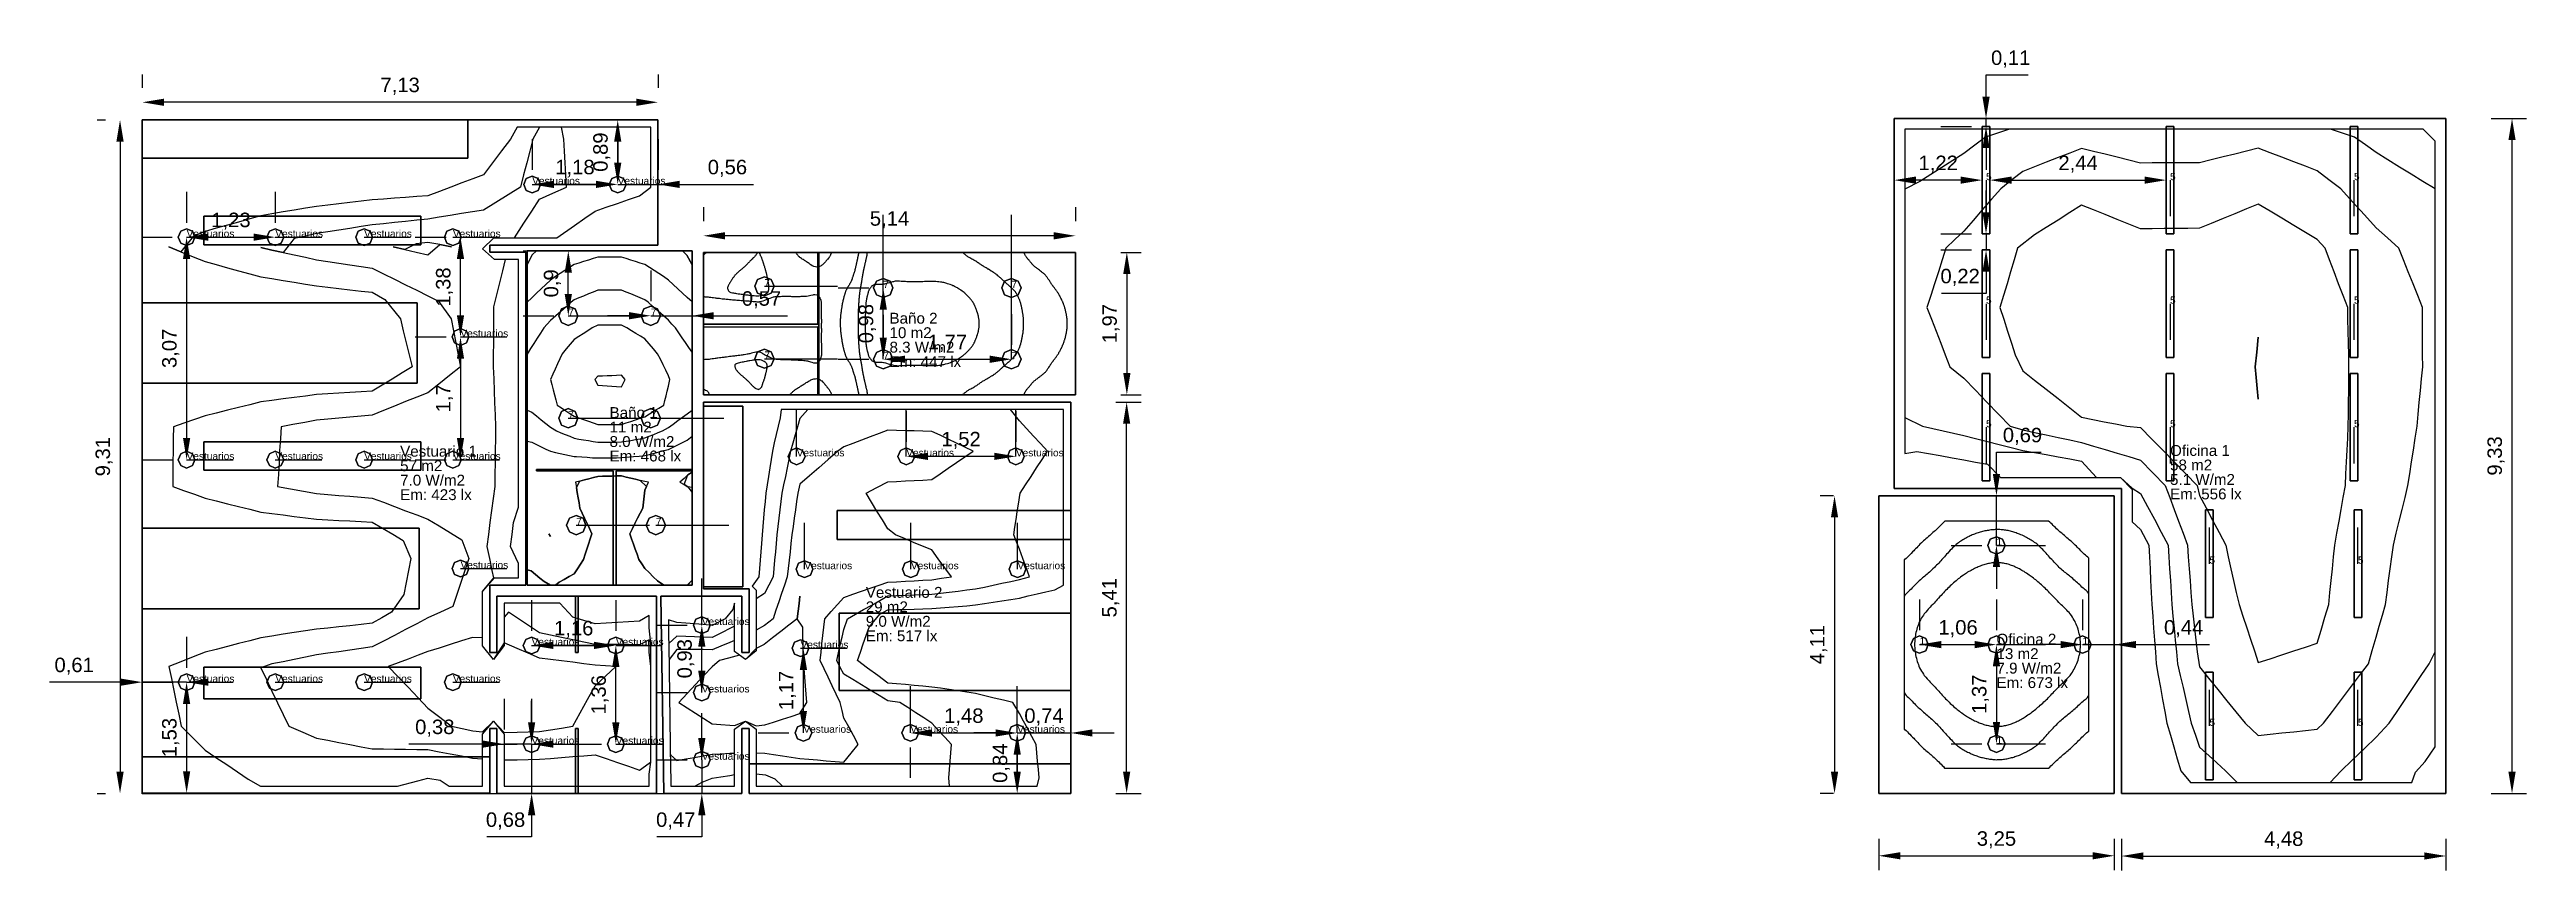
# Model space of a CAD drawing. Header units: millimetres. Extents: x 3.7 to 38, y 4.9 to 16.2.
import ezdxf

# ---------------------------------------------------------------- set-up
doc = ezdxf.new("R2010")
doc.units = ezdxf.units.MM
for name, color, linetype in [('DLXFURN', 5, 'Continuous'), ('DLXISO', 7, 'Continuous'), ('DLXLUM', 2, 'Continuous'), ('DLXLUMEX', 2, 'Continuous'), ('DLXSCENE', 7, 'Continuous'), ('DLXSUM', 9, 'Continuous'), ('MAPAS', 7, 'Continuous')]:
    doc.layers.add(name, color=color, linetype=linetype)
doc.layers.get('0').off()
doc.styles.get("Standard").update_dxf_attribs({"font": 'arial.ttf'})
doc.dimstyles.new('ISO-25', dxfattribs={"dimtxt": 0.2, "dimasz": 0.3, "dimexe": 0.2, "dimexo": 0.625, "dimgap": 0.1, "dimtad": 1, "dimtoh": 1, "dimtxsty": 'Standard', "dimcen": 2.5, "dimadec": 0, "dimazin": 0, "dimtfac": 1, "dimtmove": 0, "dimatfit": 3, "dimfxl": 1, "dimarcsym": 0})

msp = doc.modelspace()

# ---------------------------------------------------------------- blocks, each defined once
blk = doc.blocks.new('*U9')
for p, q in [((-0.116, 0), (-0.082, 0.082)), ((-0.082, 0.082), (-0.116, 0)), ((-0.082, 0.082), (-0.116, 0)), ((-0.116, 0), (-0.082, 0.082)), ((-0.082, -0.082), (-0.116, 0)), ((-0.116, 0), (-0.082, -0.082)), ((-0.116, 0), (-0.116, 0)), ((-0.116, 0), (-0.082, -0.082)), ((-0.082, -0.082), (-0.116, 0)), ((-0.116, 0), (-0.116, 0)), ((-0.082, 0.082), (0, 0.116)), ((0, 0.116), (-0.082, 0.082)), ((0, 0.116), (-0.082, 0.082)), ((-0.082, 0.082), (0, 0.116)), ((-0.082, 0.082), (-0.082, 0.082)), ((-0.082, 0.082), (-0.082, 0.082)), ((0, 0.116), (0.082, 0.082)), ((0.082, 0.082), (0, 0.116)), ((0, 0.116), (0, 0.116)), ((0.082, 0.082), (0, 0.116)), ((0, 0.116), (0, 0.116)), ((0, 0.116), (0.082, 0.082)), ((0.082, 0.082), (0.116, 0)), ((0.116, 0), (0.082, 0.082)), ((0.082, 0.082), (0.082, 0.082)), ((0.116, 0), (0.082, 0.082)), ((0.082, 0.082), (0.082, 0.082)), ((0.082, 0.082), (0.116, 0)), ((0.116, 0), (0.082, -0.082)), ((0.082, -0.082), (0.116, 0)), ((0.082, -0.082), (0.116, 0)), ((0.116, 0), (0.082, -0.082)), ((0.116, 0), (0.116, 0)), ((0.116, 0), (0.116, 0)), ((0, -0.116), (-0.082, -0.082)), ((-0.082, -0.082), (0, -0.116)), ((-0.082, -0.082), (0, -0.116)), ((0, -0.116), (-0.082, -0.082)), ((-0.082, -0.082), (-0.082, -0.082)), ((-0.082, -0.082), (-0.082, -0.082)), ((0.082, -0.082), (0, -0.116)), ((0, -0.116), (0.082, -0.082)), ((0, -0.116), (0.082, -0.082)), ((0.082, -0.082), (0, -0.116)), ((0, -0.116), (0, -0.116)), ((0, -0.116), (0, -0.116)), ((0.082, -0.082), (0.082, -0.082)), ((0.082, -0.082), (0.082, -0.082))]:
    blk.add_line(p, q)
at = {"color": 1}
blk.add_line((0, 0), (0.642, 0), dxfattribs=at)
at = {"layer": 'DLXLUMEX', "color": 7}
blk.add_text('Vestuarios', height=0.1, dxfattribs=at).set_placement((0, 0))
blk = doc.blocks.new('*U41')
for p, q in [((-0.116, 0), (-0.082, 0.082)), ((-0.082, 0.082), (-0.116, 0)), ((-0.082, 0.082), (-0.116, 0)), ((-0.116, 0), (-0.082, 0.082)), ((-0.082, -0.082), (-0.116, 0)), ((-0.116, 0), (-0.082, -0.082)), ((-0.116, 0), (-0.082, -0.082)), ((-0.082, -0.082), (-0.116, 0)), ((-0.116, 0), (-0.116, 0)), ((-0.116, 0), (-0.116, 0)), ((-0.082, 0.082), (0, 0.116)), ((0, 0.116), (-0.082, 0.082)), ((0, 0.116), (-0.082, 0.082)), ((-0.082, 0.082), (0, 0.116)), ((-0.082, 0.082), (-0.082, 0.082)), ((-0.082, 0.082), (-0.082, 0.082)), ((0, 0.116), (0.082, 0.082)), ((0.082, 0.082), (0, 0.116)), ((0, 0.116), (0, 0.116)), ((0.082, 0.082), (0, 0.116)), ((0, 0.116), (0, 0.116)), ((0, 0.116), (0.082, 0.082)), ((0.082, 0.082), (0.116, 0)), ((0.116, 0), (0.082, 0.082)), ((0.082, 0.082), (0.082, 0.082)), ((0.116, 0), (0.082, 0.082)), ((0.082, 0.082), (0.082, 0.082)), ((0.082, 0.082), (0.116, 0)), ((0.116, 0), (0.082, -0.082)), ((0.082, -0.082), (0.116, 0)), ((0.082, -0.082), (0.116, 0)), ((0.116, 0), (0.082, -0.082)), ((0.116, 0), (0.116, 0)), ((0.116, 0), (0.116, 0)), ((0, -0.116), (-0.082, -0.082)), ((-0.082, -0.082), (0, -0.116)), ((-0.082, -0.082), (0, -0.116)), ((0, -0.116), (-0.082, -0.082)), ((-0.082, -0.082), (-0.082, -0.082)), ((-0.082, -0.082), (-0.082, -0.082)), ((0.082, -0.082), (0, -0.116)), ((0, -0.116), (0.082, -0.082)), ((0, -0.116), (0.082, -0.082)), ((0.082, -0.082), (0, -0.116)), ((0, -0.116), (0, -0.116)), ((0, -0.116), (0, -0.116)), ((0.082, -0.082), (0.082, -0.082)), ((0.082, -0.082), (0.082, -0.082))]:
    blk.add_line(p, q)
at = {"color": 1}
blk.add_line((0, 0), (0.642, 0), dxfattribs=at)
at = {"layer": 'DLXLUMEX', "color": 7}
blk.add_text('Vestuarios', height=0.1, dxfattribs=at).set_placement((0, 0))
blk = doc.blocks.new('*U52')
for p, q in [((-0.116, 0), (-0.082, 0.082)), ((-0.082, 0.082), (-0.116, 0)), ((-0.082, 0.082), (-0.116, 0)), ((-0.116, 0), (-0.082, 0.082)), ((-0.082, -0.082), (-0.116, 0)), ((-0.116, 0), (-0.082, -0.082)), ((-0.116, 0), (-0.082, -0.082)), ((-0.082, -0.082), (-0.116, 0)), ((-0.116, 0), (-0.116, 0)), ((-0.116, 0), (-0.116, 0)), ((-0.082, 0.082), (0, 0.116)), ((0, 0.116), (-0.082, 0.082)), ((0, 0.116), (-0.082, 0.082)), ((-0.082, 0.082), (0, 0.116)), ((-0.082, 0.082), (-0.082, 0.082)), ((-0.082, 0.082), (-0.082, 0.082)), ((0, 0.116), (0.082, 0.082)), ((0.082, 0.082), (0, 0.116)), ((0, 0.116), (0, 0.116)), ((0.082, 0.082), (0, 0.116)), ((0, 0.116), (0, 0.116)), ((0, 0.116), (0.082, 0.082)), ((0.082, 0.082), (0.116, 0)), ((0.116, 0), (0.082, 0.082)), ((0.082, 0.082), (0.082, 0.082)), ((0.116, 0), (0.082, 0.082)), ((0.082, 0.082), (0.082, 0.082)), ((0.082, 0.082), (0.116, 0)), ((0.116, 0), (0.082, -0.082)), ((0.082, -0.082), (0.116, 0)), ((0.082, -0.082), (0.116, 0)), ((0.116, 0), (0.082, -0.082)), ((0.116, 0), (0.116, 0)), ((0.116, 0), (0.116, 0)), ((0, -0.116), (-0.082, -0.082)), ((-0.082, -0.082), (0, -0.116)), ((-0.082, -0.082), (0, -0.116)), ((0, -0.116), (-0.082, -0.082)), ((-0.082, -0.082), (-0.082, -0.082)), ((-0.082, -0.082), (-0.082, -0.082)), ((0.082, -0.082), (0, -0.116)), ((0, -0.116), (0.082, -0.082)), ((0, -0.116), (0.082, -0.082)), ((0.082, -0.082), (0, -0.116)), ((0, -0.116), (0, -0.116)), ((0, -0.116), (0, -0.116)), ((0.082, -0.082), (0.082, -0.082)), ((0.082, -0.082), (0.082, -0.082))]:
    blk.add_line(p, q)
at = {"color": 1}
blk.add_line((0, 0), (0.642, 0), dxfattribs=at)
at = {"layer": 'DLXLUMEX', "color": 7}
blk.add_text('Vestuarios', height=0.1, dxfattribs=at).set_placement((0, 0))
blk = doc.blocks.new('*U60')
for p, q in [((-0.116, 0), (-0.082, 0.082)), ((-0.082, 0.082), (-0.116, 0)), ((-0.082, 0.082), (-0.116, 0)), ((-0.116, 0), (-0.082, 0.082)), ((-0.082, -0.082), (-0.116, 0)), ((-0.116, 0), (-0.082, -0.082)), ((-0.116, 0), (-0.116, 0)), ((-0.116, 0), (-0.082, -0.082)), ((-0.082, -0.082), (-0.116, 0)), ((-0.116, 0), (-0.116, 0)), ((-0.082, 0.082), (0, 0.116)), ((0, 0.116), (-0.082, 0.082)), ((0, 0.116), (-0.082, 0.082)), ((-0.082, 0.082), (0, 0.116)), ((-0.082, 0.082), (-0.082, 0.082)), ((-0.082, 0.082), (-0.082, 0.082)), ((0, 0.116), (0.082, 0.082)), ((0.082, 0.082), (0, 0.116)), ((0, 0.116), (0, 0.116)), ((0.082, 0.082), (0, 0.116)), ((0, 0.116), (0, 0.116)), ((0, 0.116), (0.082, 0.082)), ((0.082, 0.082), (0.116, 0)), ((0.116, 0), (0.082, 0.082)), ((0.082, 0.082), (0.082, 0.082)), ((0.116, 0), (0.082, 0.082)), ((0.082, 0.082), (0.082, 0.082)), ((0.082, 0.082), (0.116, 0)), ((0.116, 0), (0.082, -0.082)), ((0.082, -0.082), (0.116, 0)), ((0.082, -0.082), (0.116, 0)), ((0.116, 0), (0.082, -0.082)), ((0.116, 0), (0.116, 0)), ((0.116, 0), (0.116, 0)), ((0, -0.116), (-0.082, -0.082)), ((-0.082, -0.082), (0, -0.116)), ((-0.082, -0.082), (0, -0.116)), ((0, -0.116), (-0.082, -0.082)), ((-0.082, -0.082), (-0.082, -0.082)), ((-0.082, -0.082), (-0.082, -0.082)), ((0.082, -0.082), (0, -0.116)), ((0, -0.116), (0.082, -0.082)), ((0, -0.116), (0.082, -0.082)), ((0.082, -0.082), (0, -0.116)), ((0, -0.116), (0, -0.116)), ((0, -0.116), (0, -0.116)), ((0.082, -0.082), (0.082, -0.082)), ((0.082, -0.082), (0.082, -0.082))]:
    blk.add_line(p, q)
at = {"color": 1}
blk.add_line((0, 0), (0.642, 0), dxfattribs=at)
at = {"layer": 'DLXLUMEX', "color": 7}
blk.add_text('Vestuarios', height=0.1, dxfattribs=at).set_placement((0, 0))
blk = doc.blocks.new('*U71')
for p, q in [((-0.116, 0), (-0.082, 0.082)), ((-0.082, 0.082), (-0.116, 0)), ((-0.082, 0.082), (-0.116, 0)), ((-0.116, 0), (-0.082, 0.082)), ((-0.082, -0.082), (-0.116, 0)), ((-0.116, 0), (-0.082, -0.082)), ((-0.116, 0), (-0.082, -0.082)), ((-0.082, -0.082), (-0.116, 0)), ((-0.116, 0), (-0.116, 0)), ((-0.116, 0), (-0.116, 0)), ((-0.082, 0.082), (0, 0.116)), ((0, 0.116), (-0.082, 0.082)), ((0, 0.116), (-0.082, 0.082)), ((-0.082, 0.082), (0, 0.116)), ((-0.082, 0.082), (-0.082, 0.082)), ((-0.082, 0.082), (-0.082, 0.082)), ((0, 0.116), (0.082, 0.082)), ((0.082, 0.082), (0, 0.116)), ((0, 0.116), (0, 0.116)), ((0.082, 0.082), (0, 0.116)), ((0, 0.116), (0, 0.116)), ((0, 0.116), (0.082, 0.082)), ((0.082, 0.082), (0.116, 0)), ((0.116, 0), (0.082, 0.082)), ((0.082, 0.082), (0.082, 0.082)), ((0.116, 0), (0.082, 0.082)), ((0.082, 0.082), (0.082, 0.082)), ((0.082, 0.082), (0.116, 0)), ((0.116, 0), (0.082, -0.082)), ((0.082, -0.082), (0.116, 0)), ((0.082, -0.082), (0.116, 0)), ((0.116, 0), (0.082, -0.082)), ((0.116, 0), (0.116, 0)), ((0.116, 0), (0.116, 0)), ((0, -0.116), (-0.082, -0.082)), ((-0.082, -0.082), (0, -0.116)), ((-0.082, -0.082), (0, -0.116)), ((0, -0.116), (-0.082, -0.082)), ((-0.082, -0.082), (-0.082, -0.082)), ((-0.082, -0.082), (-0.082, -0.082)), ((0.082, -0.082), (0, -0.116)), ((0, -0.116), (0.082, -0.082)), ((0, -0.116), (0.082, -0.082)), ((0.082, -0.082), (0, -0.116)), ((0, -0.116), (0, -0.116)), ((0, -0.116), (0, -0.116)), ((0.082, -0.082), (0.082, -0.082)), ((0.082, -0.082), (0.082, -0.082))]:
    blk.add_line(p, q)
at = {"color": 1}
blk.add_line((0, 0), (0.642, 0), dxfattribs=at)
at = {"layer": 'DLXLUMEX', "color": 7}
blk.add_text('Vestuarios', height=0.1, dxfattribs=at).set_placement((0, 0))
blk = doc.blocks.new('*U81')
for p, q in [((-0.116, 0), (-0.082, 0.082)), ((-0.082, 0.082), (-0.116, 0)), ((-0.082, 0.082), (-0.116, 0)), ((-0.116, 0), (-0.082, 0.082)), ((-0.082, -0.082), (-0.116, 0)), ((-0.116, 0), (-0.082, -0.082)), ((-0.116, 0), (-0.082, -0.082)), ((-0.082, -0.082), (-0.116, 0)), ((-0.116, 0), (-0.116, 0)), ((-0.116, 0), (-0.116, 0)), ((-0.082, 0.082), (0, 0.116)), ((0, 0.116), (-0.082, 0.082)), ((0, 0.116), (-0.082, 0.082)), ((-0.082, 0.082), (0, 0.116)), ((-0.082, 0.082), (-0.082, 0.082)), ((-0.082, 0.082), (-0.082, 0.082)), ((0, 0.116), (0.082, 0.082)), ((0.082, 0.082), (0, 0.116)), ((0, 0.116), (0, 0.116)), ((0.082, 0.082), (0, 0.116)), ((0, 0.116), (0, 0.116)), ((0, 0.116), (0.082, 0.082)), ((0.082, 0.082), (0.116, 0)), ((0.116, 0), (0.082, 0.082)), ((0.082, 0.082), (0.082, 0.082)), ((0.116, 0), (0.082, 0.082)), ((0.082, 0.082), (0.082, 0.082)), ((0.082, 0.082), (0.116, 0)), ((0.116, 0), (0.082, -0.082)), ((0.082, -0.082), (0.116, 0)), ((0.082, -0.082), (0.116, 0)), ((0.116, 0), (0.082, -0.082)), ((0.116, 0), (0.116, 0)), ((0.116, 0), (0.116, 0)), ((0, -0.116), (-0.082, -0.082)), ((-0.082, -0.082), (0, -0.116)), ((-0.082, -0.082), (0, -0.116)), ((0, -0.116), (-0.082, -0.082)), ((-0.082, -0.082), (-0.082, -0.082)), ((-0.082, -0.082), (-0.082, -0.082)), ((0.082, -0.082), (0, -0.116)), ((0, -0.116), (0.082, -0.082)), ((0, -0.116), (0.082, -0.082)), ((0.082, -0.082), (0, -0.116)), ((0, -0.116), (0, -0.116)), ((0, -0.116), (0, -0.116)), ((0.082, -0.082), (0.082, -0.082)), ((0.082, -0.082), (0.082, -0.082))]:
    blk.add_line(p, q)
at = {"color": 1}
blk.add_line((0, 0), (0.642, 0), dxfattribs=at)
at = {"layer": 'DLXLUMEX', "color": 7}
blk.add_text('Vestuarios', height=0.1, dxfattribs=at).set_placement((0, 0))
blk = doc.blocks.new('*U90')
for p, q in [((-0.116, 0), (-0.082, 0.082)), ((-0.082, 0.082), (-0.116, 0)), ((-0.082, 0.082), (-0.116, 0)), ((-0.116, 0), (-0.082, 0.082)), ((-0.082, -0.082), (-0.116, 0)), ((-0.116, 0), (-0.082, -0.082)), ((-0.116, 0), (-0.116, 0)), ((-0.116, 0), (-0.082, -0.082)), ((-0.082, -0.082), (-0.116, 0)), ((-0.116, 0), (-0.116, 0)), ((-0.082, 0.082), (0, 0.116)), ((0, 0.116), (-0.082, 0.082)), ((0, 0.116), (-0.082, 0.082)), ((-0.082, 0.082), (0, 0.116)), ((-0.082, 0.082), (-0.082, 0.082)), ((-0.082, 0.082), (-0.082, 0.082)), ((0, 0.116), (0.082, 0.082)), ((0.082, 0.082), (0, 0.116)), ((0, 0.116), (0, 0.116)), ((0.082, 0.082), (0, 0.116)), ((0, 0.116), (0, 0.116)), ((0, 0.116), (0.082, 0.082)), ((0.082, 0.082), (0.116, 0)), ((0.116, 0), (0.082, 0.082)), ((0.082, 0.082), (0.082, 0.082)), ((0.116, 0), (0.082, 0.082)), ((0.082, 0.082), (0.082, 0.082)), ((0.082, 0.082), (0.116, 0)), ((0.116, 0), (0.082, -0.082)), ((0.082, -0.082), (0.116, 0)), ((0.082, -0.082), (0.116, 0)), ((0.116, 0), (0.082, -0.082)), ((0.116, 0), (0.116, 0)), ((0.116, 0), (0.116, 0)), ((0, -0.116), (-0.082, -0.082)), ((-0.082, -0.082), (0, -0.116)), ((-0.082, -0.082), (0, -0.116)), ((0, -0.116), (-0.082, -0.082)), ((-0.082, -0.082), (-0.082, -0.082)), ((-0.082, -0.082), (-0.082, -0.082)), ((0.082, -0.082), (0, -0.116)), ((0, -0.116), (0.082, -0.082)), ((0, -0.116), (0.082, -0.082)), ((0.082, -0.082), (0, -0.116)), ((0, -0.116), (0, -0.116)), ((0, -0.116), (0, -0.116)), ((0.082, -0.082), (0.082, -0.082)), ((0.082, -0.082), (0.082, -0.082))]:
    blk.add_line(p, q)
at = {"color": 1}
blk.add_line((0, 0), (0.642, 0), dxfattribs=at)
at = {"layer": 'DLXLUMEX', "color": 7}
blk.add_text('Vestuarios', height=0.1, dxfattribs=at).set_placement((0, 0))
blk = doc.blocks.new('*U98')
for p, q in [((-0.116, 0), (-0.082, 0.082)), ((-0.082, 0.082), (-0.116, 0)), ((-0.082, 0.082), (-0.116, 0)), ((-0.116, 0), (-0.082, 0.082)), ((-0.082, -0.082), (-0.116, 0)), ((-0.116, 0), (-0.082, -0.082)), ((-0.116, 0), (-0.082, -0.082)), ((-0.082, -0.082), (-0.116, 0)), ((-0.116, 0), (-0.116, 0)), ((-0.116, 0), (-0.116, 0)), ((-0.082, 0.082), (0, 0.116)), ((0, 0.116), (-0.082, 0.082)), ((0, 0.116), (-0.082, 0.082)), ((-0.082, 0.082), (0, 0.116)), ((-0.082, 0.082), (-0.082, 0.082)), ((-0.082, 0.082), (-0.082, 0.082)), ((0, 0.116), (0.082, 0.082)), ((0.082, 0.082), (0, 0.116)), ((0, 0.116), (0, 0.116)), ((0.082, 0.082), (0, 0.116)), ((0, 0.116), (0, 0.116)), ((0, 0.116), (0.082, 0.082)), ((0.082, 0.082), (0.116, 0)), ((0.116, 0), (0.082, 0.082)), ((0.082, 0.082), (0.082, 0.082)), ((0.116, 0), (0.082, 0.082)), ((0.082, 0.082), (0.082, 0.082)), ((0.082, 0.082), (0.116, 0)), ((0.116, 0), (0.082, -0.082)), ((0.082, -0.082), (0.116, 0)), ((0.082, -0.082), (0.116, 0)), ((0.116, 0), (0.082, -0.082)), ((0.116, 0), (0.116, 0)), ((0.116, 0), (0.116, 0)), ((0, -0.116), (-0.082, -0.082)), ((-0.082, -0.082), (0, -0.116)), ((-0.082, -0.082), (0, -0.116)), ((0, -0.116), (-0.082, -0.082)), ((-0.082, -0.082), (-0.082, -0.082)), ((-0.082, -0.082), (-0.082, -0.082)), ((0.082, -0.082), (0, -0.116)), ((0, -0.116), (0.082, -0.082)), ((0, -0.116), (0.082, -0.082)), ((0.082, -0.082), (0, -0.116)), ((0, -0.116), (0, -0.116)), ((0, -0.116), (0, -0.116)), ((0.082, -0.082), (0.082, -0.082)), ((0.082, -0.082), (0.082, -0.082))]:
    blk.add_line(p, q)
at = {"color": 1}
blk.add_line((0, 0), (0.642, 0), dxfattribs=at)
at = {"layer": 'DLXLUMEX', "color": 7}
blk.add_text('Vestuarios', height=0.1, dxfattribs=at).set_placement((0, 0))
blk = doc.blocks.new('*U108')
for p, q in [((-0.116, 0), (-0.082, 0.082)), ((-0.082, 0.082), (-0.116, 0)), ((-0.082, 0.082), (-0.116, 0)), ((-0.116, 0), (-0.082, 0.082)), ((-0.082, -0.082), (-0.116, 0)), ((-0.116, 0), (-0.082, -0.082)), ((-0.116, 0), (-0.082, -0.082)), ((-0.082, -0.082), (-0.116, 0)), ((-0.116, 0), (-0.116, 0)), ((-0.116, 0), (-0.116, 0)), ((-0.082, 0.082), (0, 0.116)), ((0, 0.116), (-0.082, 0.082)), ((0, 0.116), (-0.082, 0.082)), ((-0.082, 0.082), (0, 0.116)), ((-0.082, 0.082), (-0.082, 0.082)), ((-0.082, 0.082), (-0.082, 0.082)), ((0, 0.116), (0.082, 0.082)), ((0.082, 0.082), (0, 0.116)), ((0, 0.116), (0, 0.116)), ((0.082, 0.082), (0, 0.116)), ((0, 0.116), (0, 0.116)), ((0, 0.116), (0.082, 0.082)), ((0.082, 0.082), (0.116, 0)), ((0.116, 0), (0.082, 0.082)), ((0.082, 0.082), (0.082, 0.082)), ((0.116, 0), (0.082, 0.082)), ((0.082, 0.082), (0.082, 0.082)), ((0.082, 0.082), (0.116, 0)), ((0.116, 0), (0.082, -0.082)), ((0.082, -0.082), (0.116, 0)), ((0.082, -0.082), (0.116, 0)), ((0.116, 0), (0.082, -0.082)), ((0.116, 0), (0.116, 0)), ((0.116, 0), (0.116, 0)), ((0, -0.116), (-0.082, -0.082)), ((-0.082, -0.082), (0, -0.116)), ((-0.082, -0.082), (0, -0.116)), ((0, -0.116), (-0.082, -0.082)), ((-0.082, -0.082), (-0.082, -0.082)), ((-0.082, -0.082), (-0.082, -0.082)), ((0.082, -0.082), (0, -0.116)), ((0, -0.116), (0.082, -0.082)), ((0, -0.116), (0.082, -0.082)), ((0.082, -0.082), (0, -0.116)), ((0, -0.116), (0, -0.116)), ((0, -0.116), (0, -0.116)), ((0.082, -0.082), (0.082, -0.082)), ((0.082, -0.082), (0.082, -0.082))]:
    blk.add_line(p, q)
at = {"color": 1}
blk.add_line((0, 0), (0.642, 0), dxfattribs=at)
at = {"layer": 'DLXLUMEX', "color": 7}
blk.add_text('Vestuarios', height=0.1, dxfattribs=at).set_placement((0, 0))
blk = doc.blocks.new('*U10')
for p, q in [((-0.116, 0), (-0.082, 0.082)), ((-0.082, 0.082), (-0.116, 0)), ((-0.082, 0.082), (-0.116, 0)), ((-0.116, 0), (-0.082, 0.082)), ((-0.082, -0.082), (-0.116, 0)), ((-0.116, 0), (-0.082, -0.082)), ((-0.116, 0), (-0.116, 0)), ((-0.116, 0), (-0.082, -0.082)), ((-0.082, -0.082), (-0.116, 0)), ((-0.116, 0), (-0.116, 0)), ((-0.082, 0.082), (0, 0.116)), ((0, 0.116), (-0.082, 0.082)), ((0, 0.116), (-0.082, 0.082)), ((-0.082, 0.082), (0, 0.116)), ((-0.082, 0.082), (-0.082, 0.082)), ((-0.082, 0.082), (-0.082, 0.082)), ((0, 0.116), (0.082, 0.082)), ((0.082, 0.082), (0, 0.116)), ((0, 0.116), (0, 0.116)), ((0.082, 0.082), (0, 0.116)), ((0, 0.116), (0, 0.116)), ((0, 0.116), (0.082, 0.082)), ((0.082, 0.082), (0.116, 0)), ((0.116, 0), (0.082, 0.082)), ((0.082, 0.082), (0.082, 0.082)), ((0.116, 0), (0.082, 0.082)), ((0.082, 0.082), (0.082, 0.082)), ((0.082, 0.082), (0.116, 0)), ((0.116, 0), (0.082, -0.082)), ((0.082, -0.082), (0.116, 0)), ((0.082, -0.082), (0.116, 0)), ((0.116, 0), (0.082, -0.082)), ((0.116, 0), (0.116, 0)), ((0.116, 0), (0.116, 0)), ((0, -0.116), (-0.082, -0.082)), ((-0.082, -0.082), (0, -0.116)), ((-0.082, -0.082), (-0.082, -0.082)), ((-0.082, -0.082), (0, -0.116)), ((0, -0.116), (-0.082, -0.082)), ((-0.082, -0.082), (-0.082, -0.082)), ((0.082, -0.082), (0, -0.116)), ((0, -0.116), (0.082, -0.082)), ((0, -0.116), (0.082, -0.082)), ((0.082, -0.082), (0, -0.116)), ((0, -0.116), (0, -0.116)), ((0, -0.116), (0, -0.116)), ((0.082, -0.082), (0.082, -0.082)), ((0.082, -0.082), (0.082, -0.082))]:
    blk.add_line(p, q)
at = {"color": 1}
blk.add_line((0, 0), (0.642, 0), dxfattribs=at)
at = {"layer": 'DLXLUMEX', "color": 7}
blk.add_text('Vestuarios', height=0.1, dxfattribs=at).set_placement((0, 0))
blk = doc.blocks.new('*U20')
for p, q in [((-0.116, 0), (-0.082, 0.082)), ((-0.082, 0.082), (-0.116, 0)), ((-0.082, 0.082), (-0.116, 0)), ((-0.116, 0), (-0.082, 0.082)), ((-0.082, -0.082), (-0.116, 0)), ((-0.116, 0), (-0.082, -0.082)), ((-0.116, 0), (-0.082, -0.082)), ((-0.082, -0.082), (-0.116, 0)), ((-0.116, 0), (-0.116, 0)), ((-0.116, 0), (-0.116, 0)), ((-0.082, 0.082), (0, 0.116)), ((0, 0.116), (-0.082, 0.082)), ((0, 0.116), (-0.082, 0.082)), ((-0.082, 0.082), (0, 0.116)), ((-0.082, 0.082), (-0.082, 0.082)), ((-0.082, 0.082), (-0.082, 0.082)), ((0, 0.116), (0.082, 0.082)), ((0.082, 0.082), (0, 0.116)), ((0, 0.116), (0, 0.116)), ((0.082, 0.082), (0, 0.116)), ((0, 0.116), (0, 0.116)), ((0, 0.116), (0.082, 0.082)), ((0.082, 0.082), (0.116, 0)), ((0.116, 0), (0.082, 0.082)), ((0.082, 0.082), (0.082, 0.082)), ((0.116, 0), (0.082, 0.082)), ((0.082, 0.082), (0.082, 0.082)), ((0.082, 0.082), (0.116, 0)), ((0.116, 0), (0.082, -0.082)), ((0.082, -0.082), (0.116, 0)), ((0.082, -0.082), (0.116, 0)), ((0.116, 0), (0.082, -0.082)), ((0.116, 0), (0.116, 0)), ((0.116, 0), (0.116, 0)), ((0, -0.116), (-0.082, -0.082)), ((-0.082, -0.082), (0, -0.116)), ((-0.082, -0.082), (-0.082, -0.082)), ((-0.082, -0.082), (0, -0.116)), ((0, -0.116), (-0.082, -0.082)), ((-0.082, -0.082), (-0.082, -0.082)), ((0.082, -0.082), (0, -0.116)), ((0, -0.116), (0.082, -0.082)), ((0, -0.116), (0.082, -0.082)), ((0.082, -0.082), (0, -0.116)), ((0, -0.116), (0, -0.116)), ((0, -0.116), (0, -0.116)), ((0.082, -0.082), (0.082, -0.082)), ((0.082, -0.082), (0.082, -0.082))]:
    blk.add_line(p, q)
at = {"color": 1}
blk.add_line((0, 0), (0.642, 0), dxfattribs=at)
at = {"layer": 'DLXLUMEX', "color": 7}
blk.add_text('Vestuarios', height=0.1, dxfattribs=at).set_placement((0, 0))
blk = doc.blocks.new('*U29')
for p, q in [((-0.116, 0), (-0.082, 0.082)), ((-0.082, 0.082), (-0.116, 0)), ((-0.082, 0.082), (-0.116, 0)), ((-0.116, 0), (-0.082, 0.082)), ((-0.082, -0.082), (-0.116, 0)), ((-0.116, 0), (-0.082, -0.082)), ((-0.116, 0), (-0.082, -0.082)), ((-0.082, -0.082), (-0.116, 0)), ((-0.116, 0), (-0.116, 0)), ((-0.116, 0), (-0.116, 0)), ((-0.082, 0.082), (0, 0.116)), ((0, 0.116), (-0.082, 0.082)), ((0, 0.116), (-0.082, 0.082)), ((-0.082, 0.082), (0, 0.116)), ((-0.082, 0.082), (-0.082, 0.082)), ((-0.082, 0.082), (-0.082, 0.082)), ((0, 0.116), (0.082, 0.082)), ((0.082, 0.082), (0, 0.116)), ((0, 0.116), (0, 0.116)), ((0.082, 0.082), (0, 0.116)), ((0, 0.116), (0, 0.116)), ((0, 0.116), (0.082, 0.082)), ((0.082, 0.082), (0.116, 0)), ((0.116, 0), (0.082, 0.082)), ((0.082, 0.082), (0.082, 0.082)), ((0.116, 0), (0.082, 0.082)), ((0.082, 0.082), (0.082, 0.082)), ((0.082, 0.082), (0.116, 0)), ((0.116, 0), (0.082, -0.082)), ((0.082, -0.082), (0.116, 0)), ((0.082, -0.082), (0.116, 0)), ((0.116, 0), (0.082, -0.082)), ((0.116, 0), (0.116, 0)), ((0.116, 0), (0.116, 0)), ((0, -0.116), (-0.082, -0.082)), ((-0.082, -0.082), (0, -0.116)), ((-0.082, -0.082), (-0.082, -0.082)), ((-0.082, -0.082), (0, -0.116)), ((0, -0.116), (-0.082, -0.082)), ((-0.082, -0.082), (-0.082, -0.082)), ((0.082, -0.082), (0, -0.116)), ((0, -0.116), (0.082, -0.082)), ((0, -0.116), (0.082, -0.082)), ((0.082, -0.082), (0, -0.116)), ((0, -0.116), (0, -0.116)), ((0, -0.116), (0, -0.116)), ((0.082, -0.082), (0.082, -0.082)), ((0.082, -0.082), (0.082, -0.082))]:
    blk.add_line(p, q)
at = {"color": 1}
blk.add_line((0, 0), (0.642, 0), dxfattribs=at)
at = {"layer": 'DLXLUMEX', "color": 7}
blk.add_text('Vestuarios', height=0.1, dxfattribs=at).set_placement((0, 0))
blk = doc.blocks.new('*U34')
for p, q in [((-0.116, 0), (-0.082, 0.082)), ((-0.082, 0.082), (-0.116, 0)), ((-0.082, 0.082), (-0.116, 0)), ((-0.116, 0), (-0.082, 0.082)), ((-0.082, -0.082), (-0.116, 0)), ((-0.116, 0), (-0.082, -0.082)), ((-0.116, 0), (-0.082, -0.082)), ((-0.082, -0.082), (-0.116, 0)), ((-0.116, 0), (-0.116, 0)), ((-0.116, 0), (-0.116, 0)), ((-0.082, 0.082), (0, 0.116)), ((0, 0.116), (-0.082, 0.082)), ((0, 0.116), (-0.082, 0.082)), ((-0.082, 0.082), (0, 0.116)), ((-0.082, 0.082), (-0.082, 0.082)), ((-0.082, 0.082), (-0.082, 0.082)), ((0, 0.116), (0.082, 0.082)), ((0.082, 0.082), (0, 0.116)), ((0, 0.116), (0, 0.116)), ((0.082, 0.082), (0, 0.116)), ((0, 0.116), (0, 0.116)), ((0, 0.116), (0.082, 0.082)), ((0.082, 0.082), (0.116, 0)), ((0.116, 0), (0.082, 0.082)), ((0.082, 0.082), (0.082, 0.082)), ((0.116, 0), (0.082, 0.082)), ((0.082, 0.082), (0.082, 0.082)), ((0.082, 0.082), (0.116, 0)), ((0.116, 0), (0.082, -0.082)), ((0.082, -0.082), (0.116, 0)), ((0.082, -0.082), (0.116, 0)), ((0.116, 0), (0.082, -0.082)), ((0.116, 0), (0.116, 0)), ((0.116, 0), (0.116, 0)), ((0, -0.116), (-0.082, -0.082)), ((-0.082, -0.082), (0, -0.116)), ((-0.082, -0.082), (0, -0.116)), ((0, -0.116), (-0.082, -0.082)), ((-0.082, -0.082), (-0.082, -0.082)), ((-0.082, -0.082), (-0.082, -0.082)), ((0.082, -0.082), (0, -0.116)), ((0, -0.116), (0.082, -0.082)), ((0, -0.116), (0.082, -0.082)), ((0.082, -0.082), (0, -0.116)), ((0, -0.116), (0, -0.116)), ((0, -0.116), (0, -0.116)), ((0.082, -0.082), (0.082, -0.082)), ((0.082, -0.082), (0.082, -0.082))]:
    blk.add_line(p, q)
at = {"color": 1}
blk.add_line((0, 0), (0.642, 0), dxfattribs=at)
at = {"layer": 'DLXLUMEX', "color": 7}
blk.add_text('Vestuarios', height=0.1, dxfattribs=at).set_placement((0, 0))
blk = doc.blocks.new('*U35')
for p, q in [((-0.116, 0), (-0.082, 0.082)), ((-0.082, 0.082), (-0.116, 0)), ((-0.082, 0.082), (-0.116, 0)), ((-0.116, 0), (-0.082, 0.082)), ((-0.082, -0.082), (-0.116, 0)), ((-0.116, 0), (-0.082, -0.082)), ((-0.116, 0), (-0.082, -0.082)), ((-0.082, -0.082), (-0.116, 0)), ((-0.116, 0), (-0.116, 0)), ((-0.116, 0), (-0.116, 0)), ((-0.082, 0.082), (0, 0.116)), ((0, 0.116), (-0.082, 0.082)), ((0, 0.116), (-0.082, 0.082)), ((-0.082, 0.082), (0, 0.116)), ((-0.082, 0.082), (-0.082, 0.082)), ((-0.082, 0.082), (-0.082, 0.082)), ((0, 0.116), (0.082, 0.082)), ((0.082, 0.082), (0, 0.116)), ((0, 0.116), (0, 0.116)), ((0.082, 0.082), (0, 0.116)), ((0, 0.116), (0, 0.116)), ((0, 0.116), (0.082, 0.082)), ((0.082, 0.082), (0.116, 0)), ((0.116, 0), (0.082, 0.082)), ((0.082, 0.082), (0.082, 0.082)), ((0.116, 0), (0.082, 0.082)), ((0.082, 0.082), (0.082, 0.082)), ((0.082, 0.082), (0.116, 0)), ((0.116, 0), (0.082, -0.082)), ((0.082, -0.082), (0.116, 0)), ((0.082, -0.082), (0.116, 0)), ((0.116, 0), (0.082, -0.082)), ((0.116, 0), (0.116, 0)), ((0.116, 0), (0.116, 0)), ((0, -0.116), (-0.082, -0.082)), ((-0.082, -0.082), (0, -0.116)), ((-0.082, -0.082), (0, -0.116)), ((0, -0.116), (-0.082, -0.082)), ((-0.082, -0.082), (-0.082, -0.082)), ((-0.082, -0.082), (-0.082, -0.082)), ((0.082, -0.082), (0, -0.116)), ((0, -0.116), (0.082, -0.082)), ((0, -0.116), (0.082, -0.082)), ((0.082, -0.082), (0, -0.116)), ((0, -0.116), (0, -0.116)), ((0, -0.116), (0, -0.116)), ((0.082, -0.082), (0.082, -0.082)), ((0.082, -0.082), (0.082, -0.082))]:
    blk.add_line(p, q)
at = {"color": 1}
blk.add_line((0, 0), (0.642, 0), dxfattribs=at)
at = {"layer": 'DLXLUMEX', "color": 7}
blk.add_text('Vestuarios', height=0.1, dxfattribs=at).set_placement((0, 0))
blk = doc.blocks.new('*U36')
for p, q in [((-0.116, 0), (-0.082, 0.082)), ((-0.082, 0.082), (-0.116, 0)), ((-0.082, 0.082), (-0.116, 0)), ((-0.116, 0), (-0.082, 0.082)), ((-0.082, -0.082), (-0.116, 0)), ((-0.116, 0), (-0.082, -0.082)), ((-0.116, 0), (-0.082, -0.082)), ((-0.082, -0.082), (-0.116, 0)), ((-0.116, 0), (-0.116, 0)), ((-0.116, 0), (-0.116, 0)), ((-0.082, 0.082), (0, 0.116)), ((0, 0.116), (-0.082, 0.082)), ((0, 0.116), (-0.082, 0.082)), ((-0.082, 0.082), (0, 0.116)), ((-0.082, 0.082), (-0.082, 0.082)), ((-0.082, 0.082), (-0.082, 0.082)), ((0, 0.116), (0.082, 0.082)), ((0.082, 0.082), (0, 0.116)), ((0, 0.116), (0, 0.116)), ((0.082, 0.082), (0, 0.116)), ((0, 0.116), (0, 0.116)), ((0, 0.116), (0.082, 0.082)), ((0.082, 0.082), (0.116, 0)), ((0.116, 0), (0.082, 0.082)), ((0.082, 0.082), (0.082, 0.082)), ((0.116, 0), (0.082, 0.082)), ((0.082, 0.082), (0.082, 0.082)), ((0.082, 0.082), (0.116, 0)), ((0.116, 0), (0.082, -0.082)), ((0.082, -0.082), (0.116, 0)), ((0.082, -0.082), (0.116, 0)), ((0.116, 0), (0.082, -0.082)), ((0.116, 0), (0.116, 0)), ((0.116, 0), (0.116, 0)), ((0, -0.116), (-0.082, -0.082)), ((-0.082, -0.082), (0, -0.116)), ((-0.082, -0.082), (0, -0.116)), ((0, -0.116), (-0.082, -0.082)), ((-0.082, -0.082), (-0.082, -0.082)), ((-0.082, -0.082), (-0.082, -0.082)), ((0.082, -0.082), (0, -0.116)), ((0, -0.116), (0.082, -0.082)), ((0, -0.116), (0.082, -0.082)), ((0.082, -0.082), (0, -0.116)), ((0, -0.116), (0, -0.116)), ((0, -0.116), (0, -0.116)), ((0.082, -0.082), (0.082, -0.082)), ((0.082, -0.082), (0.082, -0.082))]:
    blk.add_line(p, q)
at = {"color": 1}
blk.add_line((0, 0), (0.642, 0), dxfattribs=at)
at = {"layer": 'DLXLUMEX', "color": 7}
blk.add_text('Vestuarios', height=0.1, dxfattribs=at).set_placement((0, 0))
blk = doc.blocks.new('*U37')
for p, q in [((-0.116, 0), (-0.082, 0.082)), ((-0.082, 0.082), (-0.116, 0)), ((-0.082, 0.082), (-0.116, 0)), ((-0.116, 0), (-0.082, 0.082)), ((-0.082, -0.082), (-0.116, 0)), ((-0.116, 0), (-0.082, -0.082)), ((-0.116, 0), (-0.082, -0.082)), ((-0.082, -0.082), (-0.116, 0)), ((-0.116, 0), (-0.116, 0)), ((-0.116, 0), (-0.116, 0)), ((-0.082, 0.082), (0, 0.116)), ((0, 0.116), (-0.082, 0.082)), ((0, 0.116), (-0.082, 0.082)), ((-0.082, 0.082), (0, 0.116)), ((-0.082, 0.082), (-0.082, 0.082)), ((-0.082, 0.082), (-0.082, 0.082)), ((0, 0.116), (0.082, 0.082)), ((0.082, 0.082), (0, 0.116)), ((0, 0.116), (0, 0.116)), ((0.082, 0.082), (0, 0.116)), ((0, 0.116), (0, 0.116)), ((0, 0.116), (0.082, 0.082)), ((0.082, 0.082), (0.116, 0)), ((0.116, 0), (0.082, 0.082)), ((0.082, 0.082), (0.082, 0.082)), ((0.116, 0), (0.082, 0.082)), ((0.082, 0.082), (0.082, 0.082)), ((0.082, 0.082), (0.116, 0)), ((0.116, 0), (0.082, -0.082)), ((0.082, -0.082), (0.116, 0)), ((0.082, -0.082), (0.116, 0)), ((0.116, 0), (0.082, -0.082)), ((0.116, 0), (0.116, 0)), ((0.116, 0), (0.116, 0)), ((0, -0.116), (-0.082, -0.082)), ((-0.082, -0.082), (0, -0.116)), ((-0.082, -0.082), (0, -0.116)), ((0, -0.116), (-0.082, -0.082)), ((-0.082, -0.082), (-0.082, -0.082)), ((-0.082, -0.082), (-0.082, -0.082)), ((0.082, -0.082), (0, -0.116)), ((0, -0.116), (0.082, -0.082)), ((0, -0.116), (0.082, -0.082)), ((0.082, -0.082), (0, -0.116)), ((0, -0.116), (0, -0.116)), ((0, -0.116), (0, -0.116)), ((0.082, -0.082), (0.082, -0.082)), ((0.082, -0.082), (0.082, -0.082))]:
    blk.add_line(p, q)
at = {"color": 1}
blk.add_line((0, 0), (0.642, 0), dxfattribs=at)
at = {"layer": 'DLXLUMEX', "color": 7}
blk.add_text('Vestuarios', height=0.1, dxfattribs=at).set_placement((0, 0))
blk = doc.blocks.new('*U38')
for p, q in [((-0.116, 0), (-0.082, 0.082)), ((-0.082, 0.082), (-0.116, 0)), ((-0.082, 0.082), (-0.116, 0)), ((-0.116, 0), (-0.082, 0.082)), ((-0.082, -0.082), (-0.116, 0)), ((-0.116, 0), (-0.082, -0.082)), ((-0.116, 0), (-0.082, -0.082)), ((-0.082, -0.082), (-0.116, 0)), ((-0.116, 0), (-0.116, 0)), ((-0.116, 0), (-0.116, 0)), ((-0.082, 0.082), (0, 0.116)), ((0, 0.116), (-0.082, 0.082)), ((0, 0.116), (-0.082, 0.082)), ((-0.082, 0.082), (0, 0.116)), ((-0.082, 0.082), (-0.082, 0.082)), ((-0.082, 0.082), (-0.082, 0.082)), ((0, 0.116), (0.082, 0.082)), ((0.082, 0.082), (0, 0.116)), ((0, 0.116), (0, 0.116)), ((0.082, 0.082), (0, 0.116)), ((0, 0.116), (0, 0.116)), ((0, 0.116), (0.082, 0.082)), ((0.082, 0.082), (0.116, 0)), ((0.116, 0), (0.082, 0.082)), ((0.082, 0.082), (0.082, 0.082)), ((0.116, 0), (0.082, 0.082)), ((0.082, 0.082), (0.082, 0.082)), ((0.082, 0.082), (0.116, 0)), ((0.116, 0), (0.082, -0.082)), ((0.082, -0.082), (0.116, 0)), ((0.082, -0.082), (0.116, 0)), ((0.116, 0), (0.082, -0.082)), ((0.116, 0), (0.116, 0)), ((0.116, 0), (0.116, 0)), ((0, -0.116), (-0.082, -0.082)), ((-0.082, -0.082), (0, -0.116)), ((-0.082, -0.082), (0, -0.116)), ((0, -0.116), (-0.082, -0.082)), ((-0.082, -0.082), (-0.082, -0.082)), ((-0.082, -0.082), (-0.082, -0.082)), ((0.082, -0.082), (0, -0.116)), ((0, -0.116), (0.082, -0.082)), ((0, -0.116), (0.082, -0.082)), ((0.082, -0.082), (0, -0.116)), ((0, -0.116), (0, -0.116)), ((0, -0.116), (0, -0.116)), ((0.082, -0.082), (0.082, -0.082)), ((0.082, -0.082), (0.082, -0.082))]:
    blk.add_line(p, q)
at = {"color": 1}
blk.add_line((0, 0), (0.642, 0), dxfattribs=at)
at = {"layer": 'DLXLUMEX', "color": 7}
blk.add_text('Vestuarios', height=0.1, dxfattribs=at).set_placement((0, 0))
blk = doc.blocks.new('*U39')
for p, q in [((-0.116, 0), (-0.082, 0.082)), ((-0.082, 0.082), (-0.116, 0)), ((-0.082, 0.082), (-0.116, 0)), ((-0.116, 0), (-0.082, 0.082)), ((-0.082, -0.082), (-0.116, 0)), ((-0.116, 0), (-0.082, -0.082)), ((-0.116, 0), (-0.082, -0.082)), ((-0.082, -0.082), (-0.116, 0)), ((-0.116, 0), (-0.116, 0)), ((-0.116, 0), (-0.116, 0)), ((-0.082, 0.082), (0, 0.116)), ((0, 0.116), (-0.082, 0.082)), ((0, 0.116), (-0.082, 0.082)), ((-0.082, 0.082), (0, 0.116)), ((-0.082, 0.082), (-0.082, 0.082)), ((-0.082, 0.082), (-0.082, 0.082)), ((0, 0.116), (0.082, 0.082)), ((0.082, 0.082), (0, 0.116)), ((0, 0.116), (0, 0.116)), ((0.082, 0.082), (0, 0.116)), ((0, 0.116), (0, 0.116)), ((0, 0.116), (0.082, 0.082)), ((0.082, 0.082), (0.116, 0)), ((0.116, 0), (0.082, 0.082)), ((0.082, 0.082), (0.082, 0.082)), ((0.116, 0), (0.082, 0.082)), ((0.082, 0.082), (0.082, 0.082)), ((0.082, 0.082), (0.116, 0)), ((0.116, 0), (0.082, -0.082)), ((0.082, -0.082), (0.116, 0)), ((0.082, -0.082), (0.116, 0)), ((0.116, 0), (0.082, -0.082)), ((0.116, 0), (0.116, 0)), ((0.116, 0), (0.116, 0)), ((0, -0.116), (-0.082, -0.082)), ((-0.082, -0.082), (0, -0.116)), ((-0.082, -0.082), (0, -0.116)), ((0, -0.116), (-0.082, -0.082)), ((-0.082, -0.082), (-0.082, -0.082)), ((-0.082, -0.082), (-0.082, -0.082)), ((0.082, -0.082), (0, -0.116)), ((0, -0.116), (0.082, -0.082)), ((0, -0.116), (0.082, -0.082)), ((0.082, -0.082), (0, -0.116)), ((0, -0.116), (0, -0.116)), ((0, -0.116), (0, -0.116)), ((0.082, -0.082), (0.082, -0.082)), ((0.082, -0.082), (0.082, -0.082))]:
    blk.add_line(p, q)
at = {"color": 1}
blk.add_line((0, 0), (0.642, 0), dxfattribs=at)
at = {"layer": 'DLXLUMEX', "color": 7}
blk.add_text('Vestuarios', height=0.1, dxfattribs=at).set_placement((0, 0))
blk = doc.blocks.new('*U40')
for p, q in [((-0.116, 0), (-0.082, 0.082)), ((-0.082, 0.082), (-0.116, 0)), ((-0.082, 0.082), (-0.116, 0)), ((-0.116, 0), (-0.082, 0.082)), ((-0.082, -0.082), (-0.116, 0)), ((-0.116, 0), (-0.082, -0.082)), ((-0.116, 0), (-0.082, -0.082)), ((-0.082, -0.082), (-0.116, 0)), ((-0.116, 0), (-0.116, 0)), ((-0.116, 0), (-0.116, 0)), ((-0.082, 0.082), (0, 0.116)), ((0, 0.116), (-0.082, 0.082)), ((0, 0.116), (-0.082, 0.082)), ((-0.082, 0.082), (0, 0.116)), ((-0.082, 0.082), (-0.082, 0.082)), ((-0.082, 0.082), (-0.082, 0.082)), ((0, 0.116), (0.082, 0.082)), ((0.082, 0.082), (0, 0.116)), ((0, 0.116), (0, 0.116)), ((0.082, 0.082), (0, 0.116)), ((0, 0.116), (0, 0.116)), ((0, 0.116), (0.082, 0.082)), ((0.082, 0.082), (0.116, 0)), ((0.116, 0), (0.082, 0.082)), ((0.082, 0.082), (0.082, 0.082)), ((0.116, 0), (0.082, 0.082)), ((0.082, 0.082), (0.082, 0.082)), ((0.082, 0.082), (0.116, 0)), ((0.116, 0), (0.082, -0.082)), ((0.082, -0.082), (0.116, 0)), ((0.082, -0.082), (0.116, 0)), ((0.116, 0), (0.082, -0.082)), ((0.116, 0), (0.116, 0)), ((0.116, 0), (0.116, 0)), ((0, -0.116), (-0.082, -0.082)), ((-0.082, -0.082), (0, -0.116)), ((-0.082, -0.082), (-0.082, -0.082)), ((-0.082, -0.082), (0, -0.116)), ((0, -0.116), (-0.082, -0.082)), ((-0.082, -0.082), (-0.082, -0.082)), ((0.082, -0.082), (0, -0.116)), ((0, -0.116), (0.082, -0.082)), ((0, -0.116), (0.082, -0.082)), ((0.082, -0.082), (0, -0.116)), ((0, -0.116), (0, -0.116)), ((0, -0.116), (0, -0.116)), ((0.082, -0.082), (0.082, -0.082)), ((0.082, -0.082), (0.082, -0.082))]:
    blk.add_line(p, q)
at = {"color": 1}
blk.add_line((0, 0), (0.642, 0), dxfattribs=at)
at = {"layer": 'DLXLUMEX', "color": 7}
blk.add_text('Vestuarios', height=0.1, dxfattribs=at).set_placement((0, 0))
blk = doc.blocks.new('*U42')
for p, q in [((-0.116, 0), (-0.082, 0.082)), ((-0.082, 0.082), (-0.116, 0)), ((-0.082, 0.082), (-0.116, 0)), ((-0.116, 0), (-0.082, 0.082)), ((-0.082, -0.082), (-0.116, 0)), ((-0.116, 0), (-0.082, -0.082)), ((-0.116, 0), (-0.116, 0)), ((-0.116, 0), (-0.082, -0.082)), ((-0.082, -0.082), (-0.116, 0)), ((-0.116, 0), (-0.116, 0)), ((-0.082, 0.082), (0, 0.116)), ((0, 0.116), (-0.082, 0.082)), ((0, 0.116), (-0.082, 0.082)), ((-0.082, 0.082), (0, 0.116)), ((-0.082, 0.082), (-0.082, 0.082)), ((-0.082, 0.082), (-0.082, 0.082)), ((0, 0.116), (0.082, 0.082)), ((0.082, 0.082), (0, 0.116)), ((0, 0.116), (0, 0.116)), ((0.082, 0.082), (0, 0.116)), ((0, 0.116), (0, 0.116)), ((0, 0.116), (0.082, 0.082)), ((0.082, 0.082), (0.116, 0)), ((0.116, 0), (0.082, 0.082)), ((0.082, 0.082), (0.082, 0.082)), ((0.116, 0), (0.082, 0.082)), ((0.082, 0.082), (0.082, 0.082)), ((0.082, 0.082), (0.116, 0)), ((0.116, 0), (0.082, -0.082)), ((0.082, -0.082), (0.116, 0)), ((0.082, -0.082), (0.116, 0)), ((0.116, 0), (0.082, -0.082)), ((0.116, 0), (0.116, 0)), ((0.116, 0), (0.116, 0)), ((0, -0.116), (-0.082, -0.082)), ((-0.082, -0.082), (0, -0.116)), ((-0.082, -0.082), (-0.082, -0.082)), ((-0.082, -0.082), (0, -0.116)), ((0, -0.116), (-0.082, -0.082)), ((-0.082, -0.082), (-0.082, -0.082)), ((0.082, -0.082), (0, -0.116)), ((0, -0.116), (0.082, -0.082)), ((0, -0.116), (0.082, -0.082)), ((0.082, -0.082), (0, -0.116)), ((0, -0.116), (0, -0.116)), ((0, -0.116), (0, -0.116)), ((0.082, -0.082), (0.082, -0.082)), ((0.082, -0.082), (0.082, -0.082))]:
    blk.add_line(p, q)
at = {"color": 1}
blk.add_line((0, 0), (0.642, 0), dxfattribs=at)
at = {"layer": 'DLXLUMEX', "color": 7}
blk.add_text('Vestuarios', height=0.1, dxfattribs=at).set_placement((0, 0))
blk = doc.blocks.new('*U43')
for p, q in [((-0.275, 0.374), (-0.275, -0.157)), ((4.225, 0.374), (-0.275, 0.374)), ((4.225, 0.374), (4.225, 0.374)), ((4.225, 0.374), (4.225, -0.157)), ((4.225, -0.157), (4.225, 0.374)), ((4.225, -0.157), (4.225, 0.374)), ((-0.275, -0.157), (4.225, -0.157)), ((-0.275, -0.157), (-0.275, -0.157)), ((-0.275, -0.157), (4.225, -0.157)), ((4.225, -0.157), (-0.275, -0.157)), ((4.225, -0.157), (4.225, -0.157)), ((4.225, -0.157), (4.225, -0.157))]:
    blk.add_line(p, q)
blk = doc.blocks.new('*U44')
for p, q in [((2.6, -0.23), (-1.199, -0.23)), ((-1.199, -0.23), (-1.199, -1.339)), ((-1.199, -1.339), (-1.199, -0.23)), ((-1.199, -0.23), (-1.199, -0.23)), ((-1.199, -0.23), (-1.199, -1.339)), ((2.6, -0.23), (-1.199, -0.23)), ((-1.199, -0.23), (-1.199, -0.23)), ((-1.199, -0.23), (2.6, -0.23)), ((2.6, -1.339), (2.6, -0.23)), ((2.6, -0.23), (2.6, -0.23)), ((2.6, -0.23), (2.6, -1.339)), ((2.6, -1.339), (2.6, -0.23)), ((2.6, -0.23), (2.6, -0.23)), ((-1.199, -1.339), (2.6, -1.339)), ((-1.199, -1.339), (-1.199, -1.339)), ((2.6, -1.339), (-1.199, -1.339)), ((-1.199, -1.339), (-1.199, -1.339)), ((-1.199, -1.339), (2.6, -1.339)), ((2.6, -1.339), (2.6, -1.339)), ((2.6, -1.339), (2.6, -1.339))]:
    blk.add_line(p, q)
blk = doc.blocks.new('*U45')
for p, q in [((1.6, 0.269), (-2.225, 0.269)), ((-2.225, 0.269), (-2.225, -0.845)), ((-2.225, -0.845), (-2.225, 0.269)), ((-2.225, 0.269), (-2.225, 0.269)), ((-2.225, 0.269), (-2.225, -0.845)), ((1.6, 0.269), (-2.225, 0.269)), ((-2.225, 0.269), (-2.225, 0.269)), ((-2.225, 0.269), (1.6, 0.269)), ((1.6, -0.845), (1.6, 0.269)), ((1.6, 0.269), (1.6, 0.269)), ((1.6, 0.269), (1.6, -0.845)), ((1.6, -0.845), (1.6, 0.269)), ((1.6, 0.269), (1.6, 0.269)), ((-2.225, -0.845), (1.6, -0.845)), ((-2.225, -0.845), (-2.225, -0.845)), ((-2.225, -0.845), (1.6, -0.845)), ((1.6, -0.845), (-2.225, -0.845)), ((-2.225, -0.845), (-2.225, -0.845)), ((1.6, -0.845), (1.6, -0.845)), ((1.6, -0.845), (1.6, -0.845))]:
    blk.add_line(p, q)
blk = doc.blocks.new('*U46')
for p, q in [((-0.599, -0.2), (-0.599, -0.702)), ((-0.599, -0.702), (-0.599, -0.2)), ((-0.599, -0.2), (-0.599, -0.2)), ((4.204, -0.2), (-0.599, -0.2)), ((-0.599, -0.2), (-0.599, -0.702)), ((4.204, -0.2), (-0.599, -0.2)), ((-0.599, -0.2), (-0.599, -0.2)), ((-0.599, -0.2), (4.204, -0.2)), ((4.204, -0.702), (4.204, -0.2)), ((4.204, -0.2), (4.204, -0.2)), ((-0.599, -0.702), (-0.599, -0.702)), ((-0.599, -0.702), (4.204, -0.702)), ((4.204, -0.702), (-0.599, -0.702)), ((-0.599, -0.702), (-0.599, -0.702)), ((-0.599, -0.702), (4.204, -0.702)), ((4.204, -0.702), (4.204, -0.702))]:
    blk.add_line(p, q)
blk = doc.blocks.new('*U47')
for p, q in [((2.852, 0.038), (-0.148, 0.038)), ((-0.148, 0.038), (-0.148, -0.4)), ((-0.148, 0.038), (-0.148, -0.4)), ((-0.148, -0.4), (-0.148, 0.038)), ((-0.148, 0.038), (-0.148, 0.038)), ((2.852, 0.038), (-0.148, 0.038)), ((-0.148, 0.038), (-0.148, 0.038)), ((-0.148, 0.038), (2.852, 0.038)), ((2.852, -0.4), (2.852, 0.038)), ((2.852, -0.4), (2.852, 0.038)), ((2.852, 0.038), (2.852, 0.038)), ((2.852, 0.038), (2.852, -0.4)), ((2.852, 0.038), (2.852, 0.038)), ((-0.148, -0.4), (2.852, -0.4)), ((-0.148, -0.4), (-0.148, -0.4)), ((-0.148, -0.4), (2.852, -0.4)), ((2.852, -0.4), (-0.148, -0.4)), ((-0.148, -0.4), (-0.148, -0.4)), ((2.852, -0.4), (2.852, -0.4)), ((2.852, -0.4), (2.852, -0.4))]:
    blk.add_line(p, q)
blk = doc.blocks.new('*U48')
for p, q in [((3, 0.091), (0, 0.091)), ((0, 0.091), (0, -0.304)), ((0, 0.091), (0, -0.304)), ((0, -0.304), (0, 0.091)), ((0, 0.091), (0, 0.091)), ((3, 0.091), (0, 0.091)), ((0, 0.091), (0, 0.091)), ((0, 0.091), (3, 0.091)), ((3, -0.304), (3, 0.091)), ((3, 0.091), (3, 0.091)), ((3, 0.091), (3, -0.304)), ((3, -0.304), (3, 0.091)), ((3, 0.091), (3, 0.091)), ((0, -0.304), (3, -0.304)), ((0, -0.304), (0, -0.304)), ((0, -0.304), (3, -0.304)), ((3, -0.304), (0, -0.304)), ((0, -0.304), (0, -0.304)), ((3, -0.304), (3, -0.304)), ((3, -0.304), (3, -0.304))]:
    blk.add_line(p, q)
blk = doc.blocks.new('*U49')
for p, q in [((0, 0.778), (-0.04, 0.778)), ((-0.04, 0.778), (-0.04, 0)), ((-0.04, 0.778), (-0.04, 0.778)), ((-0.04, 0.778), (-0.04, 0)), ((-0.04, 0), (-0.04, 0.778)), ((0, 0), (0, 0.778)), ((0, 0.778), (0, 0.778)), ((0, 0.778), (0, 0)), ((0, 0), (0, 0.778)), ((-0.04, 0), (0, 0)), ((0, 0), (-0.04, 0)), ((-0.04, 0), (-0.04, 0)), ((-0.04, 0), (0, 0)), ((-0.04, 0), (-0.04, 0)), ((0, 0), (0, 0)), ((0, 0), (0, 0))]:
    blk.add_line(p, q)
blk = doc.blocks.new('*U50')
for p, q in [((0.228, 0.292), (0.188, 0.292)), ((0.188, 0.292), (0.188, -0.608)), ((0.188, 0.292), (0.188, -0.608)), ((0.188, -0.608), (0.188, 0.292)), ((0.188, 0.292), (0.188, 0.292)), ((0.228, 0.292), (0.188, 0.292)), ((0.188, 0.292), (0.188, 0.292)), ((0.188, 0.292), (0.228, 0.292)), ((0.228, -0.608), (0.228, 0.292)), ((0.228, -0.608), (0.228, 0.292)), ((0.228, 0.292), (0.228, 0.292)), ((0.228, 0.292), (0.228, -0.608)), ((0.228, 0.292), (0.228, 0.292)), ((0.188, -0.608), (0.228, -0.608)), ((0.188, -0.608), (0.188, -0.608)), ((0.228, -0.608), (0.228, -0.608))]:
    blk.add_line(p, q)
blk = doc.blocks.new('*U51')
for p, q in [((2.551, 0.37), (-0.449, 0.37)), ((-0.449, 0.37), (-0.449, -0.025)), ((-0.449, 0.37), (-0.449, -0.025)), ((-0.449, -0.025), (-0.449, 0.37)), ((-0.449, 0.37), (-0.449, 0.37)), ((2.551, 0.37), (-0.449, 0.37)), ((-0.449, 0.37), (-0.449, 0.37)), ((-0.449, 0.37), (2.551, 0.37)), ((2.551, -0.025), (2.551, 0.37)), ((2.551, 0.37), (2.551, 0.37)), ((2.551, 0.37), (2.551, -0.025)), ((2.551, -0.025), (2.551, 0.37)), ((2.551, 0.37), (2.551, 0.37)), ((-0.449, -0.025), (2.551, -0.025)), ((-0.449, -0.025), (-0.449, -0.025)), ((-0.449, -0.025), (2.551, -0.025)), ((2.551, -0.025), (-0.449, -0.025)), ((-0.449, -0.025), (-0.449, -0.025)), ((2.551, -0.025), (2.551, -0.025)), ((2.551, -0.025), (2.551, -0.025))]:
    blk.add_line(p, q)
blk = doc.blocks.new('*U53')
for p, q in [((35.201, 61.7), (42.329, 61.7)), ((42.329, 61.7), (35.201, 61.7)), ((35.201, 61.7), (35.201, 61.7)), ((35.201, 52.392), (35.201, 61.7)), ((35.201, 61.7), (35.201, 61.7)), ((35.201, 61.7), (35.201, 52.392)), ((42.329, 59.97), (42.329, 61.7)), ((42.329, 61.7), (42.329, 61.7)), ((42.329, 61.7), (42.329, 59.97)), ((42.329, 61.7), (42.329, 61.7)), ((40.005, 59.97), (40.005, 59.87)), ((40.005, 59.87), (40.005, 59.97)), ((40.005, 59.97), (40.005, 59.97)), ((42.329, 59.97), (40.005, 59.97)), ((40.005, 59.97), (40.005, 59.97)), ((40.005, 59.97), (42.329, 59.97)), ((42.329, 59.97), (42.329, 59.97)), ((42.329, 59.97), (42.329, 59.97)), ((40.005, 59.87), (40.501, 59.87)), ((40.501, 59.87), (40.005, 59.87)), ((40.005, 59.87), (40.005, 59.87)), ((40.005, 59.87), (40.005, 59.87)), ((40.501, 59.87), (40.501, 55.27)), ((40.501, 55.27), (40.501, 59.87)), ((40.501, 59.87), (40.501, 59.87)), ((40.501, 59.87), (40.501, 59.87)), ((40.004, 55.27), (40.004, 55.13)), ((40.004, 55.13), (40.004, 55.27)), ((40.004, 55.27), (40.004, 55.27)), ((40.501, 55.27), (40.004, 55.27)), ((40.004, 55.27), (40.004, 55.27)), ((40.004, 55.27), (40.501, 55.27)), ((40.004, 55.13), (40.004, 54.342)), ((40.004, 54.342), (40.004, 55.13)), ((40.004, 55.13), (40.004, 55.13)), ((40.004, 55.13), (40.004, 55.13)), ((40.104, 55.12), (42.308, 55.12)), ((42.308, 55.12), (40.104, 55.12)), ((40.104, 55.12), (40.104, 55.12)), ((40.104, 55.12), (40.104, 55.12)), ((40.104, 55.12), (40.104, 54.342)), ((40.104, 54.342), (40.104, 55.12)), ((40.501, 55.27), (40.501, 55.27)), ((40.501, 55.27), (40.501, 55.27)), ((42.308, 55.12), (42.308, 52.392)), ((42.308, 52.392), (42.308, 55.12)), ((42.308, 55.12), (42.308, 55.12)), ((42.308, 55.12), (42.308, 55.12)), ((40.004, 54.342), (40.104, 54.342)), ((40.104, 54.342), (40.004, 54.342)), ((40.004, 54.342), (40.004, 54.342)), ((40.004, 54.342), (40.004, 54.342)), ((40.104, 54.342), (40.104, 54.342)), ((40.104, 54.342), (40.104, 54.342)), ((40.004, 52.392), (40.004, 53.292)), ((40.004, 53.292), (40.004, 53.292)), ((40.004, 53.292), (40.004, 52.392)), ((40.104, 53.292), (40.004, 53.292)), ((40.004, 53.292), (40.004, 53.292)), ((40.004, 53.292), (40.104, 53.292)), ((40.104, 53.292), (40.104, 53.292)), ((40.104, 52.392), (40.104, 53.292)), ((40.104, 53.292), (40.104, 53.292)), ((40.104, 53.292), (40.104, 52.392)), ((40.004, 52.392), (35.201, 52.392)), ((35.201, 52.392), (35.201, 52.392)), ((35.201, 52.392), (40.004, 52.392)), ((35.201, 52.392), (35.201, 52.392)), ((40.004, 52.392), (40.004, 52.392)), ((40.004, 52.392), (40.004, 52.392)), ((40.104, 52.392), (40.104, 52.392)), ((42.308, 52.392), (40.104, 52.392)), ((40.104, 52.392), (40.104, 52.392)), ((40.104, 52.392), (42.308, 52.392)), ((42.308, 52.392), (42.308, 52.392)), ((42.308, 52.392), (42.308, 52.392))]:
    blk.add_line(p, q)
blk = doc.blocks.new('*U54')
for p, q in [((35.201, 61.7), (42.329, 61.7)), ((35.201, 52.392), (35.201, 61.7)), ((42.329, 61.7), (42.329, 59.97)), ((40.005, 59.97), (40.005, 59.87)), ((42.329, 59.97), (40.005, 59.97)), ((40.005, 59.87), (40.501, 59.87)), ((40.501, 59.87), (40.501, 55.27)), ((40.501, 55.27), (40.004, 55.27)), ((40.004, 55.27), (40.004, 55.13)), ((40.004, 55.13), (40.004, 54.342)), ((40.104, 54.342), (40.104, 55.12)), ((40.104, 55.12), (42.308, 55.12)), ((42.308, 55.12), (42.308, 52.392)), ((40.004, 54.342), (40.104, 54.342)), ((40.004, 53.292), (40.004, 52.392)), ((40.104, 53.292), (40.004, 53.292)), ((40.104, 52.392), (40.104, 53.292)), ((40.004, 52.392), (35.201, 52.392)), ((42.308, 52.392), (40.104, 52.392))]:
    blk.add_line(p, q)
blk = doc.blocks.new('*U55')
for p, q in [((35.201, 61.7), (35.201, 52.392)), ((42.329, 61.7), (35.201, 61.7)), ((42.329, 59.97), (42.329, 61.7)), ((40.005, 59.87), (40.005, 59.97)), ((40.005, 59.97), (42.329, 59.97)), ((40.501, 59.87), (40.005, 59.87)), ((40.501, 55.27), (40.501, 59.87)), ((40.004, 55.13), (40.004, 55.27)), ((40.004, 55.27), (40.501, 55.27)), ((40.004, 54.342), (40.004, 55.13)), ((40.104, 55.12), (40.104, 54.342)), ((42.308, 55.12), (40.104, 55.12)), ((42.308, 52.392), (42.308, 55.12)), ((40.104, 54.342), (40.004, 54.342)), ((40.004, 52.392), (40.004, 53.292)), ((40.004, 53.292), (40.104, 53.292)), ((40.104, 53.292), (40.104, 52.392)), ((35.201, 52.392), (40.004, 52.392)), ((40.104, 52.392), (42.308, 52.392))]:
    blk.add_line(p, q)
blk = doc.blocks.new('*U56')
at = {"layer": 'DLXSUM'}
for s, p in [('Vestuario 1', (0, 0)), ('57 m2', (0, -0.2)), ('7.0 W/m2', (0, -0.4)), ('Em: 423 lx', (0, -0.6))]:
    blk.add_text(s, height=0.15, dxfattribs=at).set_placement(p)
blk = doc.blocks.new('*U57')
at = {"color": 1}
blk.add_polyline3d([(35.639, 53.817, 0.85), (35.673, 53.652, 0.85), (35.708, 53.486, 0.85), (35.742, 53.32, 0.85), (35.907, 53.156, 0.85), (36.071, 52.991, 0.85), (36.22, 52.891, 0.85), (36.37, 52.791, 0.85), (36.519, 52.692, 0.85), (36.668, 52.592, 0.85), (36.836, 52.492, 0.85), (36.989, 52.492, 0.85), (37.143, 52.492, 0.85), (37.296, 52.492, 0.85), (37.45, 52.492, 0.85), (37.603, 52.492, 0.85), (37.756, 52.492, 0.85), (37.91, 52.492, 0.85), (38.063, 52.492, 0.85), (38.217, 52.492, 0.85), (38.37, 52.492, 0.85), (38.524, 52.492, 0.85), (38.677, 52.492, 0.85), (38.728, 52.492, 0.85), (39.01, 52.565, 0.85), (39.15, 52.602, 0.85), (39.319, 52.574, 0.85), (39.444, 52.492, 0.85), (39.598, 52.492, 0.85), (39.751, 52.492, 0.85), (39.904, 52.492, 0.85), (39.904, 52.672, 0.85), (39.904, 52.852, 0.85), (39.904, 53.032, 0.85), (39.904, 53.212, 0.85), (40.054, 53.392, 0.85), (40.204, 53.212, 0.85), (40.204, 53.032, 0.85), (40.204, 52.852, 0.85), (40.204, 52.672, 0.85), (40.204, 52.492, 0.85), (40.359, 52.492, 0.85), (40.513, 52.492, 0.85), (40.667, 52.492, 0.85), (40.821, 52.492, 0.85), (40.975, 52.492, 0.85), (41.129, 52.492, 0.85), (41.283, 52.492, 0.85), (41.437, 52.492, 0.85), (41.592, 52.492, 0.85), (41.746, 52.492, 0.85), (41.9, 52.492, 0.85), (42.054, 52.492, 0.85), (42.208, 52.492, 0.85), (42.208, 52.661, 0.85), (42.229, 52.824, 0.85), (42.229, 52.989, 0.85), (42.229, 53.155, 0.85), (42.229, 53.32, 0.85), (42.229, 53.486, 0.85), (42.229, 53.652, 0.85), (42.229, 53.817, 0.85), (42.229, 53.983, 0.85), (42.229, 54.148, 0.85), (42.229, 54.306, 0.85), (42.229, 54.464, 0.85), (42.208, 54.683, 0.85), (42.208, 54.852, 0.85), (42.076, 54.771, 0.85), (41.922, 54.763, 0.85), (41.768, 54.755, 0.85), (41.614, 54.746, 0.85), (41.46, 54.738, 0.85), (41.306, 54.783, 0.85), (41.152, 54.829, 0.85), (40.975, 55.02, 0.85), (40.821, 55.02, 0.85), (40.653, 55.02, 0.85), (40.513, 55.02, 0.85), (40.359, 55.02, 0.85), (40.204, 55.02, 0.85), (40.204, 54.826, 0.85), (40.204, 54.631, 0.85), (40.204, 54.437, 0.85), (40.054, 54.242, 0.85), (39.904, 54.43, 0.85), (39.904, 54.618, 0.85), (39.904, 54.806, 0.85), (39.904, 54.994, 0.85), (39.904, 55.182, 0.85), (40.07, 55.37, 0.85), (40.236, 55.37, 0.85), (40.401, 55.37, 0.85), (40.401, 55.568, 0.85), (40.401, 55.568, 0.85), (40.293, 55.804, 0.85), (40.312, 55.97, 0.85), (40.331, 56.136, 0.85), (40.401, 56.348, 0.85), (40.401, 56.511, 0.85), (40.401, 56.674, 0.85), (40.401, 56.837, 0.85), (40.401, 57, 0.85), (40.401, 57.163, 0.85), (40.401, 57.326, 0.85), (40.401, 57.489, 0.85), (40.401, 57.652, 0.85), (40.401, 57.815, 0.85), (40.401, 57.978, 0.85), (40.401, 58.141, 0.85), (40.401, 58.304, 0.85), (40.401, 58.467, 0.85), (40.401, 58.63, 0.85), (40.401, 58.793, 0.85), (40.401, 58.956, 0.85), (40.401, 59.096, 0.85), (40.401, 59.187, 0.85), (40.401, 59.445, 0.85), (40.401, 59.607, 0.85), (40.401, 59.77, 0.85), (40.236, 59.77, 0.85), (40.07, 59.77, 0.85), (39.905, 59.92, 0.85), (40.06, 60.07, 0.85), (40.215, 60.07, 0.85), (40.37, 60.07, 0.85), (40.525, 60.07, 0.85), (40.68, 60.07, 0.85), (40.93, 60.07, 0.85), (40.93, 60.07, 0.85), (41.176, 60.242, 0.85), (41.318, 60.341, 0.85), (41.46, 60.44, 0.85), (41.614, 60.493, 0.85), (41.768, 60.545, 0.85), (41.922, 60.598, 0.85), (42.076, 60.651, 0.85), (42.229, 60.772, 0.85), (42.229, 60.938, 0.85), (42.229, 61.104, 0.85), (42.229, 61.269, 0.85), (42.229, 61.43, 0.85), (42.229, 61.6, 0.85), (42.076, 61.6, 0.85), (41.922, 61.6, 0.85), (41.768, 61.6, 0.85), (41.614, 61.6, 0.85), (41.46, 61.6, 0.85), (41.306, 61.6, 0.85), (41.152, 61.6, 0.85), (40.998, 61.6, 0.85), (40.844, 61.6, 0.85), (40.69, 61.6, 0.85), (40.536, 61.6, 0.85), (40.382, 61.6, 0.85), (40.29, 61.435, 0.85), (40.167, 61.27, 0.85), (40.043, 61.105, 0.85), (39.92, 60.939, 0.85), (39.769, 60.884, 0.85), (39.618, 60.828, 0.85), (39.467, 60.772, 0.85), (39.309, 60.712, 0.85), (39.15, 60.651, 0.85), (38.996, 60.64, 0.85), (38.842, 60.628, 0.85), (38.689, 60.617, 0.85), (38.535, 60.606, 0.85), (38.381, 60.594, 0.85), (38.227, 60.576, 0.85), (38.073, 60.558, 0.85), (37.919, 60.54, 0.85), (37.765, 60.523, 0.85), (37.611, 60.505, 0.85), (37.457, 60.479, 0.85), (37.303, 60.453, 0.85), (37.149, 60.427, 0.85), (36.995, 60.401, 0.85), (36.841, 60.375, 0.85), (36.687, 60.332, 0.85), (36.533, 60.288, 0.85), (36.379, 60.245, 0.85), (36.225, 60.202, 0.85), (36.071, 60.159, 0.85), (35.904, 60.087, 0.85), (35.737, 59.876, 0.85), (35.57, 59.944, 0.85), (35.737, 59.876, 0.85), (35.904, 59.808, 0.85), (36.071, 59.741, 0.85), (36.225, 59.699, 0.85), (36.379, 59.657, 0.85), (36.533, 59.615, 0.85), (36.687, 59.574, 0.85), (36.841, 59.532, 0.85), (36.995, 59.507, 0.85), (37.149, 59.481, 0.85), (37.303, 59.456, 0.85), (37.457, 59.431, 0.85), (37.611, 59.406, 0.85), (37.765, 59.388, 0.85), (37.919, 59.37, 0.85), (38.073, 59.352, 0.85), (38.227, 59.334, 0.85), (38.381, 59.317, 0.85), (38.555, 59.216, 0.85), (38.77, 58.951, 0.85), (38.81, 58.785, 0.85), (38.851, 58.62, 0.85), (38.892, 58.454, 0.85), (38.933, 58.288, 0.85), (38.795, 58.204, 0.85), (38.657, 58.119, 0.85), (38.519, 58.035, 0.85), (38.381, 57.95, 0.85), (38.227, 57.941, 0.85), (38.073, 57.932, 0.85), (37.919, 57.923, 0.85), (37.765, 57.914, 0.85), (37.611, 57.905, 0.85), (37.457, 57.884, 0.85), (37.303, 57.864, 0.85), (37.149, 57.843, 0.85), (36.995, 57.822, 0.85), (36.841, 57.802, 0.85), (36.687, 57.763, 0.85), (36.533, 57.725, 0.85), (36.379, 57.687, 0.85), (36.225, 57.649, 0.85), (36.071, 57.611, 0.85), (35.925, 57.56, 0.85), (35.779, 57.51, 0.85), (35.633, 57.46, 0.85), (35.631, 57.295, 0.85), (35.629, 57.129, 0.85), (35.627, 56.964, 0.85), (35.625, 56.798, 0.85), (35.623, 56.632, 0.85), (35.772, 56.579, 0.85), (35.922, 56.526, 0.85), (36.071, 56.473, 0.85), (36.225, 56.435, 0.85), (36.379, 56.396, 0.85), (36.533, 56.358, 0.85), (36.687, 56.319, 0.85), (36.841, 56.281, 0.85), (36.995, 56.261, 0.85), (37.149, 56.241, 0.85), (37.303, 56.221, 0.85), (37.457, 56.201, 0.85), (37.611, 56.181, 0.85), (37.765, 56.173, 0.85), (37.919, 56.166, 0.85), (38.073, 56.158, 0.85), (38.227, 56.151, 0.85), (38.381, 56.143, 0.85), (38.523, 56.059, 0.85), (38.665, 55.974, 0.85), (38.807, 55.889, 0.85), (38.916, 55.639, 0.85), (38.882, 55.473, 0.85), (38.849, 55.308, 0.85), (38.815, 55.142, 0.85), (38.648, 54.898, 0.85), (38.514, 54.821, 0.85), (38.381, 54.743, 0.85), (38.227, 54.727, 0.85), (38.073, 54.71, 0.85), (37.919, 54.694, 0.85), (37.765, 54.678, 0.85), (37.611, 54.662, 0.85), (37.457, 54.638, 0.85), (37.303, 54.615, 0.85), (37.149, 54.591, 0.85), (36.995, 54.567, 0.85), (36.841, 54.543, 0.85), (36.687, 54.503, 0.85), (36.533, 54.463, 0.85), (36.379, 54.423, 0.85), (36.225, 54.383, 0.85), (36.071, 54.343, 0.85), (35.904, 54.278, 0.85), (35.737, 54.213, 0.85), (35.57, 54.148, 0.85), (35.605, 53.983, 0.85), (35.639, 53.817, 0.85)], dxfattribs=at)
at = {"color": 3}
blk.add_polyline3d([(36.841, 54.128, 0.85), (36.918, 53.967, 0.85), (36.995, 53.805, 0.85), (37.073, 53.644, 0.85), (37.15, 53.482, 0.85), (37.227, 53.32, 0.85), (37.419, 53.238, 0.85), (37.611, 53.156, 0.85), (37.765, 53.127, 0.85), (37.919, 53.097, 0.85), (38.073, 53.068, 0.85), (38.227, 53.038, 0.85), (38.381, 53.009, 0.85), (38.535, 53.007, 0.85), (38.689, 53.005, 0.85), (38.842, 53.003, 0.85), (38.996, 53.001, 0.85), (39.15, 52.999, 0.85), (39.304, 52.969, 0.85), (39.458, 52.94, 0.85), (39.612, 52.91, 0.85), (39.766, 52.881, 0.85), (39.904, 52.869, 0.85), (39.904, 53.032, 0.85), (39.904, 53.212, 0.85), (40.054, 53.392, 0.85), (40.204, 53.212, 0.85), (40.204, 53.032, 0.85), (40.204, 52.856, 0.85), (40.382, 52.859, 0.85), (40.536, 52.862, 0.85), (40.69, 52.865, 0.85), (40.844, 52.877, 0.85), (40.998, 52.889, 0.85), (41.152, 52.902, 0.85), (41.306, 52.914, 0.85), (41.46, 52.926, 0.85), (41.614, 52.874, 0.85), (41.768, 52.821, 0.85), (41.922, 52.768, 0.85), (42.076, 52.716, 0.85), (42.208, 52.812, 0.85), (42.229, 52.827, 0.85), (42.229, 52.992, 0.85), (42.229, 53.156, 0.85), (42.229, 53.32, 0.85), (42.229, 53.486, 0.85), (42.229, 53.652, 0.85), (42.229, 53.817, 0.85), (42.229, 53.983, 0.85), (42.229, 54.148, 0.85), (42.208, 54.346, 0.85), (42.208, 54.515, 0.85), (42.076, 54.448, 0.85), (41.922, 54.449, 0.85), (41.768, 54.45, 0.85), (41.614, 54.451, 0.85), (41.46, 54.452, 0.85), (41.306, 54.484, 0.85), (41.152, 54.517, 0.85), (40.998, 54.549, 0.85), (40.844, 54.581, 0.85), (40.69, 54.614, 0.85), (40.554, 54.704, 0.85), (40.417, 54.795, 0.85), (40.262, 54.898, 0.85), (40.204, 54.826, 0.85), (40.204, 54.631, 0.85), (40.204, 54.437, 0.85), (40.054, 54.242, 0.85), (39.904, 54.43, 0.85), (39.904, 54.618, 0.85), (39.904, 54.806, 0.85), (39.904, 54.994, 0.85), (39.904, 55.182, 0.85), (40.061, 55.37, 0.85), (40.039, 55.473, 0.85), (40.004, 55.639, 0.85), (39.969, 55.804, 0.85), (39.991, 55.97, 0.85), (40.012, 56.136, 0.85), (40.034, 56.301, 0.85), (40.056, 56.467, 0.85), (40.078, 56.632, 0.85), (40.08, 56.798, 0.85), (40.083, 56.964, 0.85), (40.085, 57.129, 0.85), (40.088, 57.295, 0.85), (40.09, 57.46, 0.85), (40.084, 57.626, 0.85), (40.077, 57.792, 0.85), (40.071, 57.957, 0.85), (40.064, 58.123, 0.85), (40.058, 58.288, 0.85), (40.058, 58.454, 0.85), (40.059, 58.62, 0.85), (40.06, 58.785, 0.85), (40.06, 58.951, 0.85), (40.061, 59.116, 0.85), (40.102, 59.282, 0.85), (40.142, 59.448, 0.85), (40.183, 59.613, 0.85), (40.222, 59.77, 0.85), (40.07, 59.77, 0.85), (39.905, 59.92, 0.85), (40.06, 60.07, 0.85), (40.215, 60.07, 0.85), (40.346, 60.07, 0.85), (40.477, 60.273, 0.85), (40.584, 60.437, 0.85), (40.69, 60.602, 0.85), (40.877, 60.687, 0.85), (41.064, 60.772, 0.85), (41.054, 60.938, 0.85), (41.045, 61.104, 0.85), (41.036, 61.269, 0.85), (41.026, 61.435, 0.85), (40.998, 61.6, 0.85), (40.844, 61.6, 0.85), (40.69, 61.6, 0.85), (40.6, 61.435, 0.85), (40.558, 61.269, 0.85), (40.515, 61.104, 0.85), (40.472, 60.938, 0.85), (40.429, 60.772, 0.85), (40.259, 60.666, 0.85), (40.09, 60.56, 0.85), (39.92, 60.453, 0.85), (39.766, 60.428, 0.85), (39.612, 60.404, 0.85), (39.458, 60.379, 0.85), (39.304, 60.354, 0.85), (39.15, 60.329, 0.85), (38.996, 60.313, 0.85), (38.842, 60.297, 0.85), (38.689, 60.281, 0.85), (38.535, 60.265, 0.85), (38.381, 60.249, 0.85), (38.227, 60.225, 0.85), (38.073, 60.201, 0.85), (37.919, 60.177, 0.85), (37.765, 60.152, 0.85), (37.611, 60.128, 0.85), (37.457, 60.094, 0.85), (37.303, 60.059, 0.85), (37.149, 59.868, 0.85), (36.995, 59.901, 0.85), (36.841, 59.935, 0.85), (36.995, 59.901, 0.85), (37.149, 59.868, 0.85), (37.303, 59.834, 0.85), (37.457, 59.801, 0.85), (37.611, 59.767, 0.85), (37.765, 59.744, 0.85), (37.919, 59.72, 0.85), (38.073, 59.697, 0.85), (38.227, 59.673, 0.85), (38.381, 59.65, 0.85), (38.535, 59.574, 0.85), (38.689, 59.498, 0.85), (38.842, 59.422, 0.85), (38.996, 59.346, 0.85), (39.15, 59.27, 0.85), (39.295, 59.193, 0.85), (39.471, 58.951, 0.85), (39.503, 58.785, 0.85), (39.535, 58.62, 0.85), (39.567, 58.454, 0.85), (39.599, 58.288, 0.85), (39.449, 58.169, 0.85), (39.3, 58.049, 0.85), (39.15, 57.93, 0.85), (38.996, 57.868, 0.85), (38.842, 57.806, 0.85), (38.689, 57.744, 0.85), (38.535, 57.682, 0.85), (38.381, 57.62, 0.85), (38.227, 57.606, 0.85), (38.073, 57.592, 0.85), (37.919, 57.578, 0.85), (37.765, 57.564, 0.85), (37.611, 57.55, 0.85), (37.447, 57.52, 0.85), (37.284, 57.49, 0.85), (37.12, 57.46, 0.85), (37.111, 57.295, 0.85), (37.101, 57.129, 0.85), (37.092, 56.964, 0.85), (37.083, 56.798, 0.85), (37.073, 56.632, 0.85), (37.252, 56.6, 0.85), (37.432, 56.568, 0.85), (37.611, 56.535, 0.85), (37.765, 56.523, 0.85), (37.919, 56.511, 0.85), (38.073, 56.498, 0.85), (38.227, 56.486, 0.85), (38.381, 56.474, 0.85), (38.535, 56.416, 0.85), (38.689, 56.358, 0.85), (38.842, 56.299, 0.85), (38.996, 56.241, 0.85), (39.15, 56.183, 0.85), (39.306, 56.088, 0.85), (39.462, 55.994, 0.85), (39.618, 55.899, 0.85), (39.717, 55.639, 0.85), (39.661, 55.473, 0.85), (39.605, 55.308, 0.85), (39.549, 55.142, 0.85), (39.493, 54.976, 0.85), (39.322, 54.897, 0.85), (39.15, 54.818, 0.85), (38.996, 54.738, 0.85), (38.842, 54.657, 0.85), (38.689, 54.577, 0.85), (38.535, 54.497, 0.85), (38.381, 54.417, 0.85), (38.227, 54.395, 0.85), (38.073, 54.373, 0.85), (37.919, 54.351, 0.85), (37.765, 54.329, 0.85), (37.611, 54.307, 0.85), (37.457, 54.276, 0.85), (37.303, 54.244, 0.85), (37.149, 54.213, 0.85), (36.995, 54.182, 0.85), (36.841, 54.128, 0.85)], dxfattribs=at)
at = {"color": 6}
for points in [[(38.668, 59.944, 0.85), (38.829, 59.907, 0.85), (38.989, 59.871, 0.85), (39.15, 59.834, 0.85), (39.313, 59.976, 0.85), (39.476, 59.944, 0.85), (39.313, 59.976, 0.85), (39.15, 60.007, 0.85), (38.989, 59.986, 0.85), (38.829, 59.907, 0.85), (38.668, 59.944, 0.85)], [(38.599, 54.148, 0.85), (38.737, 54.004, 0.85), (38.875, 53.859, 0.85), (39.013, 53.715, 0.85), (39.15, 53.57, 0.85), (39.313, 53.445, 0.85), (39.476, 53.32, 0.85), (39.624, 53.288, 0.85), (39.772, 53.256, 0.85), (39.904, 53.244, 0.85), (40.054, 53.392, 0.85), (40.204, 53.233, 0.85), (40.382, 53.238, 0.85), (40.536, 53.243, 0.85), (40.69, 53.247, 0.85), (40.844, 53.272, 0.85), (40.998, 53.296, 0.85), (41.152, 53.32, 0.85), (41.254, 53.506, 0.85), (41.357, 53.692, 0.85), (41.46, 53.878, 0.85), (41.604, 54.013, 0.85), (41.748, 54.148, 0.85), (41.604, 54.157, 0.85), (41.46, 54.166, 0.85), (41.306, 54.185, 0.85), (41.152, 54.205, 0.85), (40.998, 54.224, 0.85), (40.844, 54.243, 0.85), (40.69, 54.262, 0.85), (40.536, 54.33, 0.85), (40.382, 54.397, 0.85), (40.204, 54.474, 0.85), (40.054, 54.242, 0.85), (39.904, 54.43, 0.85), (39.904, 54.541, 0.85), (39.766, 54.549, 0.85), (39.612, 54.5, 0.85), (39.458, 54.451, 0.85), (39.304, 54.402, 0.85), (39.15, 54.353, 0.85), (39.013, 54.301, 0.85), (38.875, 54.25, 0.85), (38.737, 54.199, 0.85), (38.599, 54.148, 0.85)]]:
    blk.add_polyline3d(points, dxfattribs=at)
blk = doc.blocks.new('*U58')
at = {"color": 1}
blk.add_line((0, 0), (0, 0.642), dxfattribs=at)
for p, q in [((-0.116, 0), (-0.082, 0.082)), ((-0.082, 0.082), (-0.116, 0)), ((-0.082, 0.082), (-0.116, 0)), ((-0.116, 0), (-0.082, 0.082)), ((-0.082, -0.082), (-0.116, 0)), ((-0.116, 0), (-0.082, -0.082)), ((-0.116, 0), (-0.116, 0)), ((-0.116, 0), (-0.082, -0.082)), ((-0.082, -0.082), (-0.116, 0)), ((-0.116, 0), (-0.116, 0)), ((-0.082, 0.082), (0, 0.116)), ((0, 0.116), (-0.082, 0.082)), ((0, 0.116), (-0.082, 0.082)), ((-0.082, 0.082), (0, 0.116)), ((-0.082, 0.082), (-0.082, 0.082)), ((-0.082, 0.082), (-0.082, 0.082)), ((0, 0.116), (0.082, 0.082)), ((0.082, 0.082), (0, 0.116)), ((0.082, 0.082), (0, 0.116)), ((0, 0.116), (0, 0.116)), ((0, 0.116), (0.082, 0.082)), ((0, 0.116), (0, 0.116)), ((0.082, 0.082), (0.116, 0)), ((0.116, 0), (0.082, 0.082)), ((0.082, 0.082), (0.082, 0.082)), ((0.116, 0), (0.082, 0.082)), ((0.082, 0.082), (0.082, 0.082)), ((0.082, 0.082), (0.116, 0)), ((0.116, 0), (0.082, -0.082)), ((0.082, -0.082), (0.116, 0)), ((0.082, -0.082), (0.116, 0)), ((0.116, 0), (0.082, -0.082)), ((0.116, 0), (0.116, 0)), ((0.116, 0), (0.116, 0)), ((0, -0.116), (-0.082, -0.082)), ((-0.082, -0.082), (0, -0.116)), ((-0.082, -0.082), (-0.082, -0.082)), ((-0.082, -0.082), (0, -0.116)), ((0, -0.116), (-0.082, -0.082)), ((-0.082, -0.082), (-0.082, -0.082)), ((0.082, -0.082), (0, -0.116)), ((0, -0.116), (0.082, -0.082)), ((0, -0.116), (0.082, -0.082)), ((0.082, -0.082), (0, -0.116)), ((0, -0.116), (0, -0.116)), ((0, -0.116), (0, -0.116)), ((0.082, -0.082), (0.082, -0.082)), ((0.082, -0.082), (0.082, -0.082))]:
    blk.add_line(p, q)
at = {"layer": 'DLXLUMEX', "color": 7}
blk.add_text('Vestuarios', height=0.1, dxfattribs=at).set_placement((0, 0))
blk = doc.blocks.new('*U59')
at = {"color": 1}
blk.add_line((0, 0), (0, 0.642), dxfattribs=at)
for p, q in [((-0.116, 0), (-0.082, 0.082)), ((-0.082, 0.082), (-0.116, 0)), ((-0.082, 0.082), (-0.116, 0)), ((-0.116, 0), (-0.082, 0.082)), ((-0.082, -0.082), (-0.116, 0)), ((-0.116, 0), (-0.082, -0.082)), ((-0.116, 0), (-0.082, -0.082)), ((-0.082, -0.082), (-0.116, 0)), ((-0.116, 0), (-0.116, 0)), ((-0.116, 0), (-0.116, 0)), ((-0.082, 0.082), (0, 0.116)), ((0, 0.116), (-0.082, 0.082)), ((0, 0.116), (-0.082, 0.082)), ((-0.082, 0.082), (0, 0.116)), ((-0.082, 0.082), (-0.082, 0.082)), ((-0.082, 0.082), (-0.082, 0.082)), ((0, 0.116), (0.082, 0.082)), ((0.082, 0.082), (0, 0.116)), ((0.082, 0.082), (0, 0.116)), ((0, 0.116), (0, 0.116)), ((0, 0.116), (0.082, 0.082)), ((0, 0.116), (0, 0.116)), ((0.082, 0.082), (0.116, 0)), ((0.116, 0), (0.082, 0.082)), ((0.082, 0.082), (0.082, 0.082)), ((0.116, 0), (0.082, 0.082)), ((0.082, 0.082), (0.082, 0.082)), ((0.082, 0.082), (0.116, 0)), ((0.116, 0), (0.082, -0.082)), ((0.082, -0.082), (0.116, 0)), ((0.082, -0.082), (0.116, 0)), ((0.116, 0), (0.082, -0.082)), ((0.116, 0), (0.116, 0)), ((0.116, 0), (0.116, 0)), ((0, -0.116), (-0.082, -0.082)), ((-0.082, -0.082), (0, -0.116)), ((-0.082, -0.082), (-0.082, -0.082)), ((-0.082, -0.082), (0, -0.116)), ((0, -0.116), (-0.082, -0.082)), ((-0.082, -0.082), (-0.082, -0.082)), ((0.082, -0.082), (0, -0.116)), ((0, -0.116), (0.082, -0.082)), ((0, -0.116), (0.082, -0.082)), ((0.082, -0.082), (0, -0.116)), ((0, -0.116), (0, -0.116)), ((0, -0.116), (0, -0.116)), ((0.082, -0.082), (0.082, -0.082)), ((0.082, -0.082), (0.082, -0.082))]:
    blk.add_line(p, q)
at = {"layer": 'DLXLUMEX', "color": 7}
blk.add_text('Vestuarios', height=0.1, dxfattribs=at).set_placement((0, 0))
blk = doc.blocks.new('*U61')
at = {"color": 1}
blk.add_line((0, 0), (0, 0.642), dxfattribs=at)
for p, q in [((-0.116, 0), (-0.082, 0.082)), ((-0.082, 0.082), (-0.116, 0)), ((-0.082, 0.082), (-0.116, 0)), ((-0.116, 0), (-0.082, 0.082)), ((-0.082, -0.082), (-0.116, 0)), ((-0.116, 0), (-0.082, -0.082)), ((-0.116, 0), (-0.116, 0)), ((-0.116, 0), (-0.082, -0.082)), ((-0.082, -0.082), (-0.116, 0)), ((-0.116, 0), (-0.116, 0)), ((-0.082, 0.082), (0, 0.116)), ((0, 0.116), (-0.082, 0.082)), ((0, 0.116), (-0.082, 0.082)), ((-0.082, 0.082), (0, 0.116)), ((-0.082, 0.082), (-0.082, 0.082)), ((-0.082, 0.082), (-0.082, 0.082)), ((0, 0.116), (0.082, 0.082)), ((0.082, 0.082), (0, 0.116)), ((0.082, 0.082), (0, 0.116)), ((0, 0.116), (0, 0.116)), ((0, 0.116), (0.082, 0.082)), ((0, 0.116), (0, 0.116)), ((0.082, 0.082), (0.116, 0)), ((0.116, 0), (0.082, 0.082)), ((0.082, 0.082), (0.082, 0.082)), ((0.116, 0), (0.082, 0.082)), ((0.082, 0.082), (0.082, 0.082)), ((0.082, 0.082), (0.116, 0)), ((0.116, 0), (0.082, -0.082)), ((0.082, -0.082), (0.116, 0)), ((0.082, -0.082), (0.116, 0)), ((0.116, 0), (0.082, -0.082)), ((0.116, 0), (0.116, 0)), ((0.116, 0), (0.116, 0)), ((0, -0.116), (-0.082, -0.082)), ((-0.082, -0.082), (0, -0.116)), ((-0.082, -0.082), (-0.082, -0.082)), ((-0.082, -0.082), (0, -0.116)), ((0, -0.116), (-0.082, -0.082)), ((-0.082, -0.082), (-0.082, -0.082)), ((0.082, -0.082), (0, -0.116)), ((0, -0.116), (0.082, -0.082)), ((0, -0.116), (0.082, -0.082)), ((0.082, -0.082), (0, -0.116)), ((0, -0.116), (0, -0.116)), ((0, -0.116), (0, -0.116)), ((0.082, -0.082), (0.082, -0.082)), ((0.082, -0.082), (0.082, -0.082))]:
    blk.add_line(p, q)
at = {"layer": 'DLXLUMEX', "color": 7}
blk.add_text('Vestuarios', height=0.1, dxfattribs=at).set_placement((0, 0))
blk = doc.blocks.new('*U62')
at = {"color": 1}
blk.add_line((0, 0), (0, 0.642), dxfattribs=at)
for p, q in [((-0.116, 0), (-0.082, 0.082)), ((-0.082, 0.082), (-0.116, 0)), ((-0.082, 0.082), (-0.116, 0)), ((-0.116, 0), (-0.082, 0.082)), ((-0.082, -0.082), (-0.116, 0)), ((-0.116, 0), (-0.082, -0.082)), ((-0.116, 0), (-0.116, 0)), ((-0.116, 0), (-0.082, -0.082)), ((-0.082, -0.082), (-0.116, 0)), ((-0.116, 0), (-0.116, 0)), ((-0.082, 0.082), (0, 0.116)), ((0, 0.116), (-0.082, 0.082)), ((0, 0.116), (-0.082, 0.082)), ((-0.082, 0.082), (0, 0.116)), ((-0.082, 0.082), (-0.082, 0.082)), ((-0.082, 0.082), (-0.082, 0.082)), ((0, 0.116), (0.082, 0.082)), ((0.082, 0.082), (0, 0.116)), ((0.082, 0.082), (0, 0.116)), ((0, 0.116), (0, 0.116)), ((0, 0.116), (0.082, 0.082)), ((0, 0.116), (0, 0.116)), ((0.082, 0.082), (0.116, 0)), ((0.116, 0), (0.082, 0.082)), ((0.082, 0.082), (0.082, 0.082)), ((0.116, 0), (0.082, 0.082)), ((0.082, 0.082), (0.082, 0.082)), ((0.082, 0.082), (0.116, 0)), ((0.116, 0), (0.082, -0.082)), ((0.082, -0.082), (0.116, 0)), ((0.082, -0.082), (0.116, 0)), ((0.116, 0), (0.082, -0.082)), ((0.116, 0), (0.116, 0)), ((0.116, 0), (0.116, 0)), ((0, -0.116), (-0.082, -0.082)), ((-0.082, -0.082), (0, -0.116)), ((-0.082, -0.082), (0, -0.116)), ((0, -0.116), (-0.082, -0.082)), ((-0.082, -0.082), (-0.082, -0.082)), ((-0.082, -0.082), (-0.082, -0.082)), ((0.082, -0.082), (0, -0.116)), ((0, -0.116), (0.082, -0.082)), ((0, -0.116), (0.082, -0.082)), ((0.082, -0.082), (0, -0.116)), ((0, -0.116), (0, -0.116)), ((0, -0.116), (0, -0.116)), ((0.082, -0.082), (0.082, -0.082)), ((0.082, -0.082), (0.082, -0.082))]:
    blk.add_line(p, q)
at = {"layer": 'DLXLUMEX', "color": 7}
blk.add_text('Vestuarios', height=0.1, dxfattribs=at).set_placement((0, 0))
blk = doc.blocks.new('*U63')
at = {"color": 1}
blk.add_line((0, 0), (0, 0.642), dxfattribs=at)
for p, q in [((-0.116, 0), (-0.082, 0.082)), ((-0.082, 0.082), (-0.116, 0)), ((-0.082, 0.082), (-0.116, 0)), ((-0.116, 0), (-0.082, 0.082)), ((-0.082, -0.082), (-0.116, 0)), ((-0.116, 0), (-0.082, -0.082)), ((-0.116, 0), (-0.116, 0)), ((-0.116, 0), (-0.082, -0.082)), ((-0.082, -0.082), (-0.116, 0)), ((-0.116, 0), (-0.116, 0)), ((-0.082, 0.082), (0, 0.116)), ((0, 0.116), (-0.082, 0.082)), ((0, 0.116), (-0.082, 0.082)), ((-0.082, 0.082), (0, 0.116)), ((-0.082, 0.082), (-0.082, 0.082)), ((-0.082, 0.082), (-0.082, 0.082)), ((0, 0.116), (0.082, 0.082)), ((0.082, 0.082), (0, 0.116)), ((0.082, 0.082), (0, 0.116)), ((0, 0.116), (0, 0.116)), ((0, 0.116), (0.082, 0.082)), ((0, 0.116), (0, 0.116)), ((0.082, 0.082), (0.116, 0)), ((0.116, 0), (0.082, 0.082)), ((0.082, 0.082), (0.082, 0.082)), ((0.116, 0), (0.082, 0.082)), ((0.082, 0.082), (0.082, 0.082)), ((0.082, 0.082), (0.116, 0)), ((0.116, 0), (0.082, -0.082)), ((0.082, -0.082), (0.116, 0)), ((0.082, -0.082), (0.116, 0)), ((0.116, 0), (0.082, -0.082)), ((0.116, 0), (0.116, 0)), ((0.116, 0), (0.116, 0)), ((0, -0.116), (-0.082, -0.082)), ((-0.082, -0.082), (0, -0.116)), ((-0.082, -0.082), (0, -0.116)), ((0, -0.116), (-0.082, -0.082)), ((-0.082, -0.082), (-0.082, -0.082)), ((-0.082, -0.082), (-0.082, -0.082)), ((0.082, -0.082), (0, -0.116)), ((0, -0.116), (0.082, -0.082)), ((0, -0.116), (0.082, -0.082)), ((0.082, -0.082), (0, -0.116)), ((0, -0.116), (0, -0.116)), ((0, -0.116), (0, -0.116)), ((0.082, -0.082), (0.082, -0.082)), ((0.082, -0.082), (0.082, -0.082))]:
    blk.add_line(p, q)
at = {"layer": 'DLXLUMEX', "color": 7}
blk.add_text('Vestuarios', height=0.1, dxfattribs=at).set_placement((0, 0))
blk = doc.blocks.new('*U64')
at = {"color": 1}
blk.add_line((0, 0), (0, 0.642), dxfattribs=at)
for p, q in [((-0.116, 0), (-0.082, 0.082)), ((-0.082, 0.082), (-0.116, 0)), ((-0.082, 0.082), (-0.116, 0)), ((-0.116, 0), (-0.082, 0.082)), ((-0.082, -0.082), (-0.116, 0)), ((-0.116, 0), (-0.082, -0.082)), ((-0.116, 0), (-0.116, 0)), ((-0.116, 0), (-0.082, -0.082)), ((-0.082, -0.082), (-0.116, 0)), ((-0.116, 0), (-0.116, 0)), ((-0.082, 0.082), (0, 0.116)), ((0, 0.116), (-0.082, 0.082)), ((0, 0.116), (-0.082, 0.082)), ((-0.082, 0.082), (0, 0.116)), ((-0.082, 0.082), (-0.082, 0.082)), ((-0.082, 0.082), (-0.082, 0.082)), ((0, 0.116), (0.082, 0.082)), ((0.082, 0.082), (0, 0.116)), ((0.082, 0.082), (0, 0.116)), ((0, 0.116), (0, 0.116)), ((0, 0.116), (0.082, 0.082)), ((0, 0.116), (0, 0.116)), ((0.082, 0.082), (0.116, 0)), ((0.116, 0), (0.082, 0.082)), ((0.082, 0.082), (0.082, 0.082)), ((0.116, 0), (0.082, 0.082)), ((0.082, 0.082), (0.082, 0.082)), ((0.082, 0.082), (0.116, 0)), ((0.116, 0), (0.082, -0.082)), ((0.082, -0.082), (0.116, 0)), ((0.082, -0.082), (0.116, 0)), ((0.116, 0), (0.082, -0.082)), ((0.116, 0), (0.116, 0)), ((0.116, 0), (0.116, 0)), ((0, -0.116), (-0.082, -0.082)), ((-0.082, -0.082), (0, -0.116)), ((-0.082, -0.082), (0, -0.116)), ((0, -0.116), (-0.082, -0.082)), ((-0.082, -0.082), (-0.082, -0.082)), ((-0.082, -0.082), (-0.082, -0.082)), ((0.082, -0.082), (0, -0.116)), ((0, -0.116), (0.082, -0.082)), ((0, -0.116), (0.082, -0.082)), ((0.082, -0.082), (0, -0.116)), ((0, -0.116), (0, -0.116)), ((0, -0.116), (0, -0.116)), ((0.082, -0.082), (0.082, -0.082)), ((0.082, -0.082), (0.082, -0.082))]:
    blk.add_line(p, q)
at = {"layer": 'DLXLUMEX', "color": 7}
blk.add_text('Vestuarios', height=0.1, dxfattribs=at).set_placement((0, 0))
blk = doc.blocks.new('*U65')
for p, q in [((-0.116, 0), (-0.082, 0.082)), ((-0.082, 0.082), (-0.116, 0)), ((-0.082, 0.082), (-0.116, 0)), ((-0.116, 0), (-0.082, 0.082)), ((-0.082, -0.082), (-0.116, 0)), ((-0.116, 0), (-0.082, -0.082)), ((-0.116, 0), (-0.116, 0)), ((-0.116, 0), (-0.082, -0.082)), ((-0.082, -0.082), (-0.116, 0)), ((-0.116, 0), (-0.116, 0)), ((-0.082, 0.082), (0, 0.116)), ((0, 0.116), (-0.082, 0.082)), ((0, 0.116), (-0.082, 0.082)), ((-0.082, 0.082), (0, 0.116)), ((-0.082, 0.082), (-0.082, 0.082)), ((-0.082, 0.082), (-0.082, 0.082)), ((0, 0.116), (0.082, 0.082)), ((0.082, 0.082), (0, 0.116)), ((0, 0.116), (0, 0.116)), ((0.082, 0.082), (0, 0.116)), ((0, 0.116), (0, 0.116)), ((0, 0.116), (0.082, 0.082)), ((0.082, 0.082), (0.116, 0)), ((0.116, 0), (0.082, 0.082)), ((0.082, 0.082), (0.082, 0.082)), ((0.116, 0), (0.082, 0.082)), ((0.082, 0.082), (0.082, 0.082)), ((0.082, 0.082), (0.116, 0)), ((0.116, 0), (0.082, -0.082)), ((0.082, -0.082), (0.116, 0)), ((0.082, -0.082), (0.116, 0)), ((0.116, 0), (0.082, -0.082)), ((0.116, 0), (0.116, 0)), ((0.116, 0), (0.116, 0)), ((0, -0.116), (-0.082, -0.082)), ((-0.082, -0.082), (0, -0.116)), ((-0.082, -0.082), (0, -0.116)), ((0, -0.116), (-0.082, -0.082)), ((-0.082, -0.082), (-0.082, -0.082)), ((-0.082, -0.082), (-0.082, -0.082)), ((0.082, -0.082), (0, -0.116)), ((0, -0.116), (0.082, -0.082)), ((0, -0.116), (0.082, -0.082)), ((0.082, -0.082), (0, -0.116)), ((0, -0.116), (0, -0.116)), ((0, -0.116), (0, -0.116)), ((0.082, -0.082), (0.082, -0.082)), ((0.082, -0.082), (0.082, -0.082))]:
    blk.add_line(p, q)
at = {"color": 1}
blk.add_line((0, 0), (0.642, 0), dxfattribs=at)
at = {"layer": 'DLXLUMEX', "color": 7}
blk.add_text('Vestuarios', height=0.1, dxfattribs=at).set_placement((0, 0))
blk = doc.blocks.new('*U66')
at = {"color": 1}
blk.add_line((0, 0), (0, 0.642), dxfattribs=at)
for p, q in [((-0.116, 0), (-0.082, 0.082)), ((-0.082, 0.082), (-0.116, 0)), ((-0.082, 0.082), (-0.116, 0)), ((-0.116, 0), (-0.082, 0.082)), ((-0.082, -0.082), (-0.116, 0)), ((-0.116, 0), (-0.082, -0.082)), ((-0.116, 0), (-0.116, 0)), ((-0.116, 0), (-0.082, -0.082)), ((-0.082, -0.082), (-0.116, 0)), ((-0.116, 0), (-0.116, 0)), ((-0.082, 0.082), (0, 0.116)), ((0, 0.116), (-0.082, 0.082)), ((0, 0.116), (-0.082, 0.082)), ((-0.082, 0.082), (0, 0.116)), ((-0.082, 0.082), (-0.082, 0.082)), ((-0.082, 0.082), (-0.082, 0.082)), ((0, 0.116), (0.082, 0.082)), ((0.082, 0.082), (0, 0.116)), ((0.082, 0.082), (0, 0.116)), ((0, 0.116), (0, 0.116)), ((0, 0.116), (0.082, 0.082)), ((0, 0.116), (0, 0.116)), ((0.082, 0.082), (0.116, 0)), ((0.116, 0), (0.082, 0.082)), ((0.082, 0.082), (0.082, 0.082)), ((0.116, 0), (0.082, 0.082)), ((0.082, 0.082), (0.082, 0.082)), ((0.082, 0.082), (0.116, 0)), ((0.116, 0), (0.082, -0.082)), ((0.082, -0.082), (0.116, 0)), ((0.082, -0.082), (0.116, 0)), ((0.116, 0), (0.082, -0.082)), ((0.116, 0), (0.116, 0)), ((0.116, 0), (0.116, 0)), ((0, -0.116), (-0.082, -0.082)), ((-0.082, -0.082), (0, -0.116)), ((-0.082, -0.082), (-0.082, -0.082)), ((-0.082, -0.082), (0, -0.116)), ((0, -0.116), (-0.082, -0.082)), ((-0.082, -0.082), (-0.082, -0.082)), ((0.082, -0.082), (0, -0.116)), ((0, -0.116), (0.082, -0.082)), ((0, -0.116), (0.082, -0.082)), ((0.082, -0.082), (0, -0.116)), ((0, -0.116), (0, -0.116)), ((0, -0.116), (0, -0.116)), ((0.082, -0.082), (0.082, -0.082)), ((0.082, -0.082), (0.082, -0.082))]:
    blk.add_line(p, q)
at = {"layer": 'DLXLUMEX', "color": 7}
blk.add_text('Vestuarios', height=0.1, dxfattribs=at).set_placement((0, 0))
blk = doc.blocks.new('*U67')
at = {"color": 1}
blk.add_line((0, 0), (0, 0.642), dxfattribs=at)
for p, q in [((-0.116, 0), (-0.082, 0.082)), ((-0.082, 0.082), (-0.116, 0)), ((-0.082, 0.082), (-0.116, 0)), ((-0.116, 0), (-0.082, 0.082)), ((-0.082, -0.082), (-0.116, 0)), ((-0.116, 0), (-0.082, -0.082)), ((-0.116, 0), (-0.116, 0)), ((-0.116, 0), (-0.082, -0.082)), ((-0.082, -0.082), (-0.116, 0)), ((-0.116, 0), (-0.116, 0)), ((-0.082, 0.082), (0, 0.116)), ((0, 0.116), (-0.082, 0.082)), ((0, 0.116), (-0.082, 0.082)), ((-0.082, 0.082), (0, 0.116)), ((-0.082, 0.082), (-0.082, 0.082)), ((-0.082, 0.082), (-0.082, 0.082)), ((0, 0.116), (0.082, 0.082)), ((0.082, 0.082), (0, 0.116)), ((0.082, 0.082), (0, 0.116)), ((0, 0.116), (0, 0.116)), ((0, 0.116), (0.082, 0.082)), ((0, 0.116), (0, 0.116)), ((0.082, 0.082), (0.116, 0)), ((0.116, 0), (0.082, 0.082)), ((0.082, 0.082), (0.082, 0.082)), ((0.116, 0), (0.082, 0.082)), ((0.082, 0.082), (0.082, 0.082)), ((0.082, 0.082), (0.116, 0)), ((0.116, 0), (0.082, -0.082)), ((0.082, -0.082), (0.116, 0)), ((0.082, -0.082), (0.116, 0)), ((0.116, 0), (0.082, -0.082)), ((0.116, 0), (0.116, 0)), ((0.116, 0), (0.116, 0)), ((0, -0.116), (-0.082, -0.082)), ((-0.082, -0.082), (0, -0.116)), ((-0.082, -0.082), (0, -0.116)), ((0, -0.116), (-0.082, -0.082)), ((-0.082, -0.082), (-0.082, -0.082)), ((-0.082, -0.082), (-0.082, -0.082)), ((0.082, -0.082), (0, -0.116)), ((0, -0.116), (0.082, -0.082)), ((0, -0.116), (0.082, -0.082)), ((0.082, -0.082), (0, -0.116)), ((0, -0.116), (0, -0.116)), ((0, -0.116), (0, -0.116)), ((0.082, -0.082), (0.082, -0.082)), ((0.082, -0.082), (0.082, -0.082))]:
    blk.add_line(p, q)
at = {"layer": 'DLXLUMEX', "color": 7}
blk.add_text('Vestuarios', height=0.1, dxfattribs=at).set_placement((0, 0))
blk = doc.blocks.new('*U68')
at = {"color": 1}
blk.add_line((0, 0), (0, 0.642), dxfattribs=at)
for p, q in [((-0.116, 0), (-0.082, 0.082)), ((-0.082, 0.082), (-0.116, 0)), ((-0.082, 0.082), (-0.116, 0)), ((-0.116, 0), (-0.082, 0.082)), ((-0.082, -0.082), (-0.116, 0)), ((-0.116, 0), (-0.082, -0.082)), ((-0.116, 0), (-0.116, 0)), ((-0.116, 0), (-0.082, -0.082)), ((-0.082, -0.082), (-0.116, 0)), ((-0.116, 0), (-0.116, 0)), ((-0.082, 0.082), (0, 0.116)), ((0, 0.116), (-0.082, 0.082)), ((0, 0.116), (-0.082, 0.082)), ((-0.082, 0.082), (0, 0.116)), ((-0.082, 0.082), (-0.082, 0.082)), ((-0.082, 0.082), (-0.082, 0.082)), ((0, 0.116), (0.082, 0.082)), ((0.082, 0.082), (0, 0.116)), ((0.082, 0.082), (0, 0.116)), ((0, 0.116), (0, 0.116)), ((0, 0.116), (0.082, 0.082)), ((0, 0.116), (0, 0.116)), ((0.082, 0.082), (0.116, 0)), ((0.116, 0), (0.082, 0.082)), ((0.082, 0.082), (0.082, 0.082)), ((0.116, 0), (0.082, 0.082)), ((0.082, 0.082), (0.082, 0.082)), ((0.082, 0.082), (0.116, 0)), ((0.116, 0), (0.082, -0.082)), ((0.082, -0.082), (0.116, 0)), ((0.082, -0.082), (0.116, 0)), ((0.116, 0), (0.082, -0.082)), ((0.116, 0), (0.116, 0)), ((0.116, 0), (0.116, 0)), ((0, -0.116), (-0.082, -0.082)), ((-0.082, -0.082), (0, -0.116)), ((-0.082, -0.082), (-0.082, -0.082)), ((-0.082, -0.082), (0, -0.116)), ((0, -0.116), (-0.082, -0.082)), ((-0.082, -0.082), (-0.082, -0.082)), ((0.082, -0.082), (0, -0.116)), ((0, -0.116), (0.082, -0.082)), ((0, -0.116), (0.082, -0.082)), ((0.082, -0.082), (0, -0.116)), ((0, -0.116), (0, -0.116)), ((0, -0.116), (0, -0.116)), ((0.082, -0.082), (0.082, -0.082)), ((0.082, -0.082), (0.082, -0.082))]:
    blk.add_line(p, q)
at = {"layer": 'DLXLUMEX', "color": 7}
blk.add_text('Vestuarios', height=0.1, dxfattribs=at).set_placement((0, 0))
blk = doc.blocks.new('*U69')
at = {"color": 1}
blk.add_line((0, 0), (0, 0.642), dxfattribs=at)
for p, q in [((-0.116, 0), (-0.082, 0.082)), ((-0.082, 0.082), (-0.116, 0)), ((-0.082, 0.082), (-0.116, 0)), ((-0.116, 0), (-0.082, 0.082)), ((-0.082, -0.082), (-0.116, 0)), ((-0.116, 0), (-0.082, -0.082)), ((-0.116, 0), (-0.082, -0.082)), ((-0.082, -0.082), (-0.116, 0)), ((-0.116, 0), (-0.116, 0)), ((-0.116, 0), (-0.116, 0)), ((-0.082, 0.082), (0, 0.116)), ((0, 0.116), (-0.082, 0.082)), ((0, 0.116), (-0.082, 0.082)), ((-0.082, 0.082), (0, 0.116)), ((-0.082, 0.082), (-0.082, 0.082)), ((-0.082, 0.082), (-0.082, 0.082)), ((0, 0.116), (0.082, 0.082)), ((0.082, 0.082), (0, 0.116)), ((0.082, 0.082), (0, 0.116)), ((0, 0.116), (0, 0.116)), ((0, 0.116), (0.082, 0.082)), ((0, 0.116), (0, 0.116)), ((0.082, 0.082), (0.116, 0)), ((0.116, 0), (0.082, 0.082)), ((0.082, 0.082), (0.082, 0.082)), ((0.116, 0), (0.082, 0.082)), ((0.082, 0.082), (0.082, 0.082)), ((0.082, 0.082), (0.116, 0)), ((0.116, 0), (0.082, -0.082)), ((0.082, -0.082), (0.116, 0)), ((0.082, -0.082), (0.116, 0)), ((0.116, 0), (0.082, -0.082)), ((0.116, 0), (0.116, 0)), ((0.116, 0), (0.116, 0)), ((0, -0.116), (-0.082, -0.082)), ((-0.082, -0.082), (0, -0.116)), ((-0.082, -0.082), (0, -0.116)), ((0, -0.116), (-0.082, -0.082)), ((-0.082, -0.082), (-0.082, -0.082)), ((-0.082, -0.082), (-0.082, -0.082)), ((0.082, -0.082), (0, -0.116)), ((0, -0.116), (0.082, -0.082)), ((0, -0.116), (0.082, -0.082)), ((0.082, -0.082), (0, -0.116)), ((0, -0.116), (0, -0.116)), ((0, -0.116), (0, -0.116)), ((0.082, -0.082), (0.082, -0.082)), ((0.082, -0.082), (0.082, -0.082))]:
    blk.add_line(p, q)
at = {"layer": 'DLXLUMEX', "color": 7}
blk.add_text('Vestuarios', height=0.1, dxfattribs=at).set_placement((0, 0))
blk = doc.blocks.new('*U70')
at = {"color": 1}
blk.add_line((0, 0), (0, 0.642), dxfattribs=at)
for p, q in [((-0.116, 0), (-0.082, 0.082)), ((-0.082, 0.082), (-0.116, 0)), ((-0.082, 0.082), (-0.116, 0)), ((-0.116, 0), (-0.082, 0.082)), ((-0.082, -0.082), (-0.116, 0)), ((-0.116, 0), (-0.082, -0.082)), ((-0.116, 0), (-0.082, -0.082)), ((-0.082, -0.082), (-0.116, 0)), ((-0.116, 0), (-0.116, 0)), ((-0.116, 0), (-0.116, 0)), ((-0.082, 0.082), (0, 0.116)), ((0, 0.116), (-0.082, 0.082)), ((0, 0.116), (-0.082, 0.082)), ((-0.082, 0.082), (0, 0.116)), ((-0.082, 0.082), (-0.082, 0.082)), ((-0.082, 0.082), (-0.082, 0.082)), ((0, 0.116), (0.082, 0.082)), ((0.082, 0.082), (0, 0.116)), ((0.082, 0.082), (0, 0.116)), ((0, 0.116), (0, 0.116)), ((0, 0.116), (0.082, 0.082)), ((0, 0.116), (0, 0.116)), ((0.082, 0.082), (0.116, 0)), ((0.116, 0), (0.082, 0.082)), ((0.082, 0.082), (0.082, 0.082)), ((0.116, 0), (0.082, 0.082)), ((0.082, 0.082), (0.082, 0.082)), ((0.082, 0.082), (0.116, 0)), ((0.116, 0), (0.082, -0.082)), ((0.082, -0.082), (0.116, 0)), ((0.082, -0.082), (0.116, 0)), ((0.116, 0), (0.082, -0.082)), ((0.116, 0), (0.116, 0)), ((0.116, 0), (0.116, 0)), ((0, -0.116), (-0.082, -0.082)), ((-0.082, -0.082), (0, -0.116)), ((-0.082, -0.082), (-0.082, -0.082)), ((-0.082, -0.082), (0, -0.116)), ((0, -0.116), (-0.082, -0.082)), ((-0.082, -0.082), (-0.082, -0.082)), ((0.082, -0.082), (0, -0.116)), ((0, -0.116), (0.082, -0.082)), ((0, -0.116), (0.082, -0.082)), ((0.082, -0.082), (0, -0.116)), ((0, -0.116), (0, -0.116)), ((0, -0.116), (0, -0.116)), ((0.082, -0.082), (0.082, -0.082)), ((0.082, -0.082), (0.082, -0.082))]:
    blk.add_line(p, q)
at = {"layer": 'DLXLUMEX', "color": 7}
blk.add_text('Vestuarios', height=0.1, dxfattribs=at).set_placement((0, 0))
blk = doc.blocks.new('*U72')
at = {"color": 1}
blk.add_line((0, 0), (0, 0.642), dxfattribs=at)
for p, q in [((-0.116, 0), (-0.082, 0.082)), ((-0.082, 0.082), (-0.116, 0)), ((-0.082, 0.082), (-0.116, 0)), ((-0.116, 0), (-0.082, 0.082)), ((-0.082, -0.082), (-0.116, 0)), ((-0.116, 0), (-0.082, -0.082)), ((-0.116, 0), (-0.082, -0.082)), ((-0.082, -0.082), (-0.116, 0)), ((-0.116, 0), (-0.116, 0)), ((-0.116, 0), (-0.116, 0)), ((-0.082, 0.082), (0, 0.116)), ((0, 0.116), (-0.082, 0.082)), ((0, 0.116), (-0.082, 0.082)), ((-0.082, 0.082), (0, 0.116)), ((-0.082, 0.082), (-0.082, 0.082)), ((-0.082, 0.082), (-0.082, 0.082)), ((0, 0.116), (0.082, 0.082)), ((0.082, 0.082), (0, 0.116)), ((0.082, 0.082), (0, 0.116)), ((0, 0.116), (0, 0.116)), ((0, 0.116), (0.082, 0.082)), ((0, 0.116), (0, 0.116)), ((0.082, 0.082), (0.116, 0)), ((0.116, 0), (0.082, 0.082)), ((0.082, 0.082), (0.082, 0.082)), ((0.116, 0), (0.082, 0.082)), ((0.082, 0.082), (0.082, 0.082)), ((0.082, 0.082), (0.116, 0)), ((0.116, 0), (0.082, -0.082)), ((0.082, -0.082), (0.116, 0)), ((0.082, -0.082), (0.116, 0)), ((0.116, 0), (0.082, -0.082)), ((0.116, 0), (0.116, 0)), ((0.116, 0), (0.116, 0)), ((0, -0.116), (-0.082, -0.082)), ((-0.082, -0.082), (0, -0.116)), ((-0.082, -0.082), (0, -0.116)), ((0, -0.116), (-0.082, -0.082)), ((-0.082, -0.082), (-0.082, -0.082)), ((-0.082, -0.082), (-0.082, -0.082)), ((0.082, -0.082), (0, -0.116)), ((0, -0.116), (0.082, -0.082)), ((0, -0.116), (0.082, -0.082)), ((0.082, -0.082), (0, -0.116)), ((0, -0.116), (0, -0.116)), ((0, -0.116), (0, -0.116)), ((0.082, -0.082), (0.082, -0.082)), ((0.082, -0.082), (0.082, -0.082))]:
    blk.add_line(p, q)
at = {"layer": 'DLXLUMEX', "color": 7}
blk.add_text('Vestuarios', height=0.1, dxfattribs=at).set_placement((0, 0))
blk = doc.blocks.new('*U73')
for p, q in [((0.097, 0.796), (-0.447, 0.796)), ((-0.447, 0.796), (-0.447, -1.704)), ((0.097, 0.796), (-0.447, 0.796)), ((-0.447, 0.796), (-0.447, 0.796)), ((-0.447, 0.796), (0.097, 0.796)), ((0.097, -1.704), (0.097, 0.796)), ((0.097, -1.704), (0.097, 0.796)), ((0.097, 0.796), (0.097, 0.796)), ((0.097, 0.796), (0.097, -1.704)), ((0.097, 0.796), (0.097, 0.796)), ((-0.447, -1.704), (0.097, -1.704)), ((-0.447, -1.704), (0.097, -1.704)), ((0.097, -1.704), (-0.447, -1.704)), ((-0.447, -1.704), (-0.447, -1.704)), ((0.097, -1.704), (0.097, -1.704)), ((0.097, -1.704), (0.097, -1.704))]:
    blk.add_line(p, q)
blk = doc.blocks.new('*U74')
for p, q in [((2.625, 0.256), (-0.575, 0.256)), ((-0.575, 0.256), (-0.575, -0.814)), ((-0.575, 0.256), (-0.575, -0.814)), ((-0.575, -0.814), (-0.575, 0.256)), ((-0.575, 0.256), (-0.575, 0.256)), ((2.625, 0.256), (-0.575, 0.256)), ((-0.575, 0.256), (-0.575, 0.256)), ((-0.575, 0.256), (2.625, 0.256)), ((2.625, -0.814), (2.625, 0.256)), ((2.625, -0.814), (2.625, 0.256)), ((2.625, 0.256), (2.625, 0.256)), ((2.625, 0.256), (2.625, -0.814)), ((2.625, 0.256), (2.625, 0.256)), ((-0.575, -0.814), (2.625, -0.814)), ((-0.575, -0.814), (-0.575, -0.814)), ((-0.575, -0.814), (2.625, -0.814)), ((2.625, -0.814), (-0.575, -0.814)), ((-0.575, -0.814), (-0.575, -0.814)), ((2.625, -0.814), (2.625, -0.814)), ((2.625, -0.814), (2.625, -0.814))]:
    blk.add_line(p, q)
blk = doc.blocks.new('*U75')
for p, q in [((2.933, 0.2), (-0.292, 0.2)), ((-0.292, 0.2), (-0.292, -0.2)), ((-0.292, 0.2), (-0.292, -0.2)), ((-0.292, -0.2), (-0.292, 0.2)), ((-0.292, 0.2), (-0.292, 0.2)), ((-0.292, 0.2), (-0.292, 0.2)), ((-0.292, 0.2), (2.933, 0.2)), ((2.933, 0.2), (-0.292, 0.2)), ((2.933, -0.2), (2.933, 0.2)), ((2.933, 0.2), (2.933, 0.2)), ((-0.292, -0.2), (2.933, -0.2)), ((-0.292, -0.2), (-0.292, -0.2)), ((-0.292, -0.2), (2.933, -0.2)), ((2.933, -0.2), (-0.292, -0.2)), ((-0.292, -0.2), (-0.292, -0.2)), ((2.933, -0.2), (2.933, -0.2))]:
    blk.add_line(p, q)
blk = doc.blocks.new('*U76')
for p, q in [((4.033, -1), (-0.412, -1)), ((-0.412, -1), (-0.412, -1.408)), ((4.033, -1), (-0.412, -1)), ((-0.412, -1), (-0.412, -1)), ((-0.412, -1), (4.033, -1)), ((4.033, -1.408), (4.033, -1)), ((4.033, -1), (4.033, -1)), ((-0.412, -1.408), (4.033, -1.408))]:
    blk.add_line(p, q)
blk = doc.blocks.new('*U77')
for p, q in [((42.958, 57.8), (48.033, 57.8)), ((48.033, 57.8), (42.958, 57.8)), ((42.958, 57.8), (42.958, 57.8)), ((42.958, 57.8), (42.958, 57.8)), ((42.958, 57.8), (42.958, 55.22)), ((42.958, 55.22), (42.958, 57.8)), ((48.033, 57.8), (48.033, 52.392)), ((48.033, 52.392), (48.033, 57.8)), ((48.033, 57.8), (48.033, 57.8)), ((48.033, 57.8), (48.033, 57.8)), ((43.488, 55.12), (42.369, 55.12)), ((42.369, 55.12), (42.369, 55.12)), ((42.369, 55.12), (43.488, 55.12)), ((42.408, 52.392), (42.369, 55.12)), ((42.369, 55.12), (42.369, 55.12)), ((42.369, 55.12), (42.408, 52.392)), ((42.958, 55.22), (42.958, 55.22)), ((43.588, 55.22), (42.958, 55.22)), ((42.958, 55.22), (42.958, 55.22)), ((42.958, 55.22), (43.588, 55.22)), ((43.488, 55.12), (43.488, 54.342)), ((43.488, 54.342), (43.488, 55.12)), ((43.488, 55.12), (43.488, 55.12)), ((43.488, 55.12), (43.488, 55.12)), ((43.588, 55.22), (43.588, 55.22)), ((43.588, 54.342), (43.588, 55.22)), ((43.588, 55.22), (43.588, 55.22)), ((43.588, 55.22), (43.588, 54.342)), ((43.488, 54.342), (43.588, 54.342)), ((43.588, 54.342), (43.488, 54.342)), ((43.488, 54.342), (43.488, 54.342)), ((43.488, 54.342), (43.488, 54.342)), ((43.588, 54.342), (43.588, 54.342)), ((43.588, 54.342), (43.588, 54.342)), ((43.488, 53.292), (43.488, 52.392)), ((43.488, 52.392), (43.488, 53.292)), ((43.488, 53.292), (43.488, 53.292)), ((43.588, 53.292), (43.488, 53.292)), ((43.488, 53.292), (43.488, 53.292)), ((43.488, 53.292), (43.588, 53.292)), ((43.588, 53.292), (43.588, 53.292)), ((43.588, 52.392), (43.588, 53.292)), ((43.588, 53.292), (43.588, 53.292)), ((43.588, 53.292), (43.588, 52.392)), ((42.408, 52.392), (42.408, 52.392)), ((43.488, 52.392), (42.408, 52.392)), ((42.408, 52.392), (42.408, 52.392)), ((42.408, 52.392), (43.488, 52.392)), ((43.488, 52.392), (43.488, 52.392)), ((43.488, 52.392), (43.488, 52.392)), ((43.588, 52.392), (43.588, 52.392)), ((48.033, 52.392), (43.588, 52.392)), ((43.588, 52.392), (43.588, 52.392)), ((43.588, 52.392), (48.033, 52.392)), ((48.033, 52.392), (48.033, 52.392)), ((48.033, 52.392), (48.033, 52.392))]:
    blk.add_line(p, q)
blk = doc.blocks.new('*U78')
for p, q in [((42.958, 57.8), (48.033, 57.8)), ((42.958, 55.22), (42.958, 57.8)), ((48.033, 57.8), (48.033, 52.392)), ((42.408, 52.392), (42.369, 55.12)), ((42.369, 55.12), (43.488, 55.12)), ((43.588, 55.22), (42.958, 55.22)), ((43.488, 55.12), (43.488, 54.342)), ((43.588, 54.342), (43.588, 55.22)), ((43.488, 54.342), (43.588, 54.342)), ((43.488, 53.292), (43.488, 52.392)), ((43.588, 53.292), (43.488, 53.292)), ((43.588, 52.392), (43.588, 53.292)), ((43.488, 52.392), (42.408, 52.392)), ((48.033, 52.392), (43.588, 52.392))]:
    blk.add_line(p, q)
blk = doc.blocks.new('*U79')
for p, q in [((48.033, 57.8), (42.958, 57.8)), ((42.958, 57.8), (42.958, 55.22)), ((48.033, 52.392), (48.033, 57.8)), ((42.369, 55.12), (42.408, 52.392)), ((43.488, 55.12), (42.369, 55.12)), ((42.958, 55.22), (43.588, 55.22)), ((43.488, 54.342), (43.488, 55.12)), ((43.588, 55.22), (43.588, 54.342)), ((43.588, 54.342), (43.488, 54.342)), ((43.488, 52.392), (43.488, 53.292)), ((43.488, 53.292), (43.588, 53.292)), ((43.588, 53.292), (43.588, 52.392)), ((42.408, 52.392), (43.488, 52.392)), ((43.588, 52.392), (48.033, 52.392))]:
    blk.add_line(p, q)
blk = doc.blocks.new('*U80')
at = {"layer": 'DLXSUM'}
for s, p in [('Vestuario 2', (0, 0)), ('9.0 W/m2', (0, -0.4)), ('29 m2', (0, -0.2)), ('Em: 517 lx', (0, -0.6))]:
    blk.add_text(s, height=0.15, dxfattribs=at).set_placement(p)
blk = doc.blocks.new('*U82')
at = {"color": 1}
blk.add_polyline3d([(47.569, 52.492, 0.85), (47.598, 52.608, 0.85), (47.587, 52.724, 0.85), (47.576, 52.84, 0.85), (47.566, 52.955, 0.85), (47.555, 53.071, 0.85), (47.498, 53.177, 0.85), (47.441, 53.283, 0.85), (47.383, 53.389, 0.85), (47.326, 53.495, 0.85), (47.234, 53.65, 0.85), (47.105, 53.68, 0.85), (46.976, 53.711, 0.85), (46.848, 53.742, 0.85), (46.719, 53.772, 0.85), (46.598, 53.791, 0.85), (46.476, 53.809, 0.85), (46.355, 53.827, 0.85), (46.234, 53.845, 0.85), (46.112, 53.863, 0.85), (45.991, 53.874, 0.85), (45.87, 53.885, 0.85), (45.748, 53.896, 0.85), (45.627, 53.907, 0.85), (45.505, 53.918, 0.85), (45.366, 54.021, 0.85), (45.226, 54.125, 0.85), (45.087, 54.228, 0.85), (45.127, 54.344, 0.85), (45.167, 54.46, 0.85), (45.207, 54.575, 0.85), (45.247, 54.691, 0.85), (45.396, 54.868, 0.85), (45.505, 54.93, 0.85), (45.627, 54.933, 0.85), (45.748, 54.936, 0.85), (45.87, 54.94, 0.85), (45.991, 54.943, 0.85), (46.112, 54.947, 0.85), (46.234, 54.957, 0.85), (46.355, 54.967, 0.85), (46.476, 54.977, 0.85), (46.598, 54.987, 0.85), (46.719, 54.997, 0.85), (46.841, 55.016, 0.85), (46.962, 55.035, 0.85), (47.083, 55.055, 0.85), (47.205, 55.074, 0.85), (47.326, 55.093, 0.85), (47.447, 55.121, 0.85), (47.569, 55.149, 0.85), (47.69, 55.176, 0.85), (47.812, 55.204, 0.85), (47.933, 55.27, 0.85), (47.933, 55.385, 0.85), (47.933, 55.501, 0.85), (47.933, 55.617, 0.85), (47.933, 55.733, 0.85), (47.933, 55.848, 0.85), (47.933, 55.964, 0.85), (47.933, 56.08, 0.85), (47.933, 56.196, 0.85), (47.933, 56.311, 0.85), (47.933, 56.427, 0.85), (47.933, 56.543, 0.85), (47.933, 56.658, 0.85), (47.933, 56.774, 0.85), (47.933, 56.89, 0.85), (47.933, 57.006, 0.85), (47.933, 57.121, 0.85), (47.933, 57.237, 0.85), (47.933, 57.353, 0.85), (47.933, 57.469, 0.85), (47.933, 57.584, 0.85), (47.933, 57.7, 0.85), (47.811, 57.7, 0.85), (47.689, 57.7, 0.85), (47.567, 57.7, 0.85), (47.446, 57.7, 0.85), (47.324, 57.7, 0.85), (47.202, 57.7, 0.85), (47.08, 57.7, 0.85), (46.958, 57.7, 0.85), (46.836, 57.7, 0.85), (46.714, 57.7, 0.85), (46.592, 57.7, 0.85), (46.471, 57.7, 0.85), (46.349, 57.7, 0.85), (46.227, 57.7, 0.85), (46.105, 57.7, 0.85), (45.983, 57.7, 0.85), (45.861, 57.7, 0.85), (45.739, 57.7, 0.85), (45.617, 57.7, 0.85), (45.496, 57.7, 0.85), (45.374, 57.7, 0.85), (45.252, 57.7, 0.85), (45.13, 57.7, 0.85), (45.008, 57.7, 0.85), (44.886, 57.7, 0.85), (44.764, 57.7, 0.85), (44.642, 57.7, 0.85), (44.521, 57.7, 0.85), (44.399, 57.7, 0.85), (44.277, 57.7, 0.85), (44.155, 57.7, 0.85), (44.033, 57.7, 0.85), (44.016, 57.584, 0.85), (43.99, 57.469, 0.85), (43.964, 57.353, 0.85), (43.937, 57.237, 0.85), (43.911, 57.121, 0.85), (43.893, 57.006, 0.85), (43.875, 56.89, 0.85), (43.857, 56.774, 0.85), (43.838, 56.658, 0.85), (43.82, 56.543, 0.85), (43.81, 56.427, 0.85), (43.799, 56.311, 0.85), (43.788, 56.196, 0.85), (43.778, 56.08, 0.85), (43.767, 55.964, 0.85), (43.758, 55.848, 0.85), (43.75, 55.733, 0.85), (43.741, 55.617, 0.85), (43.732, 55.501, 0.85), (43.724, 55.385, 0.85), (43.63, 55.256, 0.85), (43.688, 55.2, 0.85), (43.688, 55.081, 0.85), (43.688, 54.961, 0.85), (43.688, 54.841, 0.85), (43.688, 54.721, 0.85), (43.688, 54.602, 0.85), (43.688, 54.482, 0.85), (43.688, 54.362, 0.85), (43.538, 54.242, 0.85), (43.388, 54.354, 0.85), (43.388, 54.465, 0.85), (43.388, 54.576, 0.85), (43.388, 54.687, 0.85), (43.388, 54.798, 0.85), (43.388, 54.909, 0.85), (43.388, 55.02, 0.85), (43.365, 54.932, 0.85), (43.258, 54.807, 0.85), (43.078, 54.715, 0.85), (42.956, 54.725, 0.85), (42.835, 54.734, 0.85), (42.714, 54.744, 0.85), (42.592, 54.754, 0.85), (42.474, 54.79, 0.85), (42.476, 54.675, 0.85), (42.477, 54.561, 0.85), (42.479, 54.446, 0.85), (42.481, 54.331, 0.85), (42.482, 54.216, 0.85), (42.484, 54.101, 0.85), (42.486, 53.986, 0.85), (42.487, 53.871, 0.85), (42.489, 53.756, 0.85), (42.49, 53.641, 0.85), (42.492, 53.526, 0.85), (42.494, 53.412, 0.85), (42.495, 53.297, 0.85), (42.497, 53.182, 0.85), (42.499, 53.067, 0.85), (42.5, 52.952, 0.85), (42.502, 52.837, 0.85), (42.504, 52.722, 0.85), (42.505, 52.607, 0.85), (42.507, 52.492, 0.85), (42.617, 52.492, 0.85), (42.727, 52.492, 0.85), (42.837, 52.492, 0.85), (42.947, 52.492, 0.85), (43.058, 52.492, 0.85), (43.168, 52.492, 0.85), (43.278, 52.492, 0.85), (43.388, 52.492, 0.85), (43.388, 52.605, 0.85), (43.388, 52.717, 0.85), (43.388, 52.83, 0.85), (43.388, 52.942, 0.85), (43.388, 53.055, 0.85), (43.388, 53.167, 0.85), (43.388, 53.28, 0.85), (43.538, 53.392, 0.85), (43.688, 53.28, 0.85), (43.688, 53.167, 0.85), (43.688, 53.055, 0.85), (43.688, 52.942, 0.85), (43.688, 52.83, 0.85), (43.688, 52.717, 0.85), (43.688, 52.605, 0.85), (43.688, 52.492, 0.85), (43.809, 52.492, 0.85), (43.931, 52.492, 0.85), (44.052, 52.492, 0.85), (44.173, 52.492, 0.85), (44.294, 52.492, 0.85), (44.416, 52.492, 0.85), (44.537, 52.492, 0.85), (44.658, 52.492, 0.85), (44.78, 52.492, 0.85), (44.901, 52.492, 0.85), (45.022, 52.492, 0.85), (45.143, 52.492, 0.85), (45.265, 52.492, 0.85), (45.386, 52.492, 0.85), (45.507, 52.492, 0.85), (45.629, 52.492, 0.85), (45.75, 52.492, 0.85), (45.871, 52.492, 0.85), (45.992, 52.492, 0.85), (46.114, 52.492, 0.85), (46.235, 52.492, 0.85), (46.356, 52.492, 0.85), (46.478, 52.492, 0.85), (46.599, 52.492, 0.85), (46.72, 52.492, 0.85), (46.841, 52.492, 0.85), (46.963, 52.492, 0.85), (47.084, 52.492, 0.85), (47.205, 52.492, 0.85), (47.327, 52.492, 0.85), (47.448, 52.492, 0.85), (47.569, 52.492, 0.85)], dxfattribs=at)
at = {"color": 3}
blk.add_polyline3d([(46.356, 52.492, 0.85), (46.351, 52.608, 0.85), (46.359, 52.724, 0.85), (46.367, 52.84, 0.85), (46.375, 52.955, 0.85), (46.384, 53.071, 0.85), (46.293, 53.168, 0.85), (46.203, 53.266, 0.85), (46.112, 53.363, 0.85), (46.003, 53.435, 0.85), (45.893, 53.506, 0.85), (45.784, 53.578, 0.85), (45.674, 53.65, 0.85), (45.505, 53.67, 0.85), (45.384, 53.744, 0.85), (45.263, 53.818, 0.85), (45.141, 53.891, 0.85), (45.02, 53.965, 0.85), (44.899, 54.039, 0.85), (44.849, 54.133, 0.85), (44.799, 54.228, 0.85), (44.824, 54.336, 0.85), (44.849, 54.444, 0.85), (44.874, 54.552, 0.85), (44.899, 54.66, 0.85), (44.949, 54.807, 0.85), (45.06, 54.87, 0.85), (45.171, 54.932, 0.85), (45.283, 54.995, 0.85), (45.394, 55.058, 0.85), (45.505, 55.121, 0.85), (45.627, 55.126, 0.85), (45.748, 55.131, 0.85), (45.87, 55.136, 0.85), (45.991, 55.141, 0.85), (46.112, 55.146, 0.85), (46.234, 55.161, 0.85), (46.355, 55.175, 0.85), (46.476, 55.189, 0.85), (46.598, 55.204, 0.85), (46.719, 55.218, 0.85), (46.841, 55.244, 0.85), (46.962, 55.27, 0.85), (47.083, 55.296, 0.85), (47.205, 55.322, 0.85), (47.326, 55.349, 0.85), (47.464, 55.385, 0.85), (47.418, 55.513, 0.85), (47.372, 55.641, 0.85), (47.326, 55.769, 0.85), (47.286, 55.867, 0.85), (47.246, 55.964, 0.85), (47.262, 56.071, 0.85), (47.278, 56.177, 0.85), (47.294, 56.284, 0.85), (47.31, 56.391, 0.85), (47.333, 56.543, 0.85), (47.409, 56.658, 0.85), (47.485, 56.774, 0.85), (47.562, 56.89, 0.85), (47.638, 57.006, 0.85), (47.714, 57.121, 0.85), (47.617, 57.226, 0.85), (47.52, 57.33, 0.85), (47.423, 57.434, 0.85), (47.326, 57.539, 0.85), (47.202, 57.7, 0.85), (47.08, 57.7, 0.85), (46.958, 57.7, 0.85), (46.836, 57.7, 0.85), (46.714, 57.7, 0.85), (46.592, 57.7, 0.85), (46.471, 57.7, 0.85), (46.349, 57.7, 0.85), (46.227, 57.7, 0.85), (46.105, 57.7, 0.85), (45.983, 57.7, 0.85), (45.861, 57.7, 0.85), (45.739, 57.7, 0.85), (45.617, 57.7, 0.85), (45.496, 57.7, 0.85), (45.374, 57.7, 0.85), (45.252, 57.7, 0.85), (45.13, 57.7, 0.85), (45.008, 57.7, 0.85), (44.886, 57.7, 0.85), (44.764, 57.7, 0.85), (44.642, 57.7, 0.85), (44.521, 57.7, 0.85), (44.399, 57.7, 0.85), (44.292, 57.573, 0.85), (44.259, 57.46, 0.85), (44.227, 57.347, 0.85), (44.194, 57.234, 0.85), (44.162, 57.121, 0.85), (44.138, 57.006, 0.85), (44.114, 56.89, 0.85), (44.09, 56.774, 0.85), (44.066, 56.658, 0.85), (44.042, 56.543, 0.85), (44.028, 56.427, 0.85), (44.014, 56.311, 0.85), (44.001, 56.196, 0.85), (43.987, 56.08, 0.85), (43.973, 55.964, 0.85), (43.962, 55.848, 0.85), (43.952, 55.733, 0.85), (43.941, 55.617, 0.85), (43.93, 55.501, 0.85), (43.919, 55.385, 0.85), (43.861, 55.27, 0.85), (43.802, 55.154, 0.85), (43.688, 55.081, 0.85), (43.688, 54.956, 0.85), (43.688, 54.841, 0.85), (43.688, 54.721, 0.85), (43.688, 54.602, 0.85), (43.688, 54.482, 0.85), (43.688, 54.362, 0.85), (43.538, 54.242, 0.85), (43.388, 54.354, 0.85), (43.388, 54.465, 0.85), (43.388, 54.576, 0.85), (43.388, 54.705, 0.85), (43.332, 54.677, 0.85), (43.205, 54.612, 0.85), (43.078, 54.547, 0.85), (42.956, 54.552, 0.85), (42.835, 54.557, 0.85), (42.714, 54.562, 0.85), (42.592, 54.567, 0.85), (42.479, 54.465, 0.85), (42.479, 54.446, 0.85), (42.481, 54.331, 0.85), (42.482, 54.216, 0.85), (42.484, 54.101, 0.85), (42.486, 53.986, 0.85), (42.487, 53.871, 0.85), (42.489, 53.756, 0.85), (42.49, 53.641, 0.85), (42.492, 53.526, 0.85), (42.494, 53.412, 0.85), (42.495, 53.297, 0.85), (42.497, 53.182, 0.85), (42.499, 53.067, 0.85), (42.5, 52.952, 0.85), (42.502, 52.837, 0.85), (42.504, 52.722, 0.85), (42.505, 52.607, 0.85), (42.507, 52.492, 0.85), (42.617, 52.492, 0.85), (42.727, 52.492, 0.85), (42.837, 52.492, 0.85), (42.941, 52.548, 0.85), (43.078, 52.604, 0.85), (43.199, 52.623, 0.85), (43.321, 52.642, 0.85), (43.388, 52.653, 0.85), (43.388, 52.83, 0.85), (43.388, 52.942, 0.85), (43.388, 53.055, 0.85), (43.388, 53.167, 0.85), (43.388, 53.28, 0.85), (43.538, 53.392, 0.85), (43.688, 53.28, 0.85), (43.688, 53.167, 0.85), (43.688, 53.055, 0.85), (43.688, 52.942, 0.85), (43.688, 52.83, 0.85), (43.688, 52.665, 0.85), (43.814, 52.648, 0.85), (43.943, 52.596, 0.85), (44.052, 52.492, 0.85), (44.173, 52.492, 0.85), (44.294, 52.492, 0.85), (44.416, 52.492, 0.85), (44.537, 52.492, 0.85), (44.658, 52.492, 0.85), (44.78, 52.492, 0.85), (44.901, 52.492, 0.85), (45.022, 52.492, 0.85), (45.143, 52.492, 0.85), (45.265, 52.492, 0.85), (45.386, 52.492, 0.85), (45.507, 52.492, 0.85), (45.629, 52.492, 0.85), (45.75, 52.492, 0.85), (45.871, 52.492, 0.85), (45.992, 52.492, 0.85), (46.114, 52.492, 0.85), (46.235, 52.492, 0.85), (46.356, 52.492, 0.85)], dxfattribs=at)
at = {"color": 6}
blk.add_polyline3d([(44.899, 52.824, 0.85), (44.998, 52.947, 0.85), (45.098, 53.071, 0.85), (45.031, 53.191, 0.85), (44.965, 53.311, 0.85), (44.899, 53.431, 0.85), (44.874, 53.54, 0.85), (44.849, 53.65, 0.85), (44.793, 53.765, 0.85), (44.737, 53.881, 0.85), (44.682, 53.997, 0.85), (44.626, 54.112, 0.85), (44.57, 54.228, 0.85), (44.583, 54.344, 0.85), (44.596, 54.46, 0.85), (44.609, 54.575, 0.85), (44.622, 54.691, 0.85), (44.635, 54.807, 0.85), (44.723, 54.905, 0.85), (44.811, 55.004, 0.85), (44.899, 55.102, 0.85), (45.02, 55.144, 0.85), (45.141, 55.186, 0.85), (45.263, 55.228, 0.85), (45.384, 55.27, 0.85), (45.505, 55.311, 0.85), (45.627, 55.318, 0.85), (45.748, 55.325, 0.85), (45.87, 55.332, 0.85), (45.991, 55.339, 0.85), (46.112, 55.346, 0.85), (46.249, 55.366, 0.85), (46.385, 55.385, 0.85), (46.294, 55.51, 0.85), (46.203, 55.635, 0.85), (46.112, 55.76, 0.85), (45.987, 55.811, 0.85), (45.862, 55.862, 0.85), (45.737, 55.913, 0.85), (45.611, 55.964, 0.85), (45.505, 56.048, 0.85), (45.431, 56.172, 0.85), (45.356, 56.295, 0.85), (45.281, 56.419, 0.85), (45.207, 56.543, 0.85), (45.356, 56.62, 0.85), (45.505, 56.697, 0.85), (45.627, 56.704, 0.85), (45.748, 56.71, 0.85), (45.87, 56.717, 0.85), (45.991, 56.723, 0.85), (46.112, 56.73, 0.85), (46.227, 56.808, 0.85), (46.342, 56.886, 0.85), (46.457, 56.965, 0.85), (46.572, 57.043, 0.85), (46.687, 57.121, 0.85), (46.572, 57.176, 0.85), (46.457, 57.231, 0.85), (46.342, 57.286, 0.85), (46.227, 57.341, 0.85), (46.112, 57.396, 0.85), (45.991, 57.399, 0.85), (45.87, 57.402, 0.85), (45.748, 57.405, 0.85), (45.627, 57.408, 0.85), (45.505, 57.411, 0.85), (45.384, 57.365, 0.85), (45.263, 57.32, 0.85), (45.141, 57.275, 0.85), (45.02, 57.229, 0.85), (44.899, 57.184, 0.85), (44.814, 57.121, 0.85), (44.683, 57.007, 0.85), (44.553, 56.893, 0.85), (44.422, 56.779, 0.85), (44.292, 56.664, 0.85), (44.263, 56.543, 0.85), (44.246, 56.427, 0.85), (44.23, 56.311, 0.85), (44.213, 56.196, 0.85), (44.196, 56.08, 0.85), (44.18, 55.964, 0.85), (44.167, 55.848, 0.85), (44.154, 55.733, 0.85), (44.141, 55.617, 0.85), (44.128, 55.501, 0.85), (44.115, 55.385, 0.85), (44.076, 55.27, 0.85), (44.037, 55.154, 0.85), (43.998, 55.038, 0.85), (43.959, 54.923, 0.85), (43.92, 54.807, 0.85), (43.802, 54.715, 0.85), (43.688, 54.648, 0.85), (43.688, 54.482, 0.85), (43.688, 54.362, 0.85), (43.538, 54.242, 0.85), (43.388, 54.354, 0.85), (43.388, 54.504, 0.85), (43.321, 54.477, 0.85), (43.199, 54.428, 0.85), (43.078, 54.379, 0.85), (42.956, 54.38, 0.85), (42.835, 54.38, 0.85), (42.714, 54.381, 0.85), (42.592, 54.381, 0.85), (42.482, 54.242, 0.85), (42.482, 54.216, 0.85), (42.484, 54.101, 0.85), (42.486, 53.986, 0.85), (42.487, 53.871, 0.85), (42.489, 53.756, 0.85), (42.49, 53.641, 0.85), (42.492, 53.526, 0.85), (42.494, 53.412, 0.85), (42.495, 53.297, 0.85), (42.497, 53.182, 0.85), (42.499, 53.067, 0.85), (42.5, 52.952, 0.85), (42.501, 52.925, 0.85), (42.592, 52.849, 0.85), (42.714, 52.87, 0.85), (42.835, 52.891, 0.85), (42.956, 52.912, 0.85), (43.078, 52.933, 0.85), (43.199, 52.94, 0.85), (43.321, 52.947, 0.85), (43.388, 52.95, 0.85), (43.388, 53.055, 0.85), (43.388, 53.167, 0.85), (43.388, 53.28, 0.85), (43.538, 53.392, 0.85), (43.688, 53.28, 0.85), (43.688, 53.167, 0.85), (43.688, 53.055, 0.85), (43.688, 52.955, 0.85), (43.806, 52.949, 0.85), (43.927, 52.931, 0.85), (44.049, 52.913, 0.85), (44.17, 52.895, 0.85), (44.292, 52.877, 0.85), (44.413, 52.866, 0.85), (44.534, 52.856, 0.85), (44.656, 52.845, 0.85), (44.777, 52.834, 0.85), (44.899, 52.824, 0.85)], dxfattribs=at)
at = {"color": 4}
blk.add_polyline3d([(43.806, 53.341, 0.85), (43.927, 53.379, 0.85), (44.049, 53.418, 0.85), (44.17, 53.457, 0.85), (44.292, 53.495, 0.85), (44.387, 53.65, 0.85), (44.378, 53.765, 0.85), (44.368, 53.881, 0.85), (44.359, 53.997, 0.85), (44.35, 54.112, 0.85), (44.341, 54.228, 0.85), (44.338, 54.344, 0.85), (44.335, 54.46, 0.85), (44.332, 54.575, 0.85), (44.329, 54.691, 0.85), (44.254, 54.807, 0.85), (44.266, 54.911, 0.85), (44.279, 55.015, 0.85), (44.292, 55.119, 0.85), (44.279, 55.015, 0.85), (44.266, 54.911, 0.85), (44.254, 54.807, 0.85), (44.14, 54.718, 0.85), (44.026, 54.629, 0.85), (43.912, 54.541, 0.85), (43.799, 54.452, 0.85), (43.688, 54.396, 0.85), (43.538, 54.242, 0.85), (43.457, 54.303, 0.85), (43.305, 54.262, 0.85), (43.178, 54.228, 0.85), (43.078, 54.143, 0.85), (42.963, 54.02, 0.85), (42.848, 53.896, 0.85), (42.732, 53.773, 0.85), (42.617, 53.65, 0.85), (42.732, 53.576, 0.85), (42.848, 53.503, 0.85), (42.963, 53.43, 0.85), (43.078, 53.356, 0.85), (43.199, 53.346, 0.85), (43.321, 53.335, 0.85), (43.388, 53.329, 0.85), (43.538, 53.392, 0.85), (43.688, 53.327, 0.85), (43.806, 53.341, 0.85)], dxfattribs=at)
blk = doc.blocks.new('*U83')
for p, q in [((-0.133, 0), (-0.094, 0.094)), ((-0.094, 0.094), (-0.133, 0)), ((-0.094, 0.094), (-0.133, 0)), ((-0.133, 0), (-0.094, 0.094)), ((-0.094, -0.094), (-0.133, 0)), ((-0.133, 0), (-0.094, -0.094)), ((-0.133, 0), (-0.133, 0)), ((-0.133, 0), (-0.094, -0.094)), ((-0.094, -0.094), (-0.133, 0)), ((-0.133, 0), (-0.133, 0)), ((-0.094, 0.094), (0, 0.133)), ((0, 0.133), (-0.094, 0.094)), ((0, 0.133), (-0.094, 0.094)), ((-0.094, 0.094), (0, 0.133)), ((-0.094, 0.094), (-0.094, 0.094)), ((-0.094, 0.094), (-0.094, 0.094)), ((0, 0.133), (0.094, 0.094)), ((0.094, 0.094), (0, 0.133)), ((0, 0.133), (0, 0.133)), ((0.094, 0.094), (0, 0.133)), ((0, 0.133), (0, 0.133)), ((0, 0.133), (0.094, 0.094)), ((0.094, 0.094), (0.133, 0)), ((0.133, 0), (0.094, 0.094)), ((0.094, 0.094), (0.094, 0.094)), ((0.133, 0), (0.094, 0.094)), ((0.094, 0.094), (0.094, 0.094)), ((0.094, 0.094), (0.133, 0)), ((0.133, 0), (0.094, -0.094)), ((0.094, -0.094), (0.133, 0)), ((0.094, -0.094), (0.133, 0)), ((0.133, 0), (0.094, -0.094)), ((0.133, 0), (0.133, 0)), ((0.133, 0), (0.133, 0)), ((0, -0.133), (-0.094, -0.094)), ((-0.094, -0.094), (0, -0.133)), ((-0.094, -0.094), (-0.094, -0.094)), ((-0.094, -0.094), (0, -0.133)), ((0, -0.133), (-0.094, -0.094)), ((-0.094, -0.094), (-0.094, -0.094)), ((0.094, -0.094), (0, -0.133)), ((0, -0.133), (0.094, -0.094)), ((0, -0.133), (0.094, -0.094)), ((0.094, -0.094), (0, -0.133)), ((0, -0.133), (0, -0.133)), ((0, -0.133), (0, -0.133)), ((0.094, -0.094), (0.094, -0.094)), ((0.094, -0.094), (0.094, -0.094))]:
    blk.add_line(p, q)
at = {"color": 1}
blk.add_line((0, 0), (1.01, 0), dxfattribs=at)
at = {"layer": 'DLXLUMEX', "color": 7}
blk.add_text('7', height=0.1, dxfattribs=at).set_placement((0, 0))
blk = doc.blocks.new('*U84')
for p, q in [((-0.133, 0), (-0.094, 0.094)), ((-0.094, 0.094), (-0.133, 0)), ((-0.094, 0.094), (-0.133, 0)), ((-0.133, 0), (-0.094, 0.094)), ((-0.094, -0.094), (-0.133, 0)), ((-0.133, 0), (-0.094, -0.094)), ((-0.133, 0), (-0.133, 0)), ((-0.133, 0), (-0.094, -0.094)), ((-0.094, -0.094), (-0.133, 0)), ((-0.133, 0), (-0.133, 0)), ((-0.094, 0.094), (0, 0.133)), ((0, 0.133), (-0.094, 0.094)), ((0, 0.133), (-0.094, 0.094)), ((-0.094, 0.094), (0, 0.133)), ((-0.094, 0.094), (-0.094, 0.094)), ((-0.094, 0.094), (-0.094, 0.094)), ((0, 0.133), (0.094, 0.094)), ((0.094, 0.094), (0, 0.133)), ((0, 0.133), (0, 0.133)), ((0.094, 0.094), (0, 0.133)), ((0, 0.133), (0, 0.133)), ((0, 0.133), (0.094, 0.094)), ((0.094, 0.094), (0.133, 0)), ((0.133, 0), (0.094, 0.094)), ((0.094, 0.094), (0.094, 0.094)), ((0.133, 0), (0.094, 0.094)), ((0.094, 0.094), (0.094, 0.094)), ((0.094, 0.094), (0.133, 0)), ((0.133, 0), (0.094, -0.094)), ((0.094, -0.094), (0.133, 0)), ((0.094, -0.094), (0.133, 0)), ((0.133, 0), (0.094, -0.094)), ((0.133, 0), (0.133, 0)), ((0.133, 0), (0.133, 0)), ((0, -0.133), (-0.094, -0.094)), ((-0.094, -0.094), (0, -0.133)), ((-0.094, -0.094), (-0.094, -0.094)), ((-0.094, -0.094), (0, -0.133)), ((0, -0.133), (-0.094, -0.094)), ((-0.094, -0.094), (-0.094, -0.094)), ((0.094, -0.094), (0, -0.133)), ((0, -0.133), (0.094, -0.094)), ((0, -0.133), (0.094, -0.094)), ((0.094, -0.094), (0, -0.133)), ((0, -0.133), (0, -0.133)), ((0, -0.133), (0, -0.133)), ((0.094, -0.094), (0.094, -0.094)), ((0.094, -0.094), (0.094, -0.094))]:
    blk.add_line(p, q)
at = {"color": 1}
blk.add_line((0, 0), (1.01, 0), dxfattribs=at)
at = {"layer": 'DLXLUMEX', "color": 7}
blk.add_text('7', height=0.1, dxfattribs=at).set_placement((0, 0))
blk = doc.blocks.new('*U85')
for p, q in [((-0.133, 0), (-0.094, 0.094)), ((-0.094, 0.094), (-0.133, 0)), ((-0.094, 0.094), (-0.133, 0)), ((-0.133, 0), (-0.094, 0.094)), ((-0.094, -0.094), (-0.133, 0)), ((-0.133, 0), (-0.094, -0.094)), ((-0.133, 0), (-0.133, 0)), ((-0.133, 0), (-0.094, -0.094)), ((-0.094, -0.094), (-0.133, 0)), ((-0.133, 0), (-0.133, 0)), ((-0.094, 0.094), (0, 0.133)), ((0, 0.133), (-0.094, 0.094)), ((0, 0.133), (-0.094, 0.094)), ((-0.094, 0.094), (0, 0.133)), ((-0.094, 0.094), (-0.094, 0.094)), ((-0.094, 0.094), (-0.094, 0.094)), ((0, 0.133), (0.094, 0.094)), ((0.094, 0.094), (0, 0.133)), ((0, 0.133), (0, 0.133)), ((0.094, 0.094), (0, 0.133)), ((0, 0.133), (0, 0.133)), ((0, 0.133), (0.094, 0.094)), ((0.094, 0.094), (0.133, 0)), ((0.133, 0), (0.094, 0.094)), ((0.094, 0.094), (0.094, 0.094)), ((0.133, 0), (0.094, 0.094)), ((0.094, 0.094), (0.094, 0.094)), ((0.094, 0.094), (0.133, 0)), ((0.133, 0), (0.094, -0.094)), ((0.094, -0.094), (0.133, 0)), ((0.094, -0.094), (0.133, 0)), ((0.133, 0), (0.094, -0.094)), ((0.133, 0), (0.133, 0)), ((0.133, 0), (0.133, 0)), ((0, -0.133), (-0.094, -0.094)), ((-0.094, -0.094), (0, -0.133)), ((-0.094, -0.094), (-0.094, -0.094)), ((-0.094, -0.094), (0, -0.133)), ((0, -0.133), (-0.094, -0.094)), ((-0.094, -0.094), (-0.094, -0.094)), ((0.094, -0.094), (0, -0.133)), ((0, -0.133), (0.094, -0.094)), ((0, -0.133), (0.094, -0.094)), ((0.094, -0.094), (0, -0.133)), ((0, -0.133), (0, -0.133)), ((0, -0.133), (0, -0.133)), ((0.094, -0.094), (0.094, -0.094)), ((0.094, -0.094), (0.094, -0.094))]:
    blk.add_line(p, q)
at = {"color": 1}
blk.add_line((0, 0), (1.01, 0), dxfattribs=at)
at = {"layer": 'DLXLUMEX', "color": 7}
blk.add_text('7', height=0.1, dxfattribs=at).set_placement((0, 0))
blk = doc.blocks.new('*U86')
for p, q in [((-0.133, 0), (-0.094, 0.094)), ((-0.094, 0.094), (-0.133, 0)), ((-0.094, 0.094), (-0.133, 0)), ((-0.133, 0), (-0.094, 0.094)), ((-0.094, -0.094), (-0.133, 0)), ((-0.133, 0), (-0.094, -0.094)), ((-0.133, 0), (-0.133, 0)), ((-0.133, 0), (-0.094, -0.094)), ((-0.094, -0.094), (-0.133, 0)), ((-0.133, 0), (-0.133, 0)), ((-0.094, 0.094), (0, 0.133)), ((0, 0.133), (-0.094, 0.094)), ((0, 0.133), (-0.094, 0.094)), ((-0.094, 0.094), (0, 0.133)), ((-0.094, 0.094), (-0.094, 0.094)), ((-0.094, 0.094), (-0.094, 0.094)), ((0, 0.133), (0.094, 0.094)), ((0.094, 0.094), (0, 0.133)), ((0, 0.133), (0, 0.133)), ((0.094, 0.094), (0, 0.133)), ((0, 0.133), (0, 0.133)), ((0, 0.133), (0.094, 0.094)), ((0.094, 0.094), (0.133, 0)), ((0.133, 0), (0.094, 0.094)), ((0.094, 0.094), (0.094, 0.094)), ((0.133, 0), (0.094, 0.094)), ((0.094, 0.094), (0.094, 0.094)), ((0.094, 0.094), (0.133, 0)), ((0.133, 0), (0.094, -0.094)), ((0.094, -0.094), (0.133, 0)), ((0.094, -0.094), (0.133, 0)), ((0.133, 0), (0.094, -0.094)), ((0.133, 0), (0.133, 0)), ((0.133, 0), (0.133, 0)), ((0, -0.133), (-0.094, -0.094)), ((-0.094, -0.094), (0, -0.133)), ((-0.094, -0.094), (-0.094, -0.094)), ((-0.094, -0.094), (0, -0.133)), ((0, -0.133), (-0.094, -0.094)), ((-0.094, -0.094), (-0.094, -0.094)), ((0.094, -0.094), (0, -0.133)), ((0, -0.133), (0.094, -0.094)), ((0, -0.133), (0.094, -0.094)), ((0.094, -0.094), (0, -0.133)), ((0, -0.133), (0, -0.133)), ((0, -0.133), (0, -0.133)), ((0.094, -0.094), (0.094, -0.094)), ((0.094, -0.094), (0.094, -0.094))]:
    blk.add_line(p, q)
at = {"color": 1}
blk.add_line((0, 0), (1.01, 0), dxfattribs=at)
at = {"layer": 'DLXLUMEX', "color": 7}
blk.add_text('7', height=0.1, dxfattribs=at).set_placement((0, 0))
blk = doc.blocks.new('*U87')
for p, q in [((-0.133, 0), (-0.094, 0.094)), ((-0.094, 0.094), (-0.133, 0)), ((-0.094, 0.094), (-0.133, 0)), ((-0.133, 0), (-0.094, 0.094)), ((-0.094, -0.094), (-0.133, 0)), ((-0.133, 0), (-0.094, -0.094)), ((-0.133, 0), (-0.133, 0)), ((-0.133, 0), (-0.094, -0.094)), ((-0.094, -0.094), (-0.133, 0)), ((-0.133, 0), (-0.133, 0)), ((-0.094, 0.094), (0, 0.133)), ((0, 0.133), (-0.094, 0.094)), ((0, 0.133), (-0.094, 0.094)), ((-0.094, 0.094), (0, 0.133)), ((-0.094, 0.094), (-0.094, 0.094)), ((-0.094, 0.094), (-0.094, 0.094)), ((0, 0.133), (0.094, 0.094)), ((0.094, 0.094), (0, 0.133)), ((0, 0.133), (0, 0.133)), ((0.094, 0.094), (0, 0.133)), ((0, 0.133), (0, 0.133)), ((0, 0.133), (0.094, 0.094)), ((0.094, 0.094), (0.133, 0)), ((0.133, 0), (0.094, 0.094)), ((0.094, 0.094), (0.094, 0.094)), ((0.133, 0), (0.094, 0.094)), ((0.094, 0.094), (0.094, 0.094)), ((0.094, 0.094), (0.133, 0)), ((0.133, 0), (0.094, -0.094)), ((0.094, -0.094), (0.133, 0)), ((0.094, -0.094), (0.133, 0)), ((0.133, 0), (0.094, -0.094)), ((0.133, 0), (0.133, 0)), ((0.133, 0), (0.133, 0)), ((0, -0.133), (-0.094, -0.094)), ((-0.094, -0.094), (0, -0.133)), ((-0.094, -0.094), (-0.094, -0.094)), ((-0.094, -0.094), (0, -0.133)), ((0, -0.133), (-0.094, -0.094)), ((-0.094, -0.094), (-0.094, -0.094)), ((0.094, -0.094), (0, -0.133)), ((0, -0.133), (0.094, -0.094)), ((0, -0.133), (0.094, -0.094)), ((0.094, -0.094), (0, -0.133)), ((0, -0.133), (0, -0.133)), ((0, -0.133), (0, -0.133)), ((0.094, -0.094), (0.094, -0.094)), ((0.094, -0.094), (0.094, -0.094))]:
    blk.add_line(p, q)
at = {"color": 1}
blk.add_line((0, 0), (1.01, 0), dxfattribs=at)
at = {"layer": 'DLXLUMEX', "color": 7}
blk.add_text('7', height=0.1, dxfattribs=at).set_placement((0, 0))
blk = doc.blocks.new('*U88')
for p, q in [((-0.133, 0), (-0.094, 0.094)), ((-0.094, 0.094), (-0.133, 0)), ((-0.094, 0.094), (-0.133, 0)), ((-0.133, 0), (-0.094, 0.094)), ((-0.094, -0.094), (-0.133, 0)), ((-0.133, 0), (-0.094, -0.094)), ((-0.133, 0), (-0.133, 0)), ((-0.133, 0), (-0.094, -0.094)), ((-0.094, -0.094), (-0.133, 0)), ((-0.133, 0), (-0.133, 0)), ((-0.094, 0.094), (0, 0.133)), ((0, 0.133), (-0.094, 0.094)), ((0, 0.133), (-0.094, 0.094)), ((-0.094, 0.094), (0, 0.133)), ((-0.094, 0.094), (-0.094, 0.094)), ((-0.094, 0.094), (-0.094, 0.094)), ((0, 0.133), (0.094, 0.094)), ((0.094, 0.094), (0, 0.133)), ((0, 0.133), (0, 0.133)), ((0.094, 0.094), (0, 0.133)), ((0, 0.133), (0, 0.133)), ((0, 0.133), (0.094, 0.094)), ((0.094, 0.094), (0.133, 0)), ((0.133, 0), (0.094, 0.094)), ((0.094, 0.094), (0.094, 0.094)), ((0.133, 0), (0.094, 0.094)), ((0.094, 0.094), (0.094, 0.094)), ((0.094, 0.094), (0.133, 0)), ((0.133, 0), (0.094, -0.094)), ((0.094, -0.094), (0.133, 0)), ((0.094, -0.094), (0.133, 0)), ((0.133, 0), (0.094, -0.094)), ((0.133, 0), (0.133, 0)), ((0.133, 0), (0.133, 0)), ((0, -0.133), (-0.094, -0.094)), ((-0.094, -0.094), (0, -0.133)), ((-0.094, -0.094), (-0.094, -0.094)), ((-0.094, -0.094), (0, -0.133)), ((0, -0.133), (-0.094, -0.094)), ((-0.094, -0.094), (-0.094, -0.094)), ((0.094, -0.094), (0, -0.133)), ((0, -0.133), (0.094, -0.094)), ((0, -0.133), (0.094, -0.094)), ((0.094, -0.094), (0, -0.133)), ((0, -0.133), (0, -0.133)), ((0, -0.133), (0, -0.133)), ((0.094, -0.094), (0.094, -0.094)), ((0.094, -0.094), (0.094, -0.094))]:
    blk.add_line(p, q)
at = {"color": 1}
blk.add_line((0, 0), (1.01, 0), dxfattribs=at)
at = {"layer": 'DLXLUMEX', "color": 7}
blk.add_text('7', height=0.1, dxfattribs=at).set_placement((0, 0))
blk = doc.blocks.new('*U89')
for p, q in [((-0.849, 0.07), (-0.849, 0.05)), ((1.3, 0.07), (-0.849, 0.07)), ((-0.849, 0.07), (-0.849, 0.05)), ((-0.849, 0.05), (-0.849, 0.07)), ((-0.849, 0.07), (-0.849, 0.07)), ((1.3, 0.07), (-0.849, 0.07)), ((-0.849, 0.07), (-0.849, 0.07)), ((-0.849, 0.07), (1.3, 0.07)), ((-0.849, 0.05), (0.21, 0.05)), ((-0.849, 0.05), (-0.849, 0.05)), ((-0.849, 0.05), (0.21, 0.05)), ((0.21, 0.05), (-0.849, 0.05)), ((-0.849, 0.05), (-0.849, 0.05)), ((0.21, 0.05), (0.21, -1.53)), ((0.21, 0.05), (0.21, 0.05)), ((0.21, -1.53), (0.21, 0.05)), ((0.21, 0.05), (0.21, 0.05)), ((0.21, 0.05), (0.21, -1.53)), ((0.25, 0.05), (1.3, 0.05)), ((0.25, -1.53), (0.25, 0.05)), ((0.25, -1.53), (0.25, 0.05)), ((0.25, 0.05), (0.25, 0.05)), ((0.25, 0.05), (0.25, -1.53)), ((1.3, 0.05), (0.25, 0.05)), ((0.25, 0.05), (0.25, 0.05)), ((0.25, 0.05), (1.3, 0.05)), ((1.3, 0.05), (1.3, 0.07)), ((1.3, 0.07), (1.3, 0.07)), ((1.3, 0.05), (1.3, 0.05)), ((0.21, -1.53), (0.25, -1.53)), ((0.21, -1.53), (0.21, -1.53)), ((0.21, -1.53), (0.25, -1.53)), ((0.25, -1.53), (0.21, -1.53)), ((0.21, -1.53), (0.21, -1.53)), ((0.25, -1.53), (0.25, -1.53)), ((0.25, -1.53), (0.25, -1.53))]:
    blk.add_line(p, q)
blk = doc.blocks.new('*U91')
for p, q in [((40.52, 59.89), (42.8, 59.89)), ((42.8, 59.89), (40.52, 59.89)), ((40.52, 59.89), (40.52, 59.89)), ((40.52, 55.27), (40.52, 59.89)), ((40.52, 59.89), (40.52, 59.89)), ((40.52, 59.89), (40.52, 55.27)), ((42.8, 59.89), (42.8, 55.27)), ((42.8, 55.27), (42.8, 59.89)), ((42.8, 59.89), (42.8, 59.89)), ((42.8, 59.89), (42.8, 59.89)), ((42.8, 55.27), (40.52, 55.27)), ((40.52, 55.27), (40.52, 55.27)), ((40.52, 55.27), (42.8, 55.27)), ((40.52, 55.27), (40.52, 55.27)), ((42.8, 55.27), (42.8, 55.27)), ((42.8, 55.27), (42.8, 55.27))]:
    blk.add_line(p, q)
blk = doc.blocks.new('*U92')
for p, q in [((40.52, 55.27), (40.52, 59.89)), ((40.52, 59.89), (42.8, 59.89)), ((42.8, 59.89), (42.8, 55.27)), ((42.8, 55.27), (40.52, 55.27))]:
    blk.add_line(p, q)
blk = doc.blocks.new('*U93')
for p, q in [((42.8, 59.89), (40.52, 59.89)), ((40.52, 59.89), (40.52, 55.27)), ((42.8, 55.27), (42.8, 59.89)), ((40.52, 55.27), (42.8, 55.27))]:
    blk.add_line(p, q)
blk = doc.blocks.new('*U94')
at = {"layer": 'DLXSUM'}
for s, p in [('Baño 1', (0, 0)), ('8.0 W/m2', (0, -0.4)), ('11 m2', (0, -0.2)), ('Em: 468 lx', (0, -0.6))]:
    blk.add_text(s, height=0.15, dxfattribs=at).set_placement(p)
blk = doc.blocks.new('*U95')
at = {"color": 1}
for points in [[(42.736, 55.271, 0.85), (42.8, 55.341, 0.85), (42.8, 55.412, 0.85), (42.8, 55.483, 0.85), (42.8, 55.554, 0.85), (42.8, 55.626, 0.85), (42.8, 55.697, 0.85), (42.8, 55.768, 0.85), (42.8, 55.839, 0.85), (42.8, 55.91, 0.85), (42.8, 55.981, 0.85), (42.8, 56.052, 0.85), (42.8, 56.123, 0.85), (42.8, 56.194, 0.85), (42.8, 56.265, 0.85), (42.8, 56.336, 0.85), (42.8, 56.407, 0.85), (42.8, 56.478, 0.85), (42.8, 56.55, 0.85), (42.8, 56.621, 0.85), (42.744, 56.631, 0.85), (42.689, 56.661, 0.85), (42.744, 56.794, 0.85), (42.8, 56.834, 0.85), (42.8, 56.905, 0.85), (42.8, 56.976, 0.85), (42.8, 57.047, 0.85), (42.8, 57.118, 0.85), (42.8, 57.189, 0.85), (42.8, 57.26, 0.85), (42.8, 57.331, 0.85), (42.8, 57.402, 0.85), (42.8, 57.474, 0.85), (42.8, 57.545, 0.85), (42.8, 57.616, 0.85), (42.8, 57.687, 0.85), (42.8, 57.758, 0.85), (42.8, 57.829, 0.85), (42.8, 57.9, 0.85), (42.8, 57.971, 0.85), (42.8, 58.042, 0.85), (42.8, 58.113, 0.85), (42.8, 58.184, 0.85), (42.8, 58.255, 0.85), (42.8, 58.326, 0.85), (42.8, 58.398, 0.85), (42.8, 58.469, 0.85), (42.8, 58.54, 0.85), (42.8, 58.611, 0.85), (42.8, 58.682, 0.85), (42.8, 58.753, 0.85), (42.8, 58.824, 0.85), (42.8, 58.895, 0.85), (42.8, 58.966, 0.85), (42.8, 59.037, 0.85), (42.8, 59.108, 0.85), (42.8, 59.179, 0.85), (42.8, 59.25, 0.85), (42.8, 59.322, 0.85), (42.8, 59.393, 0.85), (42.8, 59.464, 0.85), (42.8, 59.535, 0.85), (42.8, 59.606, 0.85), (42.8, 59.677, 0.85), (42.8, 59.695, 0.85), (42.726, 59.832, 0.85), (42.67, 59.89, 0.85), (42.605, 59.89, 0.85), (42.539, 59.89, 0.85), (42.474, 59.89, 0.85), (42.409, 59.89, 0.85), (42.344, 59.89, 0.85), (42.279, 59.89, 0.85), (42.214, 59.89, 0.85), (42.149, 59.89, 0.85), (42.083, 59.89, 0.85), (42.018, 59.89, 0.85), (41.953, 59.89, 0.85), (41.888, 59.89, 0.85), (41.823, 59.89, 0.85), (41.758, 59.89, 0.85), (41.693, 59.89, 0.85), (41.627, 59.89, 0.85), (41.562, 59.89, 0.85), (41.497, 59.89, 0.85), (41.432, 59.89, 0.85), (41.367, 59.89, 0.85), (41.302, 59.89, 0.85), (41.237, 59.89, 0.85), (41.171, 59.89, 0.85), (41.106, 59.89, 0.85), (41.041, 59.89, 0.85), (40.976, 59.89, 0.85), (40.911, 59.89, 0.85), (40.846, 59.89, 0.85), (40.781, 59.89, 0.85), (40.715, 59.89, 0.85), (40.65, 59.89, 0.85), (40.591, 59.834, 0.85), (40.52, 59.697, 0.85), (40.52, 59.697, 0.85), (40.52, 59.616, 0.85), (40.52, 59.535, 0.85), (40.52, 59.464, 0.85), (40.52, 59.393, 0.85), (40.52, 59.322, 0.85), (40.52, 59.25, 0.85), (40.52, 59.179, 0.85), (40.52, 59.108, 0.85), (40.52, 59.037, 0.85), (40.52, 58.966, 0.85), (40.52, 58.895, 0.85), (40.52, 58.824, 0.85), (40.52, 58.753, 0.85), (40.52, 58.682, 0.85), (40.52, 58.611, 0.85), (40.52, 58.54, 0.85), (40.52, 58.469, 0.85), (40.52, 58.398, 0.85), (40.52, 58.326, 0.85), (40.52, 58.255, 0.85), (40.52, 58.184, 0.85), (40.52, 58.113, 0.85), (40.52, 58.042, 0.85), (40.52, 57.971, 0.85), (40.52, 57.9, 0.85), (40.52, 57.829, 0.85), (40.52, 57.758, 0.85), (40.52, 57.687, 0.85), (40.52, 57.616, 0.85), (40.52, 57.545, 0.85), (40.52, 57.474, 0.85), (40.52, 57.402, 0.85), (40.52, 57.331, 0.85), (40.52, 57.26, 0.85), (40.52, 57.189, 0.85), (40.52, 57.118, 0.85), (40.52, 57.047, 0.85), (40.52, 56.979, 0.85), (40.52, 56.912, 0.85), (40.52, 56.844, 0.85), (40.52, 56.763, 0.85), (40.52, 56.643, 0.85), (40.52, 56.567, 0.85), (40.52, 56.567, 0.85), (40.52, 56.49, 0.85), (40.52, 56.413, 0.85), (40.52, 56.336, 0.85), (40.52, 56.265, 0.85), (40.52, 56.194, 0.85), (40.52, 56.123, 0.85), (40.52, 56.052, 0.85), (40.52, 55.981, 0.85), (40.52, 55.91, 0.85), (40.52, 55.839, 0.85), (40.52, 55.768, 0.85), (40.52, 55.697, 0.85), (40.52, 55.626, 0.85), (40.52, 55.554, 0.85), (40.52, 55.483, 0.85), (40.579, 55.468, 0.85), (40.638, 55.418, 0.85), (40.697, 55.369, 0.85), (40.756, 55.32, 0.85), (40.846, 55.27, 0.85), (40.911, 55.27, 0.85), (40.965, 55.31, 0.85), (41.034, 55.349, 0.85), (41.103, 55.389, 0.85), (41.171, 55.428, 0.85), (41.215, 55.494, 0.85), (41.259, 55.56, 0.85), (41.302, 55.626, 0.85), (41.325, 55.697, 0.85), (41.347, 55.768, 0.85), (41.369, 55.839, 0.85), (41.392, 55.91, 0.85), (41.414, 55.981, 0.85), (41.382, 56.052, 0.85), (41.349, 56.123, 0.85), (41.316, 56.194, 0.85), (41.283, 56.265, 0.85), (41.251, 56.336, 0.85), (41.239, 56.407, 0.85), (41.226, 56.478, 0.85), (41.214, 56.55, 0.85), (41.202, 56.621, 0.85), (41.251, 56.708, 0.85), (41.313, 56.725, 0.85), (41.374, 56.741, 0.85), (41.436, 56.757, 0.85), (41.497, 56.774, 0.85), (41.562, 56.775, 0.85), (41.627, 56.776, 0.85), (41.693, 56.778, 0.85), (41.758, 56.779, 0.85), (41.823, 56.78, 0.85), (41.888, 56.764, 0.85), (41.953, 56.749, 0.85), (42.018, 56.733, 0.85), (42.083, 56.717, 0.85), (42.173, 56.636, 0.85), (42.149, 56.581, 0.85), (42.138, 56.5, 0.85), (42.128, 56.418, 0.85), (42.118, 56.336, 0.85), (42.082, 56.265, 0.85), (42.047, 56.194, 0.85), (42.011, 56.123, 0.85), (41.976, 56.052, 0.85), (41.94, 55.981, 0.85), (41.965, 55.91, 0.85), (41.99, 55.839, 0.85), (42.015, 55.768, 0.85), (42.041, 55.697, 0.85), (42.066, 55.626, 0.85), (42.107, 55.564, 0.85), (42.149, 55.502, 0.85), (42.207, 55.444, 0.85), (42.265, 55.386, 0.85), (42.323, 55.328, 0.85), (42.409, 55.27, 0.85), (42.474, 55.27, 0.85), (42.539, 55.27, 0.85), (42.605, 55.27, 0.85), (42.67, 55.27, 0.85), (42.735, 55.27, 0.85), (42.736, 55.271, 0.85)], [(42.633, 56.692, 0.85), (42.689, 56.661, 0.85), (42.744, 56.631, 0.85), (42.8, 56.55, 0.85), (42.8, 56.478, 0.85), (42.8, 56.407, 0.85), (42.8, 56.336, 0.85), (42.8, 56.265, 0.85), (42.8, 56.194, 0.85), (42.8, 56.123, 0.85), (42.8, 56.052, 0.85), (42.8, 55.981, 0.85), (42.8, 55.91, 0.85), (42.8, 55.839, 0.85), (42.8, 55.768, 0.85), (42.8, 55.697, 0.85), (42.8, 55.626, 0.85), (42.8, 55.554, 0.85), (42.8, 55.483, 0.85), (42.8, 55.412, 0.85), (42.8, 55.341, 0.85), (42.735, 55.27, 0.85), (42.67, 55.27, 0.85), (42.605, 55.27, 0.85), (42.539, 55.27, 0.85), (42.474, 55.27, 0.85), (42.409, 55.27, 0.85), (42.323, 55.328, 0.85), (42.265, 55.386, 0.85), (42.207, 55.444, 0.85), (42.149, 55.502, 0.85), (42.107, 55.564, 0.85), (42.066, 55.626, 0.85), (42.041, 55.697, 0.85), (42.015, 55.768, 0.85), (41.99, 55.839, 0.85), (41.965, 55.91, 0.85), (41.94, 55.981, 0.85), (41.976, 56.052, 0.85), (42.011, 56.123, 0.85), (42.047, 56.194, 0.85), (42.082, 56.265, 0.85), (42.118, 56.336, 0.85), (42.128, 56.418, 0.85), (42.138, 56.5, 0.85), (42.149, 56.581, 0.85), (42.173, 56.636, 0.85), (42.198, 56.692, 0.85), (42.149, 56.701, 0.85), (42.083, 56.717, 0.85), (42.018, 56.733, 0.85), (41.953, 56.749, 0.85), (41.888, 56.764, 0.85), (41.823, 56.78, 0.85), (41.758, 56.779, 0.85), (41.693, 56.778, 0.85), (41.627, 56.776, 0.85), (41.562, 56.775, 0.85), (41.497, 56.774, 0.85), (41.436, 56.757, 0.85), (41.374, 56.741, 0.85), (41.313, 56.725, 0.85), (41.251, 56.708, 0.85), (41.19, 56.692, 0.85), (41.202, 56.621, 0.85), (41.214, 56.55, 0.85), (41.226, 56.478, 0.85), (41.239, 56.407, 0.85), (41.251, 56.336, 0.85), (41.283, 56.265, 0.85), (41.316, 56.194, 0.85), (41.349, 56.123, 0.85), (41.382, 56.052, 0.85), (41.414, 55.981, 0.85), (41.392, 55.91, 0.85), (41.369, 55.839, 0.85), (41.347, 55.768, 0.85), (41.325, 55.697, 0.85), (41.302, 55.626, 0.85), (41.259, 55.56, 0.85), (41.215, 55.494, 0.85), (41.171, 55.428, 0.85), (41.103, 55.389, 0.85), (41.034, 55.349, 0.85), (40.965, 55.31, 0.85), (40.911, 55.27, 0.85), (40.846, 55.27, 0.85), (40.756, 55.32, 0.85), (40.697, 55.369, 0.85), (40.638, 55.418, 0.85), (40.579, 55.468, 0.85), (40.52, 55.483, 0.85), (40.52, 55.554, 0.85), (40.52, 55.626, 0.85), (40.52, 55.697, 0.85), (40.52, 55.768, 0.85), (40.52, 55.839, 0.85), (40.52, 55.91, 0.85), (40.52, 55.981, 0.85), (40.52, 56.052, 0.85), (40.52, 56.123, 0.85), (40.52, 56.194, 0.85), (40.52, 56.265, 0.85), (40.52, 56.336, 0.85), (40.52, 56.413, 0.85), (40.52, 56.49, 0.85), (40.52, 56.567, 0.85), (40.52, 56.567, 0.85), (40.52, 56.643, 0.85), (40.52, 56.763, 0.85), (40.52, 56.844, 0.85), (40.52, 56.912, 0.85), (40.52, 56.979, 0.85), (40.52, 57.047, 0.85), (40.52, 57.118, 0.85), (40.52, 57.189, 0.85), (40.52, 57.26, 0.85), (40.52, 57.331, 0.85), (40.52, 57.402, 0.85), (40.52, 57.474, 0.85), (40.52, 57.545, 0.85), (40.52, 57.616, 0.85), (40.52, 57.687, 0.85), (40.52, 57.758, 0.85), (40.52, 57.829, 0.85), (40.52, 57.9, 0.85), (40.52, 57.971, 0.85), (40.52, 58.042, 0.85), (40.52, 58.113, 0.85), (40.52, 58.184, 0.85), (40.52, 58.255, 0.85), (40.52, 58.326, 0.85), (40.52, 58.398, 0.85), (40.52, 58.469, 0.85), (40.52, 58.54, 0.85), (40.52, 58.611, 0.85), (40.52, 58.682, 0.85), (40.52, 58.753, 0.85), (40.52, 58.824, 0.85), (40.52, 58.895, 0.85), (40.52, 58.966, 0.85), (40.52, 59.037, 0.85), (40.52, 59.108, 0.85), (40.52, 59.179, 0.85), (40.52, 59.25, 0.85), (40.52, 59.322, 0.85), (40.52, 59.393, 0.85), (40.52, 59.464, 0.85), (40.52, 59.535, 0.85), (40.52, 59.616, 0.85), (40.52, 59.697, 0.85), (40.52, 59.697, 0.85), (40.591, 59.834, 0.85), (40.65, 59.89, 0.85), (40.715, 59.89, 0.85), (40.781, 59.89, 0.85), (40.846, 59.89, 0.85), (40.911, 59.89, 0.85), (40.976, 59.89, 0.85), (41.041, 59.89, 0.85), (41.106, 59.89, 0.85), (41.171, 59.89, 0.85), (41.237, 59.89, 0.85), (41.302, 59.89, 0.85), (41.367, 59.89, 0.85), (41.432, 59.89, 0.85), (41.497, 59.89, 0.85), (41.562, 59.89, 0.85), (41.627, 59.89, 0.85), (41.693, 59.89, 0.85), (41.758, 59.89, 0.85), (41.823, 59.89, 0.85), (41.888, 59.89, 0.85), (41.953, 59.89, 0.85), (42.018, 59.89, 0.85), (42.083, 59.89, 0.85), (42.149, 59.89, 0.85), (42.214, 59.89, 0.85), (42.279, 59.89, 0.85), (42.344, 59.89, 0.85), (42.409, 59.89, 0.85), (42.474, 59.89, 0.85), (42.539, 59.89, 0.85), (42.605, 59.89, 0.85), (42.67, 59.89, 0.85), (42.726, 59.832, 0.85), (42.8, 59.695, 0.85), (42.8, 59.677, 0.85), (42.8, 59.606, 0.85), (42.8, 59.535, 0.85), (42.8, 59.464, 0.85), (42.8, 59.393, 0.85), (42.8, 59.322, 0.85), (42.8, 59.25, 0.85), (42.8, 59.179, 0.85), (42.8, 59.108, 0.85), (42.8, 59.037, 0.85), (42.8, 58.966, 0.85), (42.8, 58.895, 0.85), (42.8, 58.824, 0.85), (42.8, 58.753, 0.85), (42.8, 58.682, 0.85), (42.8, 58.611, 0.85), (42.8, 58.54, 0.85), (42.8, 58.469, 0.85), (42.8, 58.398, 0.85), (42.8, 58.326, 0.85), (42.8, 58.255, 0.85), (42.8, 58.184, 0.85), (42.8, 58.113, 0.85), (42.8, 58.042, 0.85), (42.8, 57.971, 0.85), (42.8, 57.9, 0.85), (42.8, 57.829, 0.85), (42.8, 57.758, 0.85), (42.8, 57.687, 0.85), (42.8, 57.616, 0.85), (42.8, 57.545, 0.85), (42.8, 57.474, 0.85), (42.8, 57.402, 0.85), (42.8, 57.331, 0.85), (42.8, 57.26, 0.85), (42.8, 57.189, 0.85), (42.8, 57.118, 0.85), (42.8, 57.047, 0.85), (42.8, 56.976, 0.85), (42.8, 56.905, 0.85), (42.8, 56.834, 0.85), (42.744, 56.794, 0.85), (42.689, 56.743, 0.85), (42.633, 56.692, 0.85)]]:
    blk.add_polyline3d(points, dxfattribs=at)
at = {"color": 3}
for points in [[(42.279, 57.094, 0.85), (42.344, 57.112, 0.85), (42.409, 57.129, 0.85), (42.474, 57.146, 0.85), (42.539, 57.178, 0.85), (42.605, 57.21, 0.85), (42.67, 57.243, 0.85), (42.735, 57.275, 0.85), (42.8, 57.331, 0.85), (42.8, 57.402, 0.85), (42.8, 57.474, 0.85), (42.8, 57.545, 0.85), (42.8, 57.616, 0.85), (42.8, 57.687, 0.85), (42.8, 57.758, 0.85), (42.8, 57.829, 0.85), (42.8, 57.9, 0.85), (42.8, 57.971, 0.85), (42.8, 58.042, 0.85), (42.8, 58.113, 0.85), (42.8, 58.184, 0.85), (42.8, 58.255, 0.85), (42.8, 58.326, 0.85), (42.8, 58.398, 0.85), (42.8, 58.469, 0.85), (42.8, 58.54, 0.85), (42.8, 58.611, 0.85), (42.8, 58.682, 0.85), (42.8, 58.753, 0.85), (42.8, 58.824, 0.85), (42.8, 58.895, 0.85), (42.8, 58.966, 0.85), (42.8, 59.037, 0.85), (42.8, 59.108, 0.85), (42.8, 59.184, 0.85), (42.735, 59.244, 0.85), (42.67, 59.305, 0.85), (42.605, 59.365, 0.85), (42.539, 59.425, 0.85), (42.474, 59.486, 0.85), (42.406, 59.535, 0.85), (42.342, 59.576, 0.85), (42.277, 59.618, 0.85), (42.213, 59.659, 0.85), (42.149, 59.701, 0.85), (42.083, 59.721, 0.85), (42.018, 59.742, 0.85), (41.953, 59.762, 0.85), (41.888, 59.783, 0.85), (41.823, 59.803, 0.85), (41.758, 59.803, 0.85), (41.693, 59.803, 0.85), (41.627, 59.803, 0.85), (41.562, 59.803, 0.85), (41.497, 59.803, 0.85), (41.432, 59.783, 0.85), (41.367, 59.763, 0.85), (41.302, 59.742, 0.85), (41.237, 59.722, 0.85), (41.171, 59.702, 0.85), (41.107, 59.66, 0.85), (41.043, 59.618, 0.85), (40.978, 59.577, 0.85), (40.914, 59.535, 0.85), (40.846, 59.486, 0.85), (40.781, 59.425, 0.85), (40.715, 59.364, 0.85), (40.65, 59.303, 0.85), (40.585, 59.242, 0.85), (40.52, 59.179, 0.85), (40.52, 59.108, 0.85), (40.52, 59.037, 0.85), (40.52, 58.966, 0.85), (40.52, 58.895, 0.85), (40.52, 58.824, 0.85), (40.52, 58.753, 0.85), (40.52, 58.682, 0.85), (40.52, 58.611, 0.85), (40.52, 58.54, 0.85), (40.52, 58.469, 0.85), (40.52, 58.398, 0.85), (40.52, 58.326, 0.85), (40.52, 58.255, 0.85), (40.52, 58.184, 0.85), (40.52, 58.113, 0.85), (40.52, 58.042, 0.85), (40.52, 57.971, 0.85), (40.52, 57.9, 0.85), (40.52, 57.829, 0.85), (40.52, 57.758, 0.85), (40.52, 57.687, 0.85), (40.52, 57.616, 0.85), (40.52, 57.545, 0.85), (40.52, 57.474, 0.85), (40.52, 57.402, 0.85), (40.52, 57.331, 0.85), (40.52, 57.26, 0.85), (40.585, 57.247, 0.85), (40.65, 57.215, 0.85), (40.715, 57.183, 0.85), (40.781, 57.151, 0.85), (40.846, 57.12, 0.85), (40.911, 57.105, 0.85), (40.976, 57.091, 0.85), (41.041, 57.077, 0.85), (41.106, 57.063, 0.85), (41.171, 57.049, 0.85), (41.205, 57.047, 0.85), (41.278, 57.042, 0.85), (41.351, 57.037, 0.85), (41.424, 57.032, 0.85), (41.497, 57.028, 0.85), (41.562, 57.029, 0.85), (41.627, 57.03, 0.85), (41.693, 57.031, 0.85), (41.758, 57.032, 0.85), (41.823, 57.033, 0.85), (41.878, 57.038, 0.85), (41.934, 57.043, 0.85), (41.989, 57.047, 0.85), (42.069, 57.053, 0.85), (42.149, 57.06, 0.85), (42.214, 57.077, 0.85), (42.279, 57.094, 0.85)], [(40.846, 55.943, 0.85), (40.82, 55.981, 0.85), (40.846, 55.943, 0.85)]]:
    blk.add_polyline3d(points, dxfattribs=at)
at = {"color": 6}
blk.add_polyline3d([(41.953, 57.271, 0.85), (42.018, 57.283, 0.85), (42.083, 57.294, 0.85), (42.149, 57.305, 0.85), (42.209, 57.33, 0.85), (42.27, 57.354, 0.85), (42.331, 57.378, 0.85), (42.392, 57.402, 0.85), (42.474, 57.45, 0.85), (42.539, 57.497, 0.85), (42.605, 57.544, 0.85), (42.67, 57.592, 0.85), (42.735, 57.639, 0.85), (42.8, 57.687, 0.85), (42.8, 57.758, 0.85), (42.8, 57.829, 0.85), (42.8, 57.9, 0.85), (42.8, 57.971, 0.85), (42.8, 58.042, 0.85), (42.8, 58.113, 0.85), (42.8, 58.184, 0.85), (42.8, 58.255, 0.85), (42.8, 58.326, 0.85), (42.8, 58.398, 0.85), (42.8, 58.488, 0.85), (42.754, 58.555, 0.85), (42.708, 58.622, 0.85), (42.662, 58.689, 0.85), (42.617, 58.757, 0.85), (42.571, 58.824, 0.85), (42.522, 58.878, 0.85), (42.474, 58.931, 0.85), (42.404, 58.993, 0.85), (42.333, 59.055, 0.85), (42.263, 59.117, 0.85), (42.192, 59.179, 0.85), (42.149, 59.212, 0.85), (42.083, 59.239, 0.85), (42.018, 59.267, 0.85), (41.953, 59.294, 0.85), (41.888, 59.321, 0.85), (41.823, 59.348, 0.85), (41.758, 59.348, 0.85), (41.693, 59.348, 0.85), (41.627, 59.348, 0.85), (41.562, 59.348, 0.85), (41.497, 59.348, 0.85), (41.432, 59.321, 0.85), (41.367, 59.294, 0.85), (41.302, 59.266, 0.85), (41.237, 59.239, 0.85), (41.171, 59.211, 0.85), (41.129, 59.179, 0.85), (41.059, 59.116, 0.85), (40.988, 59.054, 0.85), (40.917, 58.991, 0.85), (40.846, 58.928, 0.85), (40.754, 58.824, 0.85), (40.707, 58.753, 0.85), (40.661, 58.682, 0.85), (40.615, 58.611, 0.85), (40.569, 58.54, 0.85), (40.52, 58.461, 0.85), (40.52, 58.391, 0.85), (40.52, 58.322, 0.85), (40.52, 58.252, 0.85), (40.52, 58.183, 0.85), (40.52, 58.113, 0.85), (40.52, 58.042, 0.85), (40.52, 57.971, 0.85), (40.52, 57.9, 0.85), (40.52, 57.829, 0.85), (40.52, 57.758, 0.85), (40.52, 57.687, 0.85), (40.585, 57.66, 0.85), (40.65, 57.608, 0.85), (40.715, 57.556, 0.85), (40.781, 57.504, 0.85), (40.846, 57.452, 0.85), (40.927, 57.402, 0.85), (40.988, 57.377, 0.85), (41.049, 57.352, 0.85), (41.11, 57.327, 0.85), (41.171, 57.301, 0.85), (41.237, 57.29, 0.85), (41.302, 57.279, 0.85), (41.367, 57.268, 0.85), (41.432, 57.257, 0.85), (41.497, 57.246, 0.85), (41.562, 57.247, 0.85), (41.627, 57.247, 0.85), (41.693, 57.248, 0.85), (41.758, 57.248, 0.85), (41.823, 57.249, 0.85), (41.888, 57.26, 0.85), (41.953, 57.271, 0.85)], dxfattribs=at)
at = {"color": 4}
blk.add_polyline3d([(41.888, 57.512, 0.85), (41.953, 57.533, 0.85), (42.018, 57.555, 0.85), (42.083, 57.576, 0.85), (42.149, 57.598, 0.85), (42.214, 57.638, 0.85), (42.278, 57.678, 0.85), (42.343, 57.718, 0.85), (42.408, 57.758, 0.85), (42.425, 57.823, 0.85), (42.441, 57.888, 0.85), (42.458, 57.953, 0.85), (42.474, 58.018, 0.85), (42.495, 58.113, 0.85), (42.474, 58.164, 0.85), (42.437, 58.24, 0.85), (42.399, 58.316, 0.85), (42.362, 58.392, 0.85), (42.324, 58.469, 0.85), (42.266, 58.536, 0.85), (42.207, 58.604, 0.85), (42.149, 58.672, 0.85), (42.087, 58.71, 0.85), (42.025, 58.748, 0.85), (41.963, 58.786, 0.85), (41.901, 58.824, 0.85), (41.823, 58.863, 0.85), (41.758, 58.863, 0.85), (41.693, 58.863, 0.85), (41.627, 58.862, 0.85), (41.562, 58.862, 0.85), (41.497, 58.862, 0.85), (41.421, 58.824, 0.85), (41.359, 58.785, 0.85), (41.296, 58.745, 0.85), (41.234, 58.706, 0.85), (41.171, 58.667, 0.85), (41.116, 58.601, 0.85), (41.06, 58.535, 0.85), (41.004, 58.469, 0.85), (40.972, 58.398, 0.85), (40.941, 58.327, 0.85), (40.909, 58.256, 0.85), (40.877, 58.185, 0.85), (40.846, 58.113, 0.85), (40.864, 58.042, 0.85), (40.882, 57.971, 0.85), (40.901, 57.9, 0.85), (40.919, 57.829, 0.85), (40.937, 57.758, 0.85), (40.996, 57.719, 0.85), (41.054, 57.681, 0.85), (41.113, 57.642, 0.85), (41.171, 57.604, 0.85), (41.237, 57.581, 0.85), (41.302, 57.559, 0.85), (41.367, 57.536, 0.85), (41.432, 57.513, 0.85), (41.497, 57.491, 0.85), (41.562, 57.49, 0.85), (41.627, 57.49, 0.85), (41.693, 57.49, 0.85), (41.758, 57.49, 0.85), (41.823, 57.49, 0.85), (41.888, 57.512, 0.85)], dxfattribs=at)
at = {"color": 9}
blk.add_polyline3d([(41.823, 58.01, 0.85), (41.876, 58.113, 0.85), (41.823, 58.17, 0.85), (41.758, 58.167, 0.85), (41.693, 58.165, 0.85), (41.627, 58.163, 0.85), (41.562, 58.16, 0.85), (41.497, 58.158, 0.85), (41.458, 58.113, 0.85), (41.497, 58.034, 0.85), (41.562, 58.029, 0.85), (41.627, 58.024, 0.85), (41.693, 58.019, 0.85), (41.758, 58.015, 0.85), (41.823, 58.01, 0.85)], dxfattribs=at)
blk = doc.blocks.new('*U96')
for p, q in [((-0.133, 0), (-0.094, 0.094)), ((-0.094, 0.094), (-0.133, 0)), ((-0.094, 0.094), (-0.133, 0)), ((-0.133, 0), (-0.094, 0.094)), ((-0.094, -0.094), (-0.133, 0)), ((-0.133, 0), (-0.094, -0.094)), ((-0.133, 0), (-0.133, 0)), ((-0.133, 0), (-0.094, -0.094)), ((-0.094, -0.094), (-0.133, 0)), ((-0.133, 0), (-0.133, 0)), ((-0.094, 0.094), (0, 0.133)), ((0, 0.133), (-0.094, 0.094)), ((0, 0.133), (-0.094, 0.094)), ((-0.094, 0.094), (0, 0.133)), ((-0.094, 0.094), (-0.094, 0.094)), ((-0.094, 0.094), (-0.094, 0.094)), ((0, 0.133), (0.094, 0.094)), ((0.094, 0.094), (0, 0.133)), ((0, 0.133), (0, 0.133)), ((0.094, 0.094), (0, 0.133)), ((0, 0.133), (0, 0.133)), ((0, 0.133), (0.094, 0.094)), ((0.094, 0.094), (0.133, 0)), ((0.133, 0), (0.094, 0.094)), ((0.094, 0.094), (0.094, 0.094)), ((0.133, 0), (0.094, 0.094)), ((0.094, 0.094), (0.094, 0.094)), ((0.094, 0.094), (0.133, 0)), ((0.133, 0), (0.094, -0.094)), ((0.094, -0.094), (0.133, 0)), ((0.094, -0.094), (0.133, 0)), ((0.133, 0), (0.094, -0.094)), ((0.133, 0), (0.133, 0)), ((0.133, 0), (0.133, 0)), ((0, -0.133), (-0.094, -0.094)), ((-0.094, -0.094), (0, -0.133)), ((-0.094, -0.094), (-0.094, -0.094)), ((-0.094, -0.094), (0, -0.133)), ((0, -0.133), (-0.094, -0.094)), ((-0.094, -0.094), (-0.094, -0.094)), ((0.094, -0.094), (0, -0.133)), ((0, -0.133), (0.094, -0.094)), ((0, -0.133), (0.094, -0.094)), ((0.094, -0.094), (0, -0.133)), ((0, -0.133), (0, -0.133)), ((0, -0.133), (0, -0.133)), ((0.094, -0.094), (0.094, -0.094)), ((0.094, -0.094), (0.094, -0.094))]:
    blk.add_line(p, q)
at = {"color": 1}
blk.add_line((0, 0), (1.01, 0), dxfattribs=at)
at = {"layer": 'DLXLUMEX', "color": 7}
blk.add_text('7', height=0.1, dxfattribs=at).set_placement((0, 0))
blk = doc.blocks.new('*U97')
for p, q in [((-0.133, 0), (-0.094, 0.094)), ((-0.094, 0.094), (-0.133, 0)), ((-0.094, 0.094), (-0.133, 0)), ((-0.133, 0), (-0.094, 0.094)), ((-0.094, -0.094), (-0.133, 0)), ((-0.133, 0), (-0.094, -0.094)), ((-0.133, 0), (-0.133, 0)), ((-0.133, 0), (-0.094, -0.094)), ((-0.094, -0.094), (-0.133, 0)), ((-0.133, 0), (-0.133, 0)), ((-0.094, 0.094), (0, 0.133)), ((0, 0.133), (-0.094, 0.094)), ((0, 0.133), (-0.094, 0.094)), ((-0.094, 0.094), (0, 0.133)), ((-0.094, 0.094), (-0.094, 0.094)), ((-0.094, 0.094), (-0.094, 0.094)), ((0, 0.133), (0.094, 0.094)), ((0.094, 0.094), (0, 0.133)), ((0, 0.133), (0, 0.133)), ((0.094, 0.094), (0, 0.133)), ((0, 0.133), (0, 0.133)), ((0, 0.133), (0.094, 0.094)), ((0.094, 0.094), (0.133, 0)), ((0.133, 0), (0.094, 0.094)), ((0.094, 0.094), (0.094, 0.094)), ((0.133, 0), (0.094, 0.094)), ((0.094, 0.094), (0.094, 0.094)), ((0.094, 0.094), (0.133, 0)), ((0.133, 0), (0.094, -0.094)), ((0.094, -0.094), (0.133, 0)), ((0.094, -0.094), (0.133, 0)), ((0.133, 0), (0.094, -0.094)), ((0.133, 0), (0.133, 0)), ((0.133, 0), (0.133, 0)), ((0, -0.133), (-0.094, -0.094)), ((-0.094, -0.094), (0, -0.133)), ((-0.094, -0.094), (-0.094, -0.094)), ((-0.094, -0.094), (0, -0.133)), ((0, -0.133), (-0.094, -0.094)), ((-0.094, -0.094), (-0.094, -0.094)), ((0.094, -0.094), (0, -0.133)), ((0, -0.133), (0.094, -0.094)), ((0, -0.133), (0.094, -0.094)), ((0.094, -0.094), (0, -0.133)), ((0, -0.133), (0, -0.133)), ((0, -0.133), (0, -0.133)), ((0.094, -0.094), (0.094, -0.094)), ((0.094, -0.094), (0.094, -0.094))]:
    blk.add_line(p, q)
at = {"color": 1}
blk.add_line((0, 0), (1.01, 0), dxfattribs=at)
at = {"layer": 'DLXLUMEX', "color": 7}
blk.add_text('7', height=0.1, dxfattribs=at).set_placement((0, 0))
blk = doc.blocks.new('*U99')
at = {"color": 1}
blk.add_line((0, 0), (0, 1.01), dxfattribs=at)
for p, q in [((-0.133, 0), (-0.094, 0.094)), ((-0.094, 0.094), (-0.133, 0)), ((-0.094, 0.094), (-0.133, 0)), ((-0.133, 0), (-0.094, 0.094)), ((-0.094, -0.094), (-0.133, 0)), ((-0.133, 0), (-0.094, -0.094)), ((-0.133, 0), (-0.133, 0)), ((-0.133, 0), (-0.094, -0.094)), ((-0.094, -0.094), (-0.133, 0)), ((-0.133, 0), (-0.133, 0)), ((-0.094, 0.094), (0, 0.133)), ((0, 0.133), (-0.094, 0.094)), ((0, 0.133), (-0.094, 0.094)), ((-0.094, 0.094), (0, 0.133)), ((-0.094, 0.094), (-0.094, 0.094)), ((-0.094, 0.094), (-0.094, 0.094)), ((0, 0.133), (0.094, 0.094)), ((0.094, 0.094), (0, 0.133)), ((0.094, 0.094), (0, 0.133)), ((0, 0.133), (0, 0.133)), ((0, 0.133), (0.094, 0.094)), ((0, 0.133), (0, 0.133)), ((0.094, 0.094), (0.133, 0)), ((0.133, 0), (0.094, 0.094)), ((0.094, 0.094), (0.094, 0.094)), ((0.133, 0), (0.094, 0.094)), ((0.094, 0.094), (0.094, 0.094)), ((0.094, 0.094), (0.133, 0)), ((0.133, 0), (0.094, -0.094)), ((0.094, -0.094), (0.133, 0)), ((0.094, -0.094), (0.133, 0)), ((0.133, 0), (0.094, -0.094)), ((0.133, 0), (0.133, 0)), ((0.133, 0), (0.133, 0)), ((0, -0.133), (-0.094, -0.094)), ((-0.094, -0.094), (0, -0.133)), ((-0.094, -0.094), (-0.094, -0.094)), ((-0.094, -0.094), (0, -0.133)), ((0, -0.133), (-0.094, -0.094)), ((-0.094, -0.094), (-0.094, -0.094)), ((0.094, -0.094), (0, -0.133)), ((0, -0.133), (0.094, -0.094)), ((0, -0.133), (0.094, -0.094)), ((0.094, -0.094), (0, -0.133)), ((0, -0.133), (0, -0.133)), ((0, -0.133), (0, -0.133)), ((0.094, -0.094), (0.094, -0.094)), ((0.094, -0.094), (0.094, -0.094))]:
    blk.add_line(p, q)
at = {"layer": 'DLXLUMEX', "color": 7}
blk.add_text('7', height=0.1, dxfattribs=at).set_placement((0, 0))
blk = doc.blocks.new('*U100')
at = {"color": 1}
blk.add_line((0, 0), (0, 1.01), dxfattribs=at)
for p, q in [((-0.133, 0), (-0.094, 0.094)), ((-0.094, 0.094), (-0.133, 0)), ((-0.094, 0.094), (-0.133, 0)), ((-0.133, 0), (-0.094, 0.094)), ((-0.094, -0.094), (-0.133, 0)), ((-0.133, 0), (-0.094, -0.094)), ((-0.133, 0), (-0.133, 0)), ((-0.133, 0), (-0.094, -0.094)), ((-0.094, -0.094), (-0.133, 0)), ((-0.133, 0), (-0.133, 0)), ((-0.094, 0.094), (0, 0.133)), ((0, 0.133), (-0.094, 0.094)), ((0, 0.133), (-0.094, 0.094)), ((-0.094, 0.094), (0, 0.133)), ((-0.094, 0.094), (-0.094, 0.094)), ((-0.094, 0.094), (-0.094, 0.094)), ((0, 0.133), (0.094, 0.094)), ((0.094, 0.094), (0, 0.133)), ((0.094, 0.094), (0, 0.133)), ((0, 0.133), (0, 0.133)), ((0, 0.133), (0.094, 0.094)), ((0, 0.133), (0, 0.133)), ((0.094, 0.094), (0.133, 0)), ((0.133, 0), (0.094, 0.094)), ((0.094, 0.094), (0.094, 0.094)), ((0.133, 0), (0.094, 0.094)), ((0.094, 0.094), (0.094, 0.094)), ((0.094, 0.094), (0.133, 0)), ((0.133, 0), (0.094, -0.094)), ((0.094, -0.094), (0.133, 0)), ((0.094, -0.094), (0.133, 0)), ((0.133, 0), (0.094, -0.094)), ((0.133, 0), (0.133, 0)), ((0.133, 0), (0.133, 0)), ((0, -0.133), (-0.094, -0.094)), ((-0.094, -0.094), (0, -0.133)), ((-0.094, -0.094), (-0.094, -0.094)), ((-0.094, -0.094), (0, -0.133)), ((0, -0.133), (-0.094, -0.094)), ((-0.094, -0.094), (-0.094, -0.094)), ((0.094, -0.094), (0, -0.133)), ((0, -0.133), (0.094, -0.094)), ((0, -0.133), (0.094, -0.094)), ((0.094, -0.094), (0, -0.133)), ((0, -0.133), (0, -0.133)), ((0, -0.133), (0, -0.133)), ((0.094, -0.094), (0.094, -0.094)), ((0.094, -0.094), (0.094, -0.094))]:
    blk.add_line(p, q)
at = {"layer": 'DLXLUMEX', "color": 7}
blk.add_text('7', height=0.1, dxfattribs=at).set_placement((0, 0))
blk = doc.blocks.new('*U101')
at = {"color": 1}
blk.add_line((0, 0), (0, 1.01), dxfattribs=at)
for p, q in [((-0.133, 0), (-0.094, 0.094)), ((-0.094, 0.094), (-0.133, 0)), ((-0.094, 0.094), (-0.133, 0)), ((-0.133, 0), (-0.094, 0.094)), ((-0.094, -0.094), (-0.133, 0)), ((-0.133, 0), (-0.094, -0.094)), ((-0.133, 0), (-0.133, 0)), ((-0.133, 0), (-0.094, -0.094)), ((-0.094, -0.094), (-0.133, 0)), ((-0.133, 0), (-0.133, 0)), ((-0.094, 0.094), (0, 0.133)), ((0, 0.133), (-0.094, 0.094)), ((0, 0.133), (-0.094, 0.094)), ((-0.094, 0.094), (0, 0.133)), ((-0.094, 0.094), (-0.094, 0.094)), ((-0.094, 0.094), (-0.094, 0.094)), ((0, 0.133), (0.094, 0.094)), ((0.094, 0.094), (0, 0.133)), ((0.094, 0.094), (0, 0.133)), ((0, 0.133), (0, 0.133)), ((0, 0.133), (0.094, 0.094)), ((0, 0.133), (0, 0.133)), ((0.094, 0.094), (0.133, 0)), ((0.133, 0), (0.094, 0.094)), ((0.094, 0.094), (0.094, 0.094)), ((0.133, 0), (0.094, 0.094)), ((0.094, 0.094), (0.094, 0.094)), ((0.094, 0.094), (0.133, 0)), ((0.133, 0), (0.094, -0.094)), ((0.094, -0.094), (0.133, 0)), ((0.094, -0.094), (0.133, 0)), ((0.133, 0), (0.094, -0.094)), ((0.133, 0), (0.133, 0)), ((0.133, 0), (0.133, 0)), ((0, -0.133), (-0.094, -0.094)), ((-0.094, -0.094), (0, -0.133)), ((-0.094, -0.094), (-0.094, -0.094)), ((-0.094, -0.094), (0, -0.133)), ((0, -0.133), (-0.094, -0.094)), ((-0.094, -0.094), (-0.094, -0.094)), ((0.094, -0.094), (0, -0.133)), ((0, -0.133), (0.094, -0.094)), ((0, -0.133), (0.094, -0.094)), ((0.094, -0.094), (0, -0.133)), ((0, -0.133), (0, -0.133)), ((0, -0.133), (0, -0.133)), ((0.094, -0.094), (0.094, -0.094)), ((0.094, -0.094), (0.094, -0.094))]:
    blk.add_line(p, q)
at = {"layer": 'DLXLUMEX', "color": 7}
blk.add_text('7', height=0.1, dxfattribs=at).set_placement((0, 0))
blk = doc.blocks.new('*U102')
at = {"color": 1}
blk.add_line((0, 0), (0, 1.01), dxfattribs=at)
for p, q in [((-0.133, 0), (-0.094, 0.094)), ((-0.094, 0.094), (-0.133, 0)), ((-0.094, 0.094), (-0.133, 0)), ((-0.133, 0), (-0.094, 0.094)), ((-0.094, -0.094), (-0.133, 0)), ((-0.133, 0), (-0.094, -0.094)), ((-0.133, 0), (-0.133, 0)), ((-0.133, 0), (-0.094, -0.094)), ((-0.094, -0.094), (-0.133, 0)), ((-0.133, 0), (-0.133, 0)), ((-0.094, 0.094), (0, 0.133)), ((0, 0.133), (-0.094, 0.094)), ((0, 0.133), (-0.094, 0.094)), ((-0.094, 0.094), (0, 0.133)), ((-0.094, 0.094), (-0.094, 0.094)), ((-0.094, 0.094), (-0.094, 0.094)), ((0, 0.133), (0.094, 0.094)), ((0.094, 0.094), (0, 0.133)), ((0.094, 0.094), (0, 0.133)), ((0, 0.133), (0, 0.133)), ((0, 0.133), (0.094, 0.094)), ((0, 0.133), (0, 0.133)), ((0.094, 0.094), (0.133, 0)), ((0.133, 0), (0.094, 0.094)), ((0.094, 0.094), (0.094, 0.094)), ((0.133, 0), (0.094, 0.094)), ((0.094, 0.094), (0.094, 0.094)), ((0.094, 0.094), (0.133, 0)), ((0.133, 0), (0.094, -0.094)), ((0.094, -0.094), (0.133, 0)), ((0.094, -0.094), (0.133, 0)), ((0.133, 0), (0.094, -0.094)), ((0.133, 0), (0.133, 0)), ((0.133, 0), (0.133, 0)), ((0, -0.133), (-0.094, -0.094)), ((-0.094, -0.094), (0, -0.133)), ((-0.094, -0.094), (-0.094, -0.094)), ((-0.094, -0.094), (0, -0.133)), ((0, -0.133), (-0.094, -0.094)), ((-0.094, -0.094), (-0.094, -0.094)), ((0.094, -0.094), (0, -0.133)), ((0, -0.133), (0.094, -0.094)), ((0, -0.133), (0.094, -0.094)), ((0.094, -0.094), (0, -0.133)), ((0, -0.133), (0, -0.133)), ((0, -0.133), (0, -0.133)), ((0.094, -0.094), (0.094, -0.094)), ((0.094, -0.094), (0.094, -0.094))]:
    blk.add_line(p, q)
at = {"layer": 'DLXLUMEX', "color": 7}
blk.add_text('7', height=0.1, dxfattribs=at).set_placement((0, 0))
blk = doc.blocks.new('*U103')
for p, q in [((0.716, 0.967), (0.7, 0.967)), ((0.7, 0.967), (0.7, -0.024)), ((0.7, 0.967), (0.7, -0.024)), ((0.7, -0.024), (0.7, 0.967)), ((0.7, 0.967), (0.7, 0.967)), ((0.716, 0.967), (0.7, 0.967)), ((0.7, 0.967), (0.7, 0.967)), ((0.7, 0.967), (0.716, 0.967)), ((0.716, -1.002), (0.716, 0.967)), ((0.716, -1.002), (0.716, 0.967)), ((0.716, 0.967), (0.716, 0.967)), ((0.716, 0.967), (0.716, -1.002)), ((0.716, 0.967), (0.716, 0.967)), ((-0.88, -0.024), (-0.88, -0.066)), ((0.7, -0.024), (-0.88, -0.024)), ((-0.88, -0.024), (-0.88, -0.024)), ((-0.88, -0.024), (0.7, -0.024)), ((0.7, -0.024), (-0.88, -0.024)), ((-0.88, -0.024), (-0.88, -0.066)), ((-0.88, -0.066), (-0.88, -0.024)), ((-0.88, -0.024), (-0.88, -0.024)), ((-0.88, -0.066), (0.7, -0.064)), ((0.7, -0.064), (-0.88, -0.066)), ((-0.88, -0.066), (0.7, -0.064)), ((-0.88, -0.066), (-0.88, -0.066)), ((-0.88, -0.066), (-0.88, -0.066)), ((0.7, -0.024), (0.7, -0.024)), ((0.7, -0.024), (0.7, -0.024)), ((0.7, -0.064), (0.7, -1.002)), ((0.7, -0.064), (0.7, -0.064)), ((0.7, -0.064), (0.7, -1.002)), ((0.7, -1.002), (0.7, -0.064)), ((0.7, -0.064), (0.7, -0.064)), ((0.7, -1.002), (0.716, -1.002)), ((0.7, -1.002), (0.7, -1.002)), ((0.716, -1.002), (0.716, -1.002))]:
    blk.add_line(p, q)
blk = doc.blocks.new('*U104')
for p, q in [((42.957, 59.869), (48.1, 59.869)), ((48.1, 59.869), (42.957, 59.869)), ((42.957, 59.869), (42.957, 59.869)), ((42.957, 57.9), (42.957, 59.869)), ((42.957, 59.869), (42.957, 59.869)), ((42.957, 59.869), (42.957, 57.9)), ((48.1, 59.869), (48.1, 57.9)), ((48.1, 57.9), (48.1, 59.869)), ((48.1, 59.869), (48.1, 59.869)), ((48.1, 59.869), (48.1, 59.869)), ((48.1, 57.9), (42.957, 57.9)), ((42.957, 57.9), (42.957, 57.9)), ((42.957, 57.9), (48.1, 57.9)), ((42.957, 57.9), (42.957, 57.9)), ((48.1, 57.9), (48.1, 57.9)), ((48.1, 57.9), (48.1, 57.9))]:
    blk.add_line(p, q)
blk = doc.blocks.new('*U105')
for p, q in [((42.957, 57.9), (42.957, 59.869)), ((42.957, 59.869), (48.1, 59.869)), ((48.1, 59.869), (48.1, 57.9)), ((48.1, 57.9), (42.957, 57.9))]:
    blk.add_line(p, q)
blk = doc.blocks.new('*U106')
for p, q in [((48.1, 59.869), (42.957, 59.869)), ((42.957, 59.869), (42.957, 57.9)), ((48.1, 57.9), (48.1, 59.869)), ((42.957, 57.9), (48.1, 57.9))]:
    blk.add_line(p, q)
blk = doc.blocks.new('*U107')
at = {"layer": 'DLXSUM'}
for s, p in [('Baño 2', (0, 0)), ('8.3 W/m2', (0, -0.4)), ('10 m2', (0, -0.2)), ('Em: 447 lx', (0, -0.6))]:
    blk.add_text(s, height=0.15, dxfattribs=at).set_placement(p)
blk = doc.blocks.new('*U109')
at = {"color": 1}
blk.add_polyline3d([(42.957, 57.978, 0.85), (42.973, 57.972, 0.85), (42.985, 57.967, 0.85), (42.998, 57.962, 0.85), (43.008, 57.954, 0.85), (43.017, 57.946, 0.85), (43.022, 57.938, 0.85), (43.026, 57.931, 0.85), (43.029, 57.926, 0.85), (43.032, 57.921, 0.85), (43.037, 57.911, 0.85), (43.04, 57.906, 0.85), (43.043, 57.9, 0.85), (43.06, 57.9, 0.85), (43.077, 57.9, 0.85), (43.094, 57.9, 0.85), (43.111, 57.9, 0.85), (43.129, 57.9, 0.85), (43.146, 57.9, 0.85), (43.163, 57.9, 0.85), (43.18, 57.9, 0.85), (43.197, 57.9, 0.85), (43.214, 57.9, 0.85), (43.231, 57.9, 0.85), (43.249, 57.9, 0.85), (43.266, 57.9, 0.85), (43.283, 57.9, 0.85), (43.3, 57.9, 0.85), (43.317, 57.9, 0.85), (43.334, 57.9, 0.85), (43.351, 57.9, 0.85), (43.369, 57.9, 0.85), (43.386, 57.9, 0.85), (43.403, 57.9, 0.85), (43.42, 57.9, 0.85), (43.437, 57.9, 0.85), (43.454, 57.9, 0.85), (43.471, 57.9, 0.85), (43.489, 57.9, 0.85), (43.506, 57.9, 0.85), (43.523, 57.9, 0.85), (43.54, 57.9, 0.85), (43.557, 57.9, 0.85), (43.574, 57.9, 0.85), (43.591, 57.9, 0.85), (43.609, 57.9, 0.85), (43.626, 57.9, 0.85), (43.643, 57.9, 0.85), (43.66, 57.9, 0.85), (43.677, 57.9, 0.85), (43.694, 57.9, 0.85), (43.711, 57.9, 0.85), (43.729, 57.9, 0.85), (43.746, 57.9, 0.85), (43.763, 57.9, 0.85), (43.78, 57.9, 0.85), (43.797, 57.9, 0.85), (43.814, 57.9, 0.85), (43.831, 57.9, 0.85), (43.849, 57.9, 0.85), (43.866, 57.9, 0.85), (43.883, 57.9, 0.85), (43.9, 57.9, 0.85), (43.917, 57.9, 0.85), (43.934, 57.9, 0.85), (43.951, 57.9, 0.85), (43.969, 57.9, 0.85), (43.986, 57.9, 0.85), (44.003, 57.9, 0.85), (44.02, 57.9, 0.85), (44.037, 57.9, 0.85), (44.054, 57.9, 0.85), (44.071, 57.9, 0.85), (44.089, 57.9, 0.85), (44.106, 57.9, 0.85), (44.123, 57.9, 0.85), (44.14, 57.9, 0.85), (44.153, 57.907, 0.85), (44.163, 57.915, 0.85), (44.169, 57.921, 0.85), (44.174, 57.926, 0.85), (44.18, 57.931, 0.85), (44.187, 57.938, 0.85), (44.195, 57.946, 0.85), (44.203, 57.953, 0.85), (44.211, 57.962, 0.85), (44.219, 57.967, 0.85), (44.226, 57.972, 0.85), (44.233, 57.977, 0.85), (44.243, 57.983, 0.85), (44.258, 57.992, 0.85), (44.27, 58, 0.85), (44.283, 58.008, 0.85), (44.291, 58.013, 0.85), (44.299, 58.018, 0.85), (44.307, 58.023, 0.85), (44.323, 58.034, 0.85), (44.331, 58.038, 0.85), (44.343, 58.046, 0.85), (44.355, 58.054, 0.85), (44.363, 58.059, 0.85), (44.371, 58.064, 0.85), (44.379, 58.069, 0.85), (44.391, 58.077, 0.85), (44.404, 58.085, 0.85), (44.418, 58.092, 0.85), (44.431, 58.1, 0.85), (44.444, 58.106, 0.85), (44.456, 58.111, 0.85), (44.468, 58.115, 0.85), (44.484, 58.121, 0.85), (44.504, 58.123, 0.85), (44.524, 58.124, 0.85), (44.539, 58.12, 0.85), (44.554, 58.115, 0.85), (44.564, 58.112, 0.85), (44.573, 58.106, 0.85), (44.582, 58.1, 0.85), (44.592, 58.092, 0.85), (44.604, 58.082, 0.85), (44.61, 58.076, 0.85), (44.616, 58.069, 0.85), (44.62, 58.064, 0.85), (44.624, 58.059, 0.85), (44.628, 58.054, 0.85), (44.634, 58.046, 0.85), (44.641, 58.038, 0.85), (44.645, 58.034, 0.85), (44.653, 58.023, 0.85), (44.657, 58.018, 0.85), (44.661, 58.013, 0.85), (44.665, 58.008, 0.85), (44.672, 58, 0.85), (44.678, 57.992, 0.85), (44.685, 57.984, 0.85), (44.691, 57.977, 0.85), (44.695, 57.972, 0.85), (44.698, 57.967, 0.85), (44.702, 57.962, 0.85), (44.706, 57.954, 0.85), (44.71, 57.946, 0.85), (44.713, 57.938, 0.85), (44.717, 57.931, 0.85), (44.719, 57.926, 0.85), (44.721, 57.921, 0.85), (44.725, 57.912, 0.85), (44.728, 57.906, 0.85), (44.723, 57.9, 0.85), (44.74, 57.9, 0.85), (44.757, 57.9, 0.85), (44.774, 57.9, 0.85), (44.791, 57.9, 0.85), (44.809, 57.9, 0.85), (44.826, 57.9, 0.85), (44.843, 57.9, 0.85), (44.86, 57.9, 0.85), (44.877, 57.9, 0.85), (44.894, 57.9, 0.85), (44.911, 57.9, 0.85), (44.929, 57.9, 0.85), (44.946, 57.9, 0.85), (44.963, 57.9, 0.85), (44.98, 57.9, 0.85), (44.997, 57.9, 0.85), (45.014, 57.9, 0.85), (45.031, 57.9, 0.85), (45.049, 57.9, 0.85), (45.066, 57.9, 0.85), (45.083, 57.9, 0.85), (45.1, 57.9, 0.85), (45.117, 57.9, 0.85), (45.134, 57.9, 0.85), (45.151, 57.9, 0.85), (45.169, 57.9, 0.85), (45.186, 57.9, 0.85), (45.203, 57.9, 0.85), (45.22, 57.9, 0.85), (45.237, 57.9, 0.85), (45.254, 57.9, 0.85), (45.271, 57.9, 0.85), (45.289, 57.9, 0.85), (45.306, 57.9, 0.85), (45.323, 57.9, 0.85), (45.34, 57.9, 0.85), (45.357, 57.9, 0.85), (45.374, 57.9, 0.85), (45.391, 57.9, 0.85), (45.409, 57.9, 0.85), (45.426, 57.9, 0.85), (45.443, 57.9, 0.85), (45.46, 57.9, 0.85), (45.477, 57.9, 0.85), (45.494, 57.9, 0.85), (45.511, 57.9, 0.85), (45.529, 57.9, 0.85), (45.546, 57.9, 0.85), (45.563, 57.9, 0.85), (45.58, 57.9, 0.85), (45.597, 57.9, 0.85), (45.614, 57.9, 0.85), (45.631, 57.9, 0.85), (45.649, 57.9, 0.85), (45.666, 57.9, 0.85), (45.683, 57.9, 0.85), (45.7, 57.9, 0.85), (45.717, 57.9, 0.85), (45.734, 57.9, 0.85), (45.751, 57.9, 0.85), (45.769, 57.9, 0.85), (45.786, 57.9, 0.85), (45.803, 57.9, 0.85), (45.82, 57.9, 0.85), (45.837, 57.9, 0.85), (45.854, 57.9, 0.85), (45.871, 57.9, 0.85), (45.889, 57.9, 0.85), (45.906, 57.9, 0.85), (45.923, 57.9, 0.85), (45.94, 57.9, 0.85), (45.957, 57.9, 0.85), (45.974, 57.9, 0.85), (45.991, 57.9, 0.85), (46.009, 57.9, 0.85), (46.026, 57.9, 0.85), (46.043, 57.9, 0.85), (46.06, 57.9, 0.85), (46.077, 57.9, 0.85), (46.094, 57.9, 0.85), (46.111, 57.9, 0.85), (46.129, 57.9, 0.85), (46.146, 57.9, 0.85), (46.163, 57.9, 0.85), (46.18, 57.9, 0.85), (46.197, 57.9, 0.85), (46.214, 57.9, 0.85), (46.231, 57.9, 0.85), (46.249, 57.9, 0.85), (46.266, 57.9, 0.85), (46.283, 57.9, 0.85), (46.3, 57.9, 0.85), (46.317, 57.9, 0.85), (46.334, 57.9, 0.85), (46.351, 57.9, 0.85), (46.369, 57.9, 0.85), (46.386, 57.9, 0.85), (46.403, 57.9, 0.85), (46.42, 57.9, 0.85), (46.437, 57.9, 0.85), (46.454, 57.9, 0.85), (46.471, 57.9, 0.85), (46.489, 57.9, 0.85), (46.506, 57.9, 0.85), (46.523, 57.9, 0.85), (46.54, 57.9, 0.85), (46.557, 57.9, 0.85), (46.574, 57.9, 0.85), (46.591, 57.9, 0.85), (46.609, 57.9, 0.85), (46.626, 57.9, 0.85), (46.643, 57.9, 0.85), (46.66, 57.9, 0.85), (46.677, 57.9, 0.85), (46.694, 57.9, 0.85), (46.711, 57.9, 0.85), (46.729, 57.9, 0.85), (46.746, 57.9, 0.85), (46.763, 57.9, 0.85), (46.78, 57.9, 0.85), (46.797, 57.9, 0.85), (46.814, 57.9, 0.85), (46.831, 57.9, 0.85), (46.849, 57.9, 0.85), (46.866, 57.9, 0.85), (46.883, 57.9, 0.85), (46.9, 57.9, 0.85), (46.917, 57.9, 0.85), (46.934, 57.9, 0.85), (46.951, 57.9, 0.85), (46.969, 57.9, 0.85), (46.986, 57.9, 0.85), (47.003, 57.9, 0.85), (47.02, 57.9, 0.85), (47.037, 57.9, 0.85), (47.054, 57.9, 0.85), (47.071, 57.9, 0.85), (47.089, 57.9, 0.85), (47.106, 57.9, 0.85), (47.123, 57.9, 0.85), (47.14, 57.9, 0.85), (47.157, 57.9, 0.85), (47.174, 57.9, 0.85), (47.191, 57.9, 0.85), (47.209, 57.9, 0.85), (47.226, 57.9, 0.85), (47.243, 57.9, 0.85), (47.26, 57.9, 0.85), (47.277, 57.9, 0.85), (47.294, 57.9, 0.85), (47.311, 57.9, 0.85), (47.329, 57.9, 0.85), (47.346, 57.9, 0.85), (47.363, 57.9, 0.85), (47.38, 57.9, 0.85), (47.397, 57.9, 0.85), (47.414, 57.9, 0.85), (47.431, 57.9, 0.85), (47.449, 57.9, 0.85), (47.466, 57.9, 0.85), (47.483, 57.9, 0.85), (47.5, 57.9, 0.85), (47.517, 57.9, 0.85), (47.534, 57.9, 0.85), (47.551, 57.9, 0.85), (47.569, 57.9, 0.85), (47.586, 57.9, 0.85), (47.603, 57.9, 0.85), (47.62, 57.9, 0.85), (47.637, 57.9, 0.85), (47.654, 57.9, 0.85), (47.671, 57.9, 0.85), (47.689, 57.9, 0.85), (47.706, 57.9, 0.85), (47.723, 57.9, 0.85), (47.74, 57.9, 0.85), (47.757, 57.9, 0.85), (47.774, 57.9, 0.85), (47.791, 57.9, 0.85), (47.809, 57.9, 0.85), (47.826, 57.9, 0.85), (47.843, 57.9, 0.85), (47.86, 57.9, 0.85), (47.877, 57.9, 0.85), (47.894, 57.9, 0.85), (47.911, 57.9, 0.85), (47.929, 57.9, 0.85), (47.946, 57.9, 0.85), (47.963, 57.9, 0.85), (47.98, 57.9, 0.85), (47.997, 57.9, 0.85), (48.014, 57.9, 0.85), (48.031, 57.9, 0.85), (48.049, 57.9, 0.85), (48.066, 57.9, 0.85), (48.083, 57.9, 0.85), (48.1, 57.9, 0.85), (48.1, 57.907, 0.85), (48.1, 57.915, 0.85), (48.1, 57.921, 0.85), (48.1, 57.926, 0.85), (48.1, 57.931, 0.85), (48.1, 57.938, 0.85), (48.1, 57.946, 0.85), (48.1, 57.954, 0.85), (48.1, 57.962, 0.85), (48.1, 57.967, 0.85), (48.1, 57.972, 0.85), (48.1, 57.977, 0.85), (48.1, 57.985, 0.85), (48.1, 57.992, 0.85), (48.1, 58, 0.85), (48.1, 58.008, 0.85), (48.1, 58.013, 0.85), (48.1, 58.018, 0.85), (48.1, 58.023, 0.85), (48.1, 58.031, 0.85), (48.1, 58.038, 0.85), (48.1, 58.046, 0.85), (48.1, 58.054, 0.85), (48.1, 58.059, 0.85), (48.1, 58.064, 0.85), (48.1, 58.069, 0.85), (48.1, 58.077, 0.85), (48.1, 58.085, 0.85), (48.1, 58.092, 0.85), (48.1, 58.1, 0.85), (48.1, 58.105, 0.85), (48.1, 58.11, 0.85), (48.1, 58.115, 0.85), (48.1, 58.123, 0.85), (48.1, 58.131, 0.85), (48.1, 58.136, 0.85), (48.1, 58.141, 0.85), (48.1, 58.146, 0.85), (48.1, 58.154, 0.85), (48.1, 58.162, 0.85), (48.1, 58.169, 0.85), (48.1, 58.177, 0.85), (48.1, 58.182, 0.85), (48.1, 58.187, 0.85), (48.1, 58.192, 0.85), (48.1, 58.2, 0.85), (48.1, 58.208, 0.85), (48.1, 58.215, 0.85), (48.1, 58.223, 0.85), (48.1, 58.228, 0.85), (48.1, 58.233, 0.85), (48.1, 58.238, 0.85), (48.1, 58.246, 0.85), (48.1, 58.254, 0.85), (48.1, 58.262, 0.85), (48.1, 58.269, 0.85), (48.1, 58.274, 0.85), (48.1, 58.279, 0.85), (48.1, 58.285, 0.85), (48.1, 58.292, 0.85), (48.1, 58.3, 0.85), (48.1, 58.308, 0.85), (48.1, 58.315, 0.85), (48.1, 58.32, 0.85), (48.1, 58.326, 0.85), (48.1, 58.331, 0.85), (48.1, 58.338, 0.85), (48.1, 58.346, 0.85), (48.1, 58.354, 0.85), (48.1, 58.361, 0.85), (48.1, 58.367, 0.85), (48.1, 58.372, 0.85), (48.1, 58.377, 0.85), (48.1, 58.385, 0.85), (48.1, 58.392, 0.85), (48.1, 58.4, 0.85), (48.1, 58.408, 0.85), (48.1, 58.413, 0.85), (48.1, 58.418, 0.85), (48.1, 58.423, 0.85), (48.1, 58.431, 0.85), (48.1, 58.438, 0.85), (48.1, 58.446, 0.85), (48.1, 58.454, 0.85), (48.1, 58.459, 0.85), (48.1, 58.464, 0.85), (48.1, 58.469, 0.85), (48.1, 58.477, 0.85), (48.1, 58.485, 0.85), (48.1, 58.492, 0.85), (48.1, 58.5, 0.85), (48.1, 58.505, 0.85), (48.1, 58.51, 0.85), (48.1, 58.515, 0.85), (48.1, 58.523, 0.85), (48.1, 58.531, 0.85), (48.1, 58.538, 0.85), (48.1, 58.546, 0.85), (48.1, 58.551, 0.85), (48.1, 58.556, 0.85), (48.1, 58.561, 0.85), (48.1, 58.569, 0.85), (48.1, 58.577, 0.85), (48.1, 58.585, 0.85), (48.1, 58.592, 0.85), (48.1, 58.597, 0.85), (48.1, 58.602, 0.85), (48.1, 58.608, 0.85), (48.1, 58.615, 0.85), (48.1, 58.623, 0.85), (48.1, 58.628, 0.85), (48.1, 58.633, 0.85), (48.1, 58.638, 0.85), (48.1, 58.646, 0.85), (48.1, 58.654, 0.85), (48.1, 58.661, 0.85), (48.1, 58.669, 0.85), (48.1, 58.674, 0.85), (48.1, 58.679, 0.85), (48.1, 58.685, 0.85), (48.1, 58.692, 0.85), (48.1, 58.7, 0.85), (48.1, 58.708, 0.85), (48.1, 58.715, 0.85), (48.1, 58.72, 0.85), (48.1, 58.726, 0.85), (48.1, 58.731, 0.85), (48.1, 58.738, 0.85), (48.1, 58.746, 0.85), (48.1, 58.754, 0.85), (48.1, 58.761, 0.85), (48.1, 58.767, 0.85), (48.1, 58.772, 0.85), (48.1, 58.777, 0.85), (48.1, 58.785, 0.85), (48.1, 58.792, 0.85), (48.1, 58.8, 0.85), (48.1, 58.808, 0.85), (48.1, 58.813, 0.85), (48.1, 58.818, 0.85), (48.1, 58.823, 0.85), (48.1, 58.831, 0.85), (48.1, 58.838, 0.85), (48.1, 58.846, 0.85), (48.1, 58.854, 0.85), (48.1, 58.859, 0.85), (48.1, 58.864, 0.85), (48.1, 58.869, 0.85), (48.1, 58.877, 0.85), (48.1, 58.885, 0.85), (48.1, 58.892, 0.85), (48.1, 58.9, 0.85), (48.1, 58.905, 0.85), (48.1, 58.91, 0.85), (48.1, 58.915, 0.85), (48.1, 58.923, 0.85), (48.1, 58.931, 0.85), (48.1, 58.938, 0.85), (48.1, 58.946, 0.85), (48.1, 58.951, 0.85), (48.1, 58.956, 0.85), (48.1, 58.961, 0.85), (48.1, 58.969, 0.85), (48.1, 58.977, 0.85), (48.1, 58.985, 0.85), (48.1, 58.992, 0.85), (48.1, 58.997, 0.85), (48.1, 59.002, 0.85), (48.1, 59.008, 0.85), (48.1, 59.015, 0.85), (48.1, 59.023, 0.85), (48.1, 59.031, 0.85), (48.1, 59.038, 0.85), (48.1, 59.043, 0.85), (48.1, 59.049, 0.85), (48.1, 59.054, 0.85), (48.1, 59.061, 0.85), (48.1, 59.069, 0.85), (48.1, 59.077, 0.85), (48.1, 59.084, 0.85), (48.1, 59.09, 0.85), (48.1, 59.095, 0.85), (48.1, 59.1, 0.85), (48.1, 59.108, 0.85), (48.1, 59.115, 0.85), (48.1, 59.12, 0.85), (48.1, 59.126, 0.85), (48.1, 59.131, 0.85), (48.1, 59.138, 0.85), (48.1, 59.146, 0.85), (48.1, 59.154, 0.85), (48.1, 59.161, 0.85), (48.1, 59.167, 0.85), (48.1, 59.172, 0.85), (48.1, 59.177, 0.85), (48.1, 59.184, 0.85), (48.1, 59.192, 0.85), (48.1, 59.2, 0.85), (48.1, 59.208, 0.85), (48.1, 59.213, 0.85), (48.1, 59.218, 0.85), (48.1, 59.223, 0.85), (48.1, 59.231, 0.85), (48.1, 59.238, 0.85), (48.1, 59.246, 0.85), (48.1, 59.254, 0.85), (48.1, 59.259, 0.85), (48.1, 59.264, 0.85), (48.1, 59.269, 0.85), (48.1, 59.277, 0.85), (48.1, 59.284, 0.85), (48.1, 59.292, 0.85), (48.1, 59.3, 0.85), (48.1, 59.305, 0.85), (48.1, 59.31, 0.85), (48.1, 59.315, 0.85), (48.1, 59.323, 0.85), (48.1, 59.331, 0.85), (48.1, 59.338, 0.85), (48.1, 59.346, 0.85), (48.1, 59.351, 0.85), (48.1, 59.356, 0.85), (48.1, 59.361, 0.85), (48.1, 59.369, 0.85), (48.1, 59.377, 0.85), (48.1, 59.384, 0.85), (48.1, 59.392, 0.85), (48.1, 59.397, 0.85), (48.1, 59.402, 0.85), (48.1, 59.408, 0.85), (48.1, 59.415, 0.85), (48.1, 59.423, 0.85), (48.1, 59.431, 0.85), (48.1, 59.438, 0.85), (48.1, 59.443, 0.85), (48.1, 59.449, 0.85), (48.1, 59.454, 0.85), (48.1, 59.461, 0.85), (48.1, 59.469, 0.85), (48.1, 59.477, 0.85), (48.1, 59.484, 0.85), (48.1, 59.49, 0.85), (48.1, 59.495, 0.85), (48.1, 59.5, 0.85), (48.1, 59.508, 0.85), (48.1, 59.515, 0.85), (48.1, 59.523, 0.85), (48.1, 59.531, 0.85), (48.1, 59.536, 0.85), (48.1, 59.541, 0.85), (48.1, 59.546, 0.85), (48.1, 59.554, 0.85), (48.1, 59.561, 0.85), (48.1, 59.569, 0.85), (48.1, 59.577, 0.85), (48.1, 59.582, 0.85), (48.1, 59.587, 0.85), (48.1, 59.592, 0.85), (48.1, 59.6, 0.85), (48.1, 59.608, 0.85), (48.1, 59.615, 0.85), (48.1, 59.623, 0.85), (48.1, 59.628, 0.85), (48.1, 59.633, 0.85), (48.1, 59.638, 0.85), (48.1, 59.646, 0.85), (48.1, 59.654, 0.85), (48.1, 59.659, 0.85), (48.1, 59.664, 0.85), (48.1, 59.669, 0.85), (48.1, 59.677, 0.85), (48.1, 59.684, 0.85), (48.1, 59.692, 0.85), (48.1, 59.7, 0.85), (48.1, 59.705, 0.85), (48.1, 59.71, 0.85), (48.1, 59.715, 0.85), (48.1, 59.723, 0.85), (48.1, 59.731, 0.85), (48.1, 59.738, 0.85), (48.1, 59.746, 0.85), (48.1, 59.751, 0.85), (48.1, 59.756, 0.85), (48.1, 59.761, 0.85), (48.1, 59.769, 0.85), (48.1, 59.777, 0.85), (48.1, 59.784, 0.85), (48.1, 59.792, 0.85), (48.1, 59.797, 0.85), (48.1, 59.802, 0.85), (48.1, 59.808, 0.85), (48.1, 59.815, 0.85), (48.1, 59.823, 0.85), (48.1, 59.831, 0.85), (48.1, 59.838, 0.85), (48.1, 59.843, 0.85), (48.1, 59.849, 0.85), (48.1, 59.854, 0.85), (48.1, 59.861, 0.85), (48.1, 59.869, 0.85), (48.067, 59.869, 0.85), (48.06, 59.869, 0.85), (48.046, 59.869, 0.85), (48.033, 59.869, 0.85), (48.02, 59.869, 0.85), (48, 59.869, 0.85), (47.979, 59.869, 0.85), (47.959, 59.869, 0.85), (47.939, 59.869, 0.85), (47.926, 59.869, 0.85), (47.912, 59.869, 0.85), (47.899, 59.869, 0.85), (47.879, 59.869, 0.85), (47.859, 59.869, 0.85), (47.839, 59.869, 0.85), (47.819, 59.869, 0.85), (47.805, 59.869, 0.85), (47.792, 59.869, 0.85), (47.779, 59.869, 0.85), (47.758, 59.869, 0.85), (47.738, 59.869, 0.85), (47.718, 59.869, 0.85), (47.698, 59.869, 0.85), (47.685, 59.869, 0.85), (47.671, 59.869, 0.85), (47.658, 59.869, 0.85), (47.638, 59.869, 0.85), (47.618, 59.869, 0.85), (47.598, 59.869, 0.85), (47.578, 59.869, 0.85), (47.564, 59.869, 0.85), (47.551, 59.869, 0.85), (47.537, 59.869, 0.85), (47.517, 59.869, 0.85), (47.497, 59.869, 0.85), (47.477, 59.869, 0.85), (47.457, 59.869, 0.85), (47.444, 59.869, 0.85), (47.43, 59.869, 0.85), (47.417, 59.869, 0.85), (47.397, 59.869, 0.85), (47.377, 59.869, 0.85), (47.363, 59.869, 0.85), (47.35, 59.869, 0.85), (47.337, 59.869, 0.85), (47.317, 59.869, 0.85), (47.296, 59.869, 0.85), (47.276, 59.869, 0.85), (47.256, 59.869, 0.85), (47.243, 59.869, 0.85), (47.229, 59.869, 0.85), (47.216, 59.869, 0.85), (47.196, 59.869, 0.85), (47.176, 59.869, 0.85), (47.156, 59.869, 0.85), (47.136, 59.869, 0.85), (47.122, 59.869, 0.85), (47.109, 59.869, 0.85), (47.096, 59.869, 0.85), (47.075, 59.869, 0.85), (47.055, 59.869, 0.85), (47.035, 59.869, 0.85), (47.015, 59.869, 0.85), (47.002, 59.869, 0.85), (46.988, 59.869, 0.85), (46.975, 59.869, 0.85), (46.955, 59.869, 0.85), (46.935, 59.869, 0.85), (46.915, 59.869, 0.85), (46.895, 59.869, 0.85), (46.881, 59.869, 0.85), (46.868, 59.869, 0.85), (46.854, 59.869, 0.85), (46.834, 59.869, 0.85), (46.814, 59.869, 0.85), (46.794, 59.869, 0.85), (46.774, 59.869, 0.85), (46.761, 59.869, 0.85), (46.747, 59.869, 0.85), (46.734, 59.869, 0.85), (46.714, 59.869, 0.85), (46.694, 59.869, 0.85), (46.674, 59.869, 0.85), (46.654, 59.869, 0.85), (46.64, 59.869, 0.85), (46.627, 59.869, 0.85), (46.613, 59.869, 0.85), (46.593, 59.869, 0.85), (46.573, 59.869, 0.85), (46.553, 59.869, 0.85), (46.533, 59.869, 0.85), (46.52, 59.869, 0.85), (46.506, 59.869, 0.85), (46.493, 59.869, 0.85), (46.473, 59.869, 0.85), (46.453, 59.869, 0.85), (46.433, 59.869, 0.85), (46.412, 59.869, 0.85), (46.399, 59.869, 0.85), (46.386, 59.869, 0.85), (46.372, 59.869, 0.85), (46.352, 59.869, 0.85), (46.332, 59.869, 0.85), (46.312, 59.869, 0.85), (46.292, 59.869, 0.85), (46.279, 59.869, 0.85), (46.265, 59.869, 0.85), (46.252, 59.869, 0.85), (46.232, 59.869, 0.85), (46.212, 59.869, 0.85), (46.192, 59.869, 0.85), (46.171, 59.869, 0.85), (46.158, 59.869, 0.85), (46.145, 59.869, 0.85), (46.131, 59.869, 0.85), (46.111, 59.869, 0.85), (46.091, 59.869, 0.85), (46.078, 59.869, 0.85), (46.064, 59.869, 0.85), (46.051, 59.869, 0.85), (46.031, 59.869, 0.85), (46.011, 59.869, 0.85), (45.991, 59.869, 0.85), (45.971, 59.869, 0.85), (45.957, 59.869, 0.85), (45.944, 59.869, 0.85), (45.93, 59.869, 0.85), (45.91, 59.869, 0.85), (45.89, 59.869, 0.85), (45.87, 59.869, 0.85), (45.85, 59.869, 0.85), (45.837, 59.869, 0.85), (45.823, 59.869, 0.85), (45.81, 59.869, 0.85), (45.79, 59.869, 0.85), (45.77, 59.869, 0.85), (45.75, 59.869, 0.85), (45.729, 59.869, 0.85), (45.716, 59.869, 0.85), (45.703, 59.869, 0.85), (45.689, 59.869, 0.85), (45.669, 59.869, 0.85), (45.649, 59.869, 0.85), (45.629, 59.869, 0.85), (45.609, 59.869, 0.85), (45.596, 59.869, 0.85), (45.582, 59.869, 0.85), (45.569, 59.869, 0.85), (45.549, 59.869, 0.85), (45.529, 59.869, 0.85), (45.508, 59.869, 0.85), (45.488, 59.869, 0.85), (45.475, 59.869, 0.85), (45.462, 59.869, 0.85), (45.448, 59.869, 0.85), (45.428, 59.869, 0.85), (45.408, 59.869, 0.85), (45.388, 59.869, 0.85), (45.368, 59.869, 0.85), (45.354, 59.869, 0.85), (45.341, 59.869, 0.85), (45.328, 59.869, 0.85), (45.308, 59.869, 0.85), (45.287, 59.869, 0.85), (45.267, 59.869, 0.85), (45.247, 59.869, 0.85), (45.234, 59.869, 0.85), (45.221, 59.869, 0.85), (45.207, 59.869, 0.85), (45.187, 59.869, 0.85), (45.167, 59.869, 0.85), (45.147, 59.869, 0.85), (45.127, 59.869, 0.85), (45.113, 59.869, 0.85), (45.1, 59.869, 0.85), (45.087, 59.869, 0.85), (45.067, 59.869, 0.85), (45.046, 59.869, 0.85), (45.026, 59.869, 0.85), (45.006, 59.869, 0.85), (44.993, 59.869, 0.85), (44.979, 59.869, 0.85), (44.966, 59.869, 0.85), (44.946, 59.869, 0.85), (44.926, 59.869, 0.85), (44.906, 59.869, 0.85), (44.886, 59.869, 0.85), (44.872, 59.869, 0.85), (44.859, 59.869, 0.85), (44.846, 59.869, 0.85), (44.825, 59.869, 0.85), (44.805, 59.869, 0.85), (44.792, 59.869, 0.85), (44.779, 59.869, 0.85), (44.765, 59.869, 0.85), (44.747, 59.869, 0.85), (44.723, 59.869, 0.85), (44.725, 59.861, 0.85), (44.722, 59.854, 0.85), (44.719, 59.849, 0.85), (44.717, 59.843, 0.85), (44.715, 59.838, 0.85), (44.712, 59.831, 0.85), (44.708, 59.823, 0.85), (44.704, 59.815, 0.85), (44.7, 59.808, 0.85), (44.697, 59.802, 0.85), (44.693, 59.797, 0.85), (44.689, 59.792, 0.85), (44.685, 59.787, 0.85), (44.676, 59.777, 0.85), (44.669, 59.769, 0.85), (44.663, 59.761, 0.85), (44.659, 59.756, 0.85), (44.654, 59.751, 0.85), (44.65, 59.746, 0.85), (44.645, 59.74, 0.85), (44.636, 59.731, 0.85), (44.629, 59.723, 0.85), (44.621, 59.715, 0.85), (44.616, 59.71, 0.85), (44.612, 59.705, 0.85), (44.604, 59.697, 0.85), (44.595, 59.691, 0.85), (44.586, 59.684, 0.85), (44.575, 59.678, 0.85), (44.548, 59.669, 0.85), (44.536, 59.667, 0.85), (44.524, 59.666, 0.85), (44.506, 59.669, 0.85), (44.484, 59.674, 0.85), (44.473, 59.679, 0.85), (44.461, 59.684, 0.85), (44.444, 59.695, 0.85), (44.436, 59.7, 0.85), (44.43, 59.705, 0.85), (44.423, 59.71, 0.85), (44.417, 59.715, 0.85), (44.404, 59.725, 0.85), (44.396, 59.731, 0.85), (44.384, 59.738, 0.85), (44.373, 59.746, 0.85), (44.363, 59.752, 0.85), (44.356, 59.757, 0.85), (44.348, 59.761, 0.85), (44.336, 59.769, 0.85), (44.323, 59.777, 0.85), (44.311, 59.784, 0.85), (44.3, 59.792, 0.85), (44.292, 59.799, 0.85), (44.283, 59.805, 0.85), (44.28, 59.808, 0.85), (44.273, 59.815, 0.85), (44.265, 59.823, 0.85), (44.26, 59.831, 0.85), (44.254, 59.838, 0.85), (44.25, 59.843, 0.85), (44.247, 59.849, 0.85), (44.243, 59.854, 0.85), (44.238, 59.862, 0.85), (44.226, 59.869, 0.85), (44.203, 59.869, 0.85), (44.189, 59.869, 0.85), (44.176, 59.869, 0.85), (44.162, 59.869, 0.85), (44.142, 59.869, 0.85), (44.122, 59.869, 0.85), (44.102, 59.869, 0.85), (44.082, 59.869, 0.85), (44.069, 59.869, 0.85), (44.055, 59.869, 0.85), (44.042, 59.869, 0.85), (44.022, 59.869, 0.85), (44.002, 59.869, 0.85), (43.982, 59.869, 0.85), (43.962, 59.869, 0.85), (43.948, 59.869, 0.85), (43.935, 59.869, 0.85), (43.921, 59.869, 0.85), (43.901, 59.869, 0.85), (43.881, 59.869, 0.85), (43.861, 59.869, 0.85), (43.841, 59.869, 0.85), (43.828, 59.869, 0.85), (43.814, 59.869, 0.85), (43.801, 59.869, 0.85), (43.781, 59.869, 0.85), (43.761, 59.869, 0.85), (43.741, 59.869, 0.85), (43.721, 59.869, 0.85), (43.707, 59.869, 0.85), (43.694, 59.869, 0.85), (43.68, 59.869, 0.85), (43.66, 59.869, 0.85), (43.64, 59.869, 0.85), (43.62, 59.869, 0.85), (43.6, 59.869, 0.85), (43.587, 59.869, 0.85), (43.573, 59.869, 0.85), (43.56, 59.869, 0.85), (43.54, 59.869, 0.85), (43.52, 59.869, 0.85), (43.506, 59.869, 0.85), (43.493, 59.869, 0.85), (43.479, 59.869, 0.85), (43.459, 59.869, 0.85), (43.439, 59.869, 0.85), (43.419, 59.869, 0.85), (43.399, 59.869, 0.85), (43.386, 59.869, 0.85), (43.372, 59.869, 0.85), (43.359, 59.869, 0.85), (43.339, 59.869, 0.85), (43.319, 59.869, 0.85), (43.299, 59.869, 0.85), (43.279, 59.869, 0.85), (43.265, 59.869, 0.85), (43.252, 59.869, 0.85), (43.238, 59.869, 0.85), (43.218, 59.869, 0.85), (43.198, 59.869, 0.85), (43.178, 59.869, 0.85), (43.158, 59.869, 0.85), (43.145, 59.869, 0.85), (43.131, 59.869, 0.85), (43.118, 59.869, 0.85), (43.098, 59.869, 0.85), (43.078, 59.869, 0.85), (43.058, 59.869, 0.85), (43.037, 59.869, 0.85), (43.025, 59.869, 0.85), (43.009, 59.869, 0.85), (43.001, 59.869, 0.85), (42.989, 59.86, 0.85), (42.98, 59.854, 0.85), (42.976, 59.849, 0.85), (42.972, 59.843, 0.85), (42.968, 59.838, 0.85), (42.957, 59.83, 0.85), (42.957, 59.823, 0.85), (42.957, 59.817, 0.85), (42.957, 59.81, 0.85), (42.957, 59.803, 0.85), (42.957, 59.797, 0.85), (42.957, 59.79, 0.85), (42.957, 59.784, 0.85), (42.957, 59.777, 0.85), (42.957, 59.771, 0.85), (42.957, 59.764, 0.85), (42.957, 59.757, 0.85), (42.957, 59.751, 0.85), (42.957, 59.744, 0.85), (42.957, 59.738, 0.85), (42.957, 59.731, 0.85), (42.957, 59.725, 0.85), (42.957, 59.718, 0.85), (42.957, 59.712, 0.85), (42.957, 59.705, 0.85), (42.957, 59.698, 0.85), (42.957, 59.692, 0.85), (42.957, 59.685, 0.85), (42.957, 59.679, 0.85), (42.957, 59.672, 0.85), (42.957, 59.666, 0.85), (42.957, 59.659, 0.85), (42.957, 59.652, 0.85), (42.957, 59.646, 0.85), (42.957, 59.639, 0.85), (42.957, 59.633, 0.85), (42.957, 59.626, 0.85), (42.957, 59.62, 0.85), (42.957, 59.613, 0.85), (42.957, 59.607, 0.85), (42.957, 59.6, 0.85), (42.957, 59.593, 0.85), (42.957, 59.587, 0.85), (42.957, 59.58, 0.85), (42.957, 59.574, 0.85), (42.957, 59.567, 0.85), (42.957, 59.561, 0.85), (42.957, 59.554, 0.85), (42.957, 59.547, 0.85), (42.957, 59.541, 0.85), (42.957, 59.534, 0.85), (42.957, 59.528, 0.85), (42.957, 59.521, 0.85), (42.957, 59.515, 0.85), (42.957, 59.508, 0.85), (42.957, 59.501, 0.85), (42.957, 59.495, 0.85), (42.957, 59.488, 0.85), (42.957, 59.482, 0.85), (42.957, 59.475, 0.85), (42.957, 59.469, 0.85), (42.957, 59.462, 0.85), (42.957, 59.456, 0.85), (42.957, 59.449, 0.85), (42.957, 59.442, 0.85), (42.957, 59.436, 0.85), (42.957, 59.429, 0.85), (42.957, 59.423, 0.85), (42.957, 59.416, 0.85), (42.957, 59.41, 0.85), (42.957, 59.403, 0.85), (42.957, 59.396, 0.85), (42.957, 59.39, 0.85), (42.957, 59.383, 0.85), (42.957, 59.377, 0.85), (42.957, 59.37, 0.85), (42.957, 59.364, 0.85), (42.957, 59.357, 0.85), (42.957, 59.351, 0.85), (42.957, 59.344, 0.85), (42.957, 59.337, 0.85), (42.957, 59.331, 0.85), (42.957, 59.324, 0.85), (42.957, 59.318, 0.85), (42.957, 59.311, 0.85), (42.957, 59.305, 0.85), (42.957, 59.298, 0.85), (42.957, 59.291, 0.85), (42.957, 59.285, 0.85), (42.957, 59.278, 0.85), (42.957, 59.272, 0.85), (42.957, 59.265, 0.85), (42.957, 59.262, 0.85), (42.977, 59.255, 0.85), (42.997, 59.254, 0.85), (43.009, 59.254, 0.85), (43.023, 59.253, 0.85), (43.037, 59.252, 0.85), (43.058, 59.249, 0.85), (43.078, 59.246, 0.85), (43.098, 59.244, 0.85), (43.118, 59.241, 0.85), (43.128, 59.24, 0.85), (43.138, 59.238, 0.85), (43.158, 59.236, 0.85), (43.178, 59.234, 0.85), (43.198, 59.231, 0.85), (43.218, 59.229, 0.85), (43.238, 59.227, 0.85), (43.255, 59.225, 0.85), (43.272, 59.223, 0.85), (43.279, 59.222, 0.85), (43.299, 59.22, 0.85), (43.319, 59.218, 0.85), (43.339, 59.216, 0.85), (43.359, 59.214, 0.85), (43.372, 59.213, 0.85), (43.386, 59.212, 0.85), (43.399, 59.211, 0.85), (43.419, 59.21, 0.85), (43.439, 59.209, 0.85), (43.457, 59.208, 0.85), (43.479, 59.206, 0.85), (43.493, 59.205, 0.85), (43.506, 59.204, 0.85), (43.52, 59.203, 0.85), (43.54, 59.201, 0.85), (43.56, 59.199, 0.85), (43.573, 59.198, 0.85), (43.587, 59.197, 0.85), (43.6, 59.196, 0.85), (43.62, 59.194, 0.85), (43.646, 59.192, 0.85), (43.663, 59.19, 0.85), (43.68, 59.188, 0.85), (43.694, 59.187, 0.85), (43.707, 59.186, 0.85), (43.721, 59.185, 0.85), (43.739, 59.189, 0.85), (43.761, 59.193, 0.85), (43.781, 59.199, 0.85), (43.805, 59.208, 0.85), (43.817, 59.212, 0.85), (43.829, 59.217, 0.85), (43.841, 59.221, 0.85), (43.845, 59.223, 0.85), (43.863, 59.231, 0.85), (43.881, 59.238, 0.85), (43.901, 59.246, 0.85), (43.924, 59.254, 0.85), (43.937, 59.256, 0.85), (43.949, 59.258, 0.85), (43.962, 59.26, 0.85), (43.982, 59.26, 0.85), (44.002, 59.261, 0.85), (44.022, 59.261, 0.85), (44.042, 59.262, 0.85), (44.055, 59.262, 0.85), (44.069, 59.262, 0.85), (44.082, 59.262, 0.85), (44.102, 59.262, 0.85), (44.122, 59.262, 0.85), (44.142, 59.262, 0.85), (44.162, 59.262, 0.85), (44.176, 59.261, 0.85), (44.189, 59.261, 0.85), (44.203, 59.261, 0.85), (44.223, 59.261, 0.85), (44.243, 59.26, 0.85), (44.263, 59.261, 0.85), (44.283, 59.261, 0.85), (44.296, 59.261, 0.85), (44.31, 59.262, 0.85), (44.323, 59.262, 0.85), (44.343, 59.263, 0.85), (44.363, 59.264, 0.85), (44.383, 59.266, 0.85), (44.404, 59.268, 0.85), (44.406, 59.269, 0.85), (44.425, 59.274, 0.85), (44.444, 59.278, 0.85), (44.474, 59.284, 0.85), (44.484, 59.287, 0.85), (44.498, 59.286, 0.85), (44.524, 59.283, 0.85), (44.534, 59.276, 0.85), (44.544, 59.269, 0.85), (44.549, 59.264, 0.85), (44.554, 59.259, 0.85), (44.559, 59.254, 0.85), (44.564, 59.246, 0.85), (44.568, 59.238, 0.85), (44.571, 59.231, 0.85), (44.574, 59.223, 0.85), (44.576, 59.218, 0.85), (44.578, 59.213, 0.85), (44.58, 59.208, 0.85), (44.581, 59.2, 0.85), (44.583, 59.192, 0.85), (44.584, 59.184, 0.85), (44.584, 59.177, 0.85), (44.584, 59.172, 0.85), (44.585, 59.167, 0.85), (44.585, 59.161, 0.85), (44.585, 59.154, 0.85), (44.585, 59.146, 0.85), (44.585, 59.141, 0.85), (44.585, 59.136, 0.85), (44.585, 59.131, 0.85), (44.585, 59.123, 0.85), (44.585, 59.115, 0.85), (44.585, 59.108, 0.85), (44.585, 59.1, 0.85), (44.585, 59.095, 0.85), (44.585, 59.09, 0.85), (44.585, 59.084, 0.85), (44.585, 59.077, 0.85), (44.585, 59.069, 0.85), (44.585, 59.061, 0.85), (44.585, 59.054, 0.85), (44.585, 59.049, 0.85), (44.585, 59.043, 0.85), (44.585, 59.038, 0.85), (44.585, 59.031, 0.85), (44.584, 59.023, 0.85), (44.584, 59.015, 0.85), (44.584, 59.008, 0.85), (44.584, 59.002, 0.85), (44.584, 58.997, 0.85), (44.584, 58.992, 0.85), (44.584, 58.985, 0.85), (44.584, 58.977, 0.85), (44.584, 58.969, 0.85), (44.584, 58.961, 0.85), (44.585, 58.956, 0.85), (44.586, 58.951, 0.85), (44.587, 58.946, 0.85), (44.587, 58.938, 0.85), (44.588, 58.931, 0.85), (44.588, 58.923, 0.85), (44.588, 58.915, 0.85), (44.588, 58.91, 0.85), (44.588, 58.905, 0.85), (44.588, 58.9, 0.85), (44.587, 58.892, 0.85), (44.586, 58.885, 0.85), (44.586, 58.877, 0.85), (44.585, 58.869, 0.85), (44.585, 58.864, 0.85), (44.585, 58.859, 0.85), (44.585, 58.854, 0.85), (44.585, 58.846, 0.85), (44.585, 58.838, 0.85), (44.586, 58.831, 0.85), (44.586, 58.823, 0.85), (44.587, 58.818, 0.85), (44.588, 58.813, 0.85), (44.588, 58.808, 0.85), (44.588, 58.8, 0.85), (44.588, 58.792, 0.85), (44.588, 58.785, 0.85), (44.588, 58.777, 0.85), (44.588, 58.772, 0.85), (44.587, 58.767, 0.85), (44.587, 58.761, 0.85), (44.586, 58.754, 0.85), (44.585, 58.746, 0.85), (44.585, 58.738, 0.85), (44.585, 58.731, 0.85), (44.585, 58.726, 0.85), (44.585, 58.72, 0.85), (44.585, 58.715, 0.85), (44.585, 58.708, 0.85), (44.585, 58.7, 0.85), (44.585, 58.692, 0.85), (44.585, 58.685, 0.85), (44.585, 58.679, 0.85), (44.585, 58.674, 0.85), (44.586, 58.669, 0.85), (44.586, 58.661, 0.85), (44.586, 58.654, 0.85), (44.586, 58.646, 0.85), (44.586, 58.638, 0.85), (44.586, 58.633, 0.85), (44.586, 58.628, 0.85), (44.586, 58.623, 0.85), (44.587, 58.615, 0.85), (44.587, 58.608, 0.85), (44.587, 58.602, 0.85), (44.587, 58.597, 0.85), (44.587, 58.592, 0.85), (44.587, 58.585, 0.85), (44.588, 58.577, 0.85), (44.588, 58.569, 0.85), (44.588, 58.561, 0.85), (44.589, 58.556, 0.85), (44.589, 58.551, 0.85), (44.589, 58.546, 0.85), (44.589, 58.538, 0.85), (44.59, 58.531, 0.85), (44.59, 58.523, 0.85), (44.59, 58.515, 0.85), (44.59, 58.51, 0.85), (44.59, 58.505, 0.85), (44.59, 58.5, 0.85), (44.59, 58.492, 0.85), (44.59, 58.485, 0.85), (44.59, 58.477, 0.85), (44.59, 58.469, 0.85), (44.589, 58.464, 0.85), (44.589, 58.459, 0.85), (44.589, 58.454, 0.85), (44.587, 58.446, 0.85), (44.586, 58.438, 0.85), (44.584, 58.431, 0.85), (44.582, 58.423, 0.85), (44.58, 58.418, 0.85), (44.578, 58.413, 0.85), (44.576, 58.408, 0.85), (44.573, 58.4, 0.85), (44.571, 58.392, 0.85), (44.568, 58.385, 0.85), (44.564, 58.376, 0.85), (44.561, 58.371, 0.85), (44.557, 58.366, 0.85), (44.554, 58.361, 0.85), (44.546, 58.354, 0.85), (44.537, 58.346, 0.85), (44.524, 58.337, 0.85), (44.504, 58.337, 0.85), (44.484, 58.337, 0.85), (44.462, 58.346, 0.85), (44.444, 58.351, 0.85), (44.427, 58.356, 0.85), (44.411, 58.361, 0.85), (44.404, 58.364, 0.85), (44.383, 58.367, 0.85), (44.363, 58.37, 0.85), (44.343, 58.371, 0.85), (44.323, 58.373, 0.85), (44.31, 58.374, 0.85), (44.296, 58.375, 0.85), (44.283, 58.376, 0.85), (44.266, 58.377, 0.85), (44.243, 58.378, 0.85), (44.223, 58.379, 0.85), (44.203, 58.38, 0.85), (44.189, 58.381, 0.85), (44.176, 58.381, 0.85), (44.162, 58.382, 0.85), (44.142, 58.382, 0.85), (44.122, 58.383, 0.85), (44.102, 58.384, 0.85), (44.082, 58.384, 0.85), (44.069, 58.385, 0.85), (44.055, 58.385, 0.85), (44.042, 58.386, 0.85), (44.022, 58.386, 0.85), (44.002, 58.387, 0.85), (43.982, 58.388, 0.85), (43.962, 58.389, 0.85), (43.946, 58.392, 0.85), (43.934, 58.395, 0.85), (43.921, 58.397, 0.85), (43.898, 58.408, 0.85), (43.881, 58.415, 0.85), (43.873, 58.419, 0.85), (43.865, 58.423, 0.85), (43.841, 58.435, 0.85), (43.833, 58.438, 0.85), (43.818, 58.446, 0.85), (43.803, 58.454, 0.85), (43.801, 58.455, 0.85), (43.789, 58.462, 0.85), (43.777, 58.469, 0.85), (43.769, 58.476, 0.85), (43.761, 58.482, 0.85), (43.75, 58.485, 0.85), (43.721, 58.492, 0.85), (43.707, 58.49, 0.85), (43.694, 58.489, 0.85), (43.68, 58.488, 0.85), (43.663, 58.485, 0.85), (43.64, 58.48, 0.85), (43.621, 58.475, 0.85), (43.6, 58.469, 0.85), (43.587, 58.466, 0.85), (43.573, 58.463, 0.85), (43.56, 58.461, 0.85), (43.544, 58.457, 0.85), (43.52, 58.453, 0.85), (43.506, 58.451, 0.85), (43.493, 58.449, 0.85), (43.479, 58.448, 0.85), (43.459, 58.445, 0.85), (43.439, 58.443, 0.85), (43.421, 58.441, 0.85), (43.399, 58.438, 0.85), (43.386, 58.436, 0.85), (43.372, 58.435, 0.85), (43.359, 58.434, 0.85), (43.339, 58.431, 0.85), (43.319, 58.429, 0.85), (43.299, 58.426, 0.85), (43.277, 58.423, 0.85), (43.264, 58.421, 0.85), (43.251, 58.42, 0.85), (43.238, 58.418, 0.85), (43.218, 58.416, 0.85), (43.198, 58.413, 0.85), (43.178, 58.41, 0.85), (43.156, 58.408, 0.85), (43.143, 58.406, 0.85), (43.13, 58.404, 0.85), (43.118, 58.402, 0.85), (43.098, 58.399, 0.85), (43.078, 58.396, 0.85), (43.052, 58.392, 0.85), (43.037, 58.39, 0.85), (43.024, 58.389, 0.85), (43.011, 58.389, 0.85), (42.997, 58.388, 0.85), (42.977, 58.388, 0.85), (42.957, 58.386, 0.85), (42.957, 58.379, 0.85), (42.957, 58.373, 0.85), (42.957, 58.366, 0.85), (42.957, 58.359, 0.85), (42.957, 58.353, 0.85), (42.957, 58.346, 0.85), (42.957, 58.34, 0.85), (42.957, 58.333, 0.85), (42.957, 58.327, 0.85), (42.957, 58.32, 0.85), (42.957, 58.314, 0.85), (42.957, 58.307, 0.85), (42.957, 58.3, 0.85), (42.957, 58.294, 0.85), (42.957, 58.287, 0.85), (42.957, 58.281, 0.85), (42.957, 58.274, 0.85), (42.957, 58.268, 0.85), (42.957, 58.261, 0.85), (42.957, 58.254, 0.85), (42.957, 58.248, 0.85), (42.957, 58.241, 0.85), (42.957, 58.235, 0.85), (42.957, 58.228, 0.85), (42.957, 58.222, 0.85), (42.957, 58.215, 0.85), (42.957, 58.208, 0.85), (42.957, 58.202, 0.85), (42.957, 58.195, 0.85), (42.957, 58.189, 0.85), (42.957, 58.182, 0.85), (42.957, 58.176, 0.85), (42.957, 58.169, 0.85), (42.957, 58.163, 0.85), (42.957, 58.156, 0.85), (42.957, 58.149, 0.85), (42.957, 58.143, 0.85), (42.957, 58.136, 0.85), (42.957, 58.13, 0.85), (42.957, 58.123, 0.85), (42.957, 58.117, 0.85), (42.957, 58.11, 0.85), (42.957, 58.103, 0.85), (42.957, 58.097, 0.85), (42.957, 58.09, 0.85), (42.957, 58.084, 0.85), (42.957, 58.077, 0.85), (42.957, 58.071, 0.85), (42.957, 58.064, 0.85), (42.957, 58.058, 0.85), (42.957, 58.051, 0.85), (42.957, 58.044, 0.85), (42.957, 58.038, 0.85), (42.957, 58.031, 0.85), (42.957, 58.025, 0.85), (42.957, 58.018, 0.85), (42.957, 58.012, 0.85), (42.957, 58.005, 0.85), (42.957, 57.998, 0.85), (42.957, 57.992, 0.85), (42.957, 57.985, 0.85), (42.957, 57.978, 0.85)], dxfattribs=at)
at = {"color": 3}
for points in [[(43.29, 59.377, 0.85), (43.292, 59.369, 0.85), (43.294, 59.361, 0.85), (43.296, 59.356, 0.85), (43.299, 59.351, 0.85), (43.301, 59.346, 0.85), (43.305, 59.338, 0.85), (43.309, 59.331, 0.85), (43.319, 59.325, 0.85), (43.337, 59.315, 0.85), (43.359, 59.31, 0.85), (43.372, 59.308, 0.85), (43.386, 59.305, 0.85), (43.399, 59.303, 0.85), (43.414, 59.3, 0.85), (43.439, 59.296, 0.85), (43.459, 59.294, 0.85), (43.479, 59.291, 0.85), (43.493, 59.29, 0.85), (43.506, 59.288, 0.85), (43.52, 59.286, 0.85), (43.537, 59.284, 0.85), (43.56, 59.282, 0.85), (43.573, 59.28, 0.85), (43.587, 59.279, 0.85), (43.6, 59.277, 0.85), (43.62, 59.275, 0.85), (43.64, 59.273, 0.85), (43.66, 59.272, 0.85), (43.68, 59.27, 0.85), (43.7, 59.269, 0.85), (43.71, 59.269, 0.85), (43.721, 59.268, 0.85), (43.745, 59.271, 0.85), (43.761, 59.272, 0.85), (43.778, 59.278, 0.85), (43.801, 59.287, 0.85), (43.814, 59.293, 0.85), (43.826, 59.3, 0.85), (43.834, 59.305, 0.85), (43.841, 59.31, 0.85), (43.848, 59.315, 0.85), (43.852, 59.323, 0.85), (43.856, 59.331, 0.85), (43.858, 59.338, 0.85), (43.859, 59.346, 0.85), (43.86, 59.351, 0.85), (43.861, 59.356, 0.85), (43.862, 59.361, 0.85), (43.862, 59.369, 0.85), (43.863, 59.377, 0.85), (43.863, 59.384, 0.85), (43.863, 59.392, 0.85), (43.862, 59.397, 0.85), (43.862, 59.402, 0.85), (43.861, 59.408, 0.85), (43.86, 59.415, 0.85), (43.86, 59.423, 0.85), (43.859, 59.431, 0.85), (43.858, 59.438, 0.85), (43.857, 59.443, 0.85), (43.856, 59.449, 0.85), (43.855, 59.454, 0.85), (43.854, 59.461, 0.85), (43.852, 59.469, 0.85), (43.851, 59.477, 0.85), (43.85, 59.484, 0.85), (43.849, 59.49, 0.85), (43.848, 59.495, 0.85), (43.847, 59.5, 0.85), (43.845, 59.508, 0.85), (43.843, 59.515, 0.85), (43.842, 59.521, 0.85), (43.84, 59.531, 0.85), (43.839, 59.536, 0.85), (43.838, 59.541, 0.85), (43.837, 59.546, 0.85), (43.835, 59.554, 0.85), (43.834, 59.561, 0.85), (43.832, 59.569, 0.85), (43.83, 59.577, 0.85), (43.828, 59.582, 0.85), (43.827, 59.587, 0.85), (43.825, 59.592, 0.85), (43.823, 59.6, 0.85), (43.821, 59.608, 0.85), (43.82, 59.613, 0.85), (43.818, 59.618, 0.85), (43.817, 59.623, 0.85), (43.815, 59.631, 0.85), (43.813, 59.638, 0.85), (43.81, 59.646, 0.85), (43.808, 59.654, 0.85), (43.807, 59.659, 0.85), (43.805, 59.664, 0.85), (43.804, 59.669, 0.85), (43.801, 59.68, 0.85), (43.799, 59.684, 0.85), (43.796, 59.692, 0.85), (43.794, 59.7, 0.85), (43.792, 59.705, 0.85), (43.791, 59.71, 0.85), (43.789, 59.715, 0.85), (43.787, 59.723, 0.85), (43.784, 59.731, 0.85), (43.782, 59.738, 0.85), (43.779, 59.746, 0.85), (43.777, 59.751, 0.85), (43.776, 59.756, 0.85), (43.774, 59.761, 0.85), (43.771, 59.769, 0.85), (43.769, 59.777, 0.85), (43.766, 59.784, 0.85), (43.763, 59.792, 0.85), (43.762, 59.797, 0.85), (43.761, 59.801, 0.85), (43.754, 59.808, 0.85), (43.75, 59.815, 0.85), (43.746, 59.823, 0.85), (43.744, 59.831, 0.85), (43.741, 59.838, 0.85), (43.74, 59.843, 0.85), (43.738, 59.849, 0.85), (43.736, 59.854, 0.85), (43.733, 59.861, 0.85), (43.721, 59.869, 0.85), (43.711, 59.869, 0.85), (43.705, 59.861, 0.85), (43.7, 59.854, 0.85), (43.696, 59.849, 0.85), (43.692, 59.843, 0.85), (43.688, 59.838, 0.85), (43.68, 59.83, 0.85), (43.676, 59.823, 0.85), (43.67, 59.815, 0.85), (43.664, 59.808, 0.85), (43.658, 59.802, 0.85), (43.653, 59.797, 0.85), (43.647, 59.792, 0.85), (43.64, 59.787, 0.85), (43.63, 59.777, 0.85), (43.622, 59.769, 0.85), (43.615, 59.761, 0.85), (43.61, 59.756, 0.85), (43.605, 59.751, 0.85), (43.599, 59.746, 0.85), (43.592, 59.738, 0.85), (43.585, 59.731, 0.85), (43.578, 59.723, 0.85), (43.571, 59.715, 0.85), (43.565, 59.709, 0.85), (43.56, 59.704, 0.85), (43.556, 59.7, 0.85), (43.549, 59.692, 0.85), (43.541, 59.684, 0.85), (43.532, 59.677, 0.85), (43.524, 59.669, 0.85), (43.52, 59.666, 0.85), (43.512, 59.66, 0.85), (43.505, 59.654, 0.85), (43.496, 59.646, 0.85), (43.487, 59.638, 0.85), (43.479, 59.632, 0.85), (43.469, 59.623, 0.85), (43.463, 59.618, 0.85), (43.457, 59.613, 0.85), (43.451, 59.608, 0.85), (43.439, 59.597, 0.85), (43.433, 59.592, 0.85), (43.428, 59.587, 0.85), (43.422, 59.582, 0.85), (43.416, 59.577, 0.85), (43.408, 59.569, 0.85), (43.399, 59.56, 0.85), (43.393, 59.553, 0.85), (43.388, 59.546, 0.85), (43.384, 59.541, 0.85), (43.38, 59.536, 0.85), (43.376, 59.531, 0.85), (43.371, 59.523, 0.85), (43.365, 59.515, 0.85), (43.359, 59.506, 0.85), (43.355, 59.5, 0.85), (43.351, 59.495, 0.85), (43.348, 59.49, 0.85), (43.344, 59.484, 0.85), (43.339, 59.477, 0.85), (43.335, 59.469, 0.85), (43.33, 59.461, 0.85), (43.325, 59.454, 0.85), (43.322, 59.449, 0.85), (43.319, 59.443, 0.85), (43.316, 59.438, 0.85), (43.312, 59.431, 0.85), (43.308, 59.423, 0.85), (43.304, 59.415, 0.85), (43.301, 59.408, 0.85), (43.298, 59.402, 0.85), (43.296, 59.397, 0.85), (43.294, 59.392, 0.85), (43.292, 59.384, 0.85), (43.29, 59.377, 0.85)], [(44.851, 58.808, 0.85), (44.852, 58.8, 0.85), (44.853, 58.792, 0.85), (44.853, 58.785, 0.85), (44.854, 58.777, 0.85), (44.854, 58.772, 0.85), (44.855, 58.767, 0.85), (44.855, 58.761, 0.85), (44.856, 58.754, 0.85), (44.857, 58.746, 0.85), (44.858, 58.738, 0.85), (44.859, 58.731, 0.85), (44.86, 58.726, 0.85), (44.86, 58.72, 0.85), (44.861, 58.715, 0.85), (44.862, 58.708, 0.85), (44.863, 58.7, 0.85), (44.864, 58.692, 0.85), (44.865, 58.685, 0.85), (44.866, 58.679, 0.85), (44.867, 58.674, 0.85), (44.868, 58.669, 0.85), (44.869, 58.661, 0.85), (44.87, 58.654, 0.85), (44.871, 58.646, 0.85), (44.872, 58.638, 0.85), (44.873, 58.633, 0.85), (44.874, 58.628, 0.85), (44.875, 58.623, 0.85), (44.877, 58.615, 0.85), (44.878, 58.608, 0.85), (44.879, 58.602, 0.85), (44.88, 58.597, 0.85), (44.881, 58.592, 0.85), (44.882, 58.585, 0.85), (44.884, 58.577, 0.85), (44.886, 58.569, 0.85), (44.888, 58.561, 0.85), (44.889, 58.556, 0.85), (44.89, 58.551, 0.85), (44.891, 58.546, 0.85), (44.893, 58.538, 0.85), (44.895, 58.531, 0.85), (44.897, 58.523, 0.85), (44.899, 58.515, 0.85), (44.901, 58.51, 0.85), (44.902, 58.505, 0.85), (44.903, 58.5, 0.85), (44.906, 58.492, 0.85), (44.908, 58.485, 0.85), (44.91, 58.477, 0.85), (44.912, 58.469, 0.85), (44.914, 58.464, 0.85), (44.916, 58.459, 0.85), (44.917, 58.454, 0.85), (44.92, 58.446, 0.85), (44.923, 58.438, 0.85), (44.926, 58.433, 0.85), (44.931, 58.423, 0.85), (44.933, 58.418, 0.85), (44.936, 58.413, 0.85), (44.938, 58.408, 0.85), (44.942, 58.4, 0.85), (44.946, 58.392, 0.85), (44.951, 58.385, 0.85), (44.955, 58.377, 0.85), (44.958, 58.372, 0.85), (44.961, 58.367, 0.85), (44.966, 58.359, 0.85), (44.97, 58.352, 0.85), (44.974, 58.346, 0.85), (44.979, 58.338, 0.85), (44.984, 58.331, 0.85), (44.986, 58.326, 0.85), (44.989, 58.32, 0.85), (44.992, 58.315, 0.85), (44.995, 58.308, 0.85), (44.999, 58.3, 0.85), (45.003, 58.293, 0.85), (45.006, 58.285, 0.85), (45.008, 58.279, 0.85), (45.009, 58.274, 0.85), (45.011, 58.269, 0.85), (45.013, 58.262, 0.85), (45.016, 58.254, 0.85), (45.018, 58.246, 0.85), (45.02, 58.238, 0.85), (45.022, 58.233, 0.85), (45.023, 58.228, 0.85), (45.025, 58.223, 0.85), (45.028, 58.215, 0.85), (45.03, 58.208, 0.85), (45.033, 58.2, 0.85), (45.036, 58.192, 0.85), (45.038, 58.187, 0.85), (45.04, 58.182, 0.85), (45.042, 58.177, 0.85), (45.046, 58.166, 0.85), (45.047, 58.162, 0.85), (45.049, 58.156, 0.85), (45.05, 58.151, 0.85), (45.051, 58.146, 0.85), (45.053, 58.138, 0.85), (45.054, 58.131, 0.85), (45.056, 58.123, 0.85), (45.058, 58.115, 0.85), (45.059, 58.11, 0.85), (45.061, 58.105, 0.85), (45.062, 58.1, 0.85), (45.064, 58.092, 0.85), (45.065, 58.085, 0.85), (45.067, 58.077, 0.85), (45.069, 58.069, 0.85), (45.07, 58.064, 0.85), (45.071, 58.059, 0.85), (45.072, 58.054, 0.85), (45.074, 58.046, 0.85), (45.075, 58.038, 0.85), (45.077, 58.031, 0.85), (45.079, 58.023, 0.85), (45.08, 58.018, 0.85), (45.081, 58.013, 0.85), (45.082, 58.008, 0.85), (45.084, 58, 0.85), (45.086, 57.992, 0.85), (45.087, 57.988, 0.85), (45.089, 57.977, 0.85), (45.09, 57.972, 0.85), (45.091, 57.967, 0.85), (45.092, 57.962, 0.85), (45.093, 57.954, 0.85), (45.095, 57.946, 0.85), (45.097, 57.938, 0.85), (45.099, 57.931, 0.85), (45.1, 57.926, 0.85), (45.101, 57.921, 0.85), (45.102, 57.915, 0.85), (45.103, 57.908, 0.85), (45.1, 57.9, 0.85), (45.117, 57.9, 0.85), (45.134, 57.9, 0.85), (45.151, 57.9, 0.85), (45.169, 57.9, 0.85), (45.186, 57.9, 0.85), (45.203, 57.9, 0.85), (45.22, 57.9, 0.85), (45.237, 57.9, 0.85), (45.254, 57.9, 0.85), (45.271, 57.9, 0.85), (45.289, 57.9, 0.85), (45.306, 57.9, 0.85), (45.323, 57.9, 0.85), (45.34, 57.9, 0.85), (45.357, 57.9, 0.85), (45.374, 57.9, 0.85), (45.391, 57.9, 0.85), (45.409, 57.9, 0.85), (45.426, 57.9, 0.85), (45.443, 57.9, 0.85), (45.46, 57.9, 0.85), (45.477, 57.9, 0.85), (45.494, 57.9, 0.85), (45.511, 57.9, 0.85), (45.529, 57.9, 0.85), (45.546, 57.9, 0.85), (45.563, 57.9, 0.85), (45.58, 57.9, 0.85), (45.597, 57.9, 0.85), (45.614, 57.9, 0.85), (45.631, 57.9, 0.85), (45.649, 57.9, 0.85), (45.666, 57.9, 0.85), (45.683, 57.9, 0.85), (45.7, 57.9, 0.85), (45.717, 57.9, 0.85), (45.734, 57.9, 0.85), (45.751, 57.9, 0.85), (45.769, 57.9, 0.85), (45.786, 57.9, 0.85), (45.803, 57.9, 0.85), (45.82, 57.9, 0.85), (45.837, 57.9, 0.85), (45.854, 57.9, 0.85), (45.871, 57.9, 0.85), (45.889, 57.9, 0.85), (45.906, 57.9, 0.85), (45.923, 57.9, 0.85), (45.94, 57.9, 0.85), (45.957, 57.9, 0.85), (45.974, 57.9, 0.85), (45.991, 57.9, 0.85), (46.009, 57.9, 0.85), (46.026, 57.9, 0.85), (46.043, 57.9, 0.85), (46.06, 57.9, 0.85), (46.077, 57.9, 0.85), (46.094, 57.9, 0.85), (46.111, 57.9, 0.85), (46.129, 57.9, 0.85), (46.146, 57.9, 0.85), (46.163, 57.9, 0.85), (46.18, 57.9, 0.85), (46.197, 57.9, 0.85), (46.214, 57.9, 0.85), (46.231, 57.9, 0.85), (46.249, 57.9, 0.85), (46.266, 57.9, 0.85), (46.283, 57.9, 0.85), (46.3, 57.9, 0.85), (46.317, 57.9, 0.85), (46.334, 57.9, 0.85), (46.351, 57.9, 0.85), (46.369, 57.9, 0.85), (46.386, 57.9, 0.85), (46.403, 57.9, 0.85), (46.42, 57.9, 0.85), (46.437, 57.9, 0.85), (46.454, 57.9, 0.85), (46.471, 57.9, 0.85), (46.489, 57.9, 0.85), (46.506, 57.9, 0.85), (46.523, 57.9, 0.85), (46.54, 57.9, 0.85), (46.557, 57.9, 0.85), (46.574, 57.9, 0.85), (46.591, 57.9, 0.85), (46.609, 57.9, 0.85), (46.626, 57.9, 0.85), (46.643, 57.9, 0.85), (46.66, 57.9, 0.85), (46.677, 57.9, 0.85), (46.694, 57.9, 0.85), (46.711, 57.9, 0.85), (46.729, 57.9, 0.85), (46.746, 57.9, 0.85), (46.763, 57.9, 0.85), (46.78, 57.9, 0.85), (46.797, 57.9, 0.85), (46.814, 57.9, 0.85), (46.831, 57.9, 0.85), (46.849, 57.9, 0.85), (46.866, 57.9, 0.85), (46.883, 57.9, 0.85), (46.9, 57.9, 0.85), (46.917, 57.9, 0.85), (46.934, 57.9, 0.85), (46.951, 57.9, 0.85), (46.969, 57.9, 0.85), (46.986, 57.9, 0.85), (47.003, 57.9, 0.85), (47.02, 57.9, 0.85), (47.037, 57.9, 0.85), (47.054, 57.9, 0.85), (47.071, 57.9, 0.85), (47.089, 57.9, 0.85), (47.106, 57.9, 0.85), (47.123, 57.9, 0.85), (47.14, 57.9, 0.85), (47.157, 57.9, 0.85), (47.174, 57.9, 0.85), (47.191, 57.9, 0.85), (47.209, 57.9, 0.85), (47.226, 57.9, 0.85), (47.243, 57.9, 0.85), (47.26, 57.9, 0.85), (47.277, 57.9, 0.85), (47.294, 57.9, 0.85), (47.311, 57.9, 0.85), (47.329, 57.9, 0.85), (47.346, 57.9, 0.85), (47.363, 57.9, 0.85), (47.38, 57.9, 0.85), (47.388, 57.908, 0.85), (47.392, 57.915, 0.85), (47.395, 57.921, 0.85), (47.397, 57.926, 0.85), (47.4, 57.931, 0.85), (47.403, 57.938, 0.85), (47.407, 57.946, 0.85), (47.411, 57.954, 0.85), (47.416, 57.962, 0.85), (47.417, 57.963, 0.85), (47.422, 57.97, 0.85), (47.428, 57.977, 0.85), (47.435, 57.985, 0.85), (47.442, 57.992, 0.85), (47.448, 58, 0.85), (47.455, 58.008, 0.85), (47.457, 58.01, 0.85), (47.463, 58.017, 0.85), (47.468, 58.023, 0.85), (47.475, 58.031, 0.85), (47.481, 58.038, 0.85), (47.487, 58.046, 0.85), (47.494, 58.054, 0.85), (47.497, 58.058, 0.85), (47.502, 58.064, 0.85), (47.506, 58.069, 0.85), (47.514, 58.077, 0.85), (47.521, 58.085, 0.85), (47.529, 58.092, 0.85), (47.538, 58.1, 0.85), (47.545, 58.105, 0.85), (47.551, 58.11, 0.85), (47.558, 58.115, 0.85), (47.568, 58.123, 0.85), (47.578, 58.131, 0.85), (47.588, 58.138, 0.85), (47.599, 58.146, 0.85), (47.605, 58.151, 0.85), (47.611, 58.156, 0.85), (47.619, 58.162, 0.85), (47.629, 58.169, 0.85), (47.639, 58.177, 0.85), (47.648, 58.184, 0.85), (47.658, 58.192, 0.85), (47.659, 58.192, 0.85), (47.667, 58.2, 0.85), (47.676, 58.208, 0.85), (47.683, 58.215, 0.85), (47.69, 58.223, 0.85), (47.694, 58.229, 0.85), (47.698, 58.234, 0.85), (47.701, 58.238, 0.85), (47.707, 58.246, 0.85), (47.712, 58.254, 0.85), (47.717, 58.262, 0.85), (47.723, 58.269, 0.85), (47.726, 58.274, 0.85), (47.73, 58.279, 0.85), (47.733, 58.285, 0.85), (47.738, 58.293, 0.85), (47.743, 58.3, 0.85), (47.748, 58.308, 0.85), (47.753, 58.315, 0.85), (47.756, 58.32, 0.85), (47.759, 58.326, 0.85), (47.763, 58.331, 0.85), (47.768, 58.338, 0.85), (47.774, 58.346, 0.85), (47.779, 58.353, 0.85), (47.785, 58.361, 0.85), (47.789, 58.367, 0.85), (47.793, 58.372, 0.85), (47.796, 58.377, 0.85), (47.802, 58.385, 0.85), (47.808, 58.392, 0.85), (47.813, 58.4, 0.85), (47.819, 58.408, 0.85), (47.823, 58.413, 0.85), (47.827, 58.418, 0.85), (47.831, 58.423, 0.85), (47.837, 58.431, 0.85), (47.842, 58.438, 0.85), (47.848, 58.446, 0.85), (47.853, 58.454, 0.85), (47.856, 58.459, 0.85), (47.859, 58.464, 0.85), (47.863, 58.469, 0.85), (47.867, 58.477, 0.85), (47.871, 58.485, 0.85), (47.876, 58.492, 0.85), (47.88, 58.5, 0.85), (47.883, 58.505, 0.85), (47.886, 58.51, 0.85), (47.889, 58.515, 0.85), (47.892, 58.523, 0.85), (47.896, 58.531, 0.85), (47.899, 58.536, 0.85), (47.904, 58.546, 0.85), (47.907, 58.551, 0.85), (47.909, 58.556, 0.85), (47.912, 58.561, 0.85), (47.915, 58.569, 0.85), (47.919, 58.577, 0.85), (47.922, 58.585, 0.85), (47.925, 58.592, 0.85), (47.928, 58.597, 0.85), (47.93, 58.602, 0.85), (47.932, 58.608, 0.85), (47.935, 58.615, 0.85), (47.938, 58.623, 0.85), (47.939, 58.628, 0.85), (47.941, 58.633, 0.85), (47.943, 58.638, 0.85), (47.945, 58.646, 0.85), (47.948, 58.654, 0.85), (47.95, 58.661, 0.85), (47.952, 58.669, 0.85), (47.954, 58.674, 0.85), (47.955, 58.679, 0.85), (47.957, 58.685, 0.85), (47.959, 58.692, 0.85), (47.961, 58.7, 0.85), (47.963, 58.708, 0.85), (47.965, 58.715, 0.85), (47.966, 58.72, 0.85), (47.967, 58.726, 0.85), (47.968, 58.731, 0.85), (47.97, 58.738, 0.85), (47.972, 58.746, 0.85), (47.973, 58.754, 0.85), (47.975, 58.761, 0.85), (47.975, 58.767, 0.85), (47.976, 58.772, 0.85), (47.977, 58.777, 0.85), (47.978, 58.785, 0.85), (47.979, 58.792, 0.85), (47.979, 58.796, 0.85), (47.981, 58.808, 0.85), (47.982, 58.813, 0.85), (47.982, 58.818, 0.85), (47.983, 58.823, 0.85), (47.983, 58.831, 0.85), (47.984, 58.838, 0.85), (47.984, 58.846, 0.85), (47.985, 58.854, 0.85), (47.985, 58.859, 0.85), (47.985, 58.864, 0.85), (47.985, 58.869, 0.85), (47.986, 58.877, 0.85), (47.986, 58.885, 0.85), (47.986, 58.892, 0.85), (47.985, 58.9, 0.85), (47.985, 58.905, 0.85), (47.985, 58.91, 0.85), (47.985, 58.915, 0.85), (47.984, 58.923, 0.85), (47.984, 58.931, 0.85), (47.983, 58.938, 0.85), (47.983, 58.946, 0.85), (47.982, 58.951, 0.85), (47.982, 58.956, 0.85), (47.981, 58.961, 0.85), (47.979, 58.972, 0.85), (47.979, 58.977, 0.85), (47.978, 58.985, 0.85), (47.977, 58.992, 0.85), (47.976, 58.997, 0.85), (47.975, 59.002, 0.85), (47.974, 59.008, 0.85), (47.973, 59.015, 0.85), (47.971, 59.023, 0.85), (47.97, 59.031, 0.85), (47.968, 59.038, 0.85), (47.967, 59.043, 0.85), (47.966, 59.049, 0.85), (47.965, 59.054, 0.85), (47.963, 59.061, 0.85), (47.961, 59.069, 0.85), (47.959, 59.077, 0.85), (47.957, 59.084, 0.85), (47.955, 59.09, 0.85), (47.954, 59.095, 0.85), (47.952, 59.1, 0.85), (47.95, 59.108, 0.85), (47.948, 59.115, 0.85), (47.946, 59.123, 0.85), (47.943, 59.131, 0.85), (47.941, 59.136, 0.85), (47.939, 59.142, 0.85), (47.938, 59.146, 0.85), (47.935, 59.154, 0.85), (47.932, 59.161, 0.85), (47.93, 59.167, 0.85), (47.928, 59.172, 0.85), (47.926, 59.177, 0.85), (47.923, 59.184, 0.85), (47.919, 59.192, 0.85), (47.916, 59.2, 0.85), (47.912, 59.208, 0.85), (47.91, 59.213, 0.85), (47.907, 59.218, 0.85), (47.904, 59.223, 0.85), (47.899, 59.234, 0.85), (47.897, 59.238, 0.85), (47.893, 59.246, 0.85), (47.889, 59.254, 0.85), (47.886, 59.259, 0.85), (47.883, 59.264, 0.85), (47.881, 59.269, 0.85), (47.876, 59.277, 0.85), (47.872, 59.284, 0.85), (47.867, 59.292, 0.85), (47.863, 59.3, 0.85), (47.859, 59.306, 0.85), (47.856, 59.311, 0.85), (47.854, 59.315, 0.85), (47.848, 59.323, 0.85), (47.843, 59.331, 0.85), (47.837, 59.338, 0.85), (47.831, 59.346, 0.85), (47.827, 59.351, 0.85), (47.823, 59.356, 0.85), (47.819, 59.362, 0.85), (47.814, 59.37, 0.85), (47.808, 59.377, 0.85), (47.803, 59.384, 0.85), (47.797, 59.392, 0.85), (47.793, 59.397, 0.85), (47.79, 59.402, 0.85), (47.786, 59.408, 0.85), (47.779, 59.417, 0.85), (47.774, 59.423, 0.85), (47.769, 59.431, 0.85), (47.764, 59.438, 0.85), (47.76, 59.443, 0.85), (47.757, 59.449, 0.85), (47.754, 59.454, 0.85), (47.749, 59.461, 0.85), (47.744, 59.469, 0.85), (47.738, 59.478, 0.85), (47.734, 59.484, 0.85), (47.731, 59.49, 0.85), (47.727, 59.495, 0.85), (47.724, 59.5, 0.85), (47.719, 59.508, 0.85), (47.713, 59.515, 0.85), (47.708, 59.523, 0.85), (47.702, 59.531, 0.85), (47.698, 59.537, 0.85), (47.695, 59.541, 0.85), (47.691, 59.546, 0.85), (47.684, 59.554, 0.85), (47.677, 59.561, 0.85), (47.669, 59.569, 0.85), (47.66, 59.577, 0.85), (47.658, 59.578, 0.85), (47.649, 59.585, 0.85), (47.64, 59.592, 0.85), (47.63, 59.6, 0.85), (47.618, 59.609, 0.85), (47.612, 59.614, 0.85), (47.606, 59.618, 0.85), (47.6, 59.623, 0.85), (47.59, 59.631, 0.85), (47.578, 59.64, 0.85), (47.569, 59.647, 0.85), (47.559, 59.654, 0.85), (47.553, 59.659, 0.85), (47.546, 59.664, 0.85), (47.537, 59.67, 0.85), (47.53, 59.677, 0.85), (47.522, 59.684, 0.85), (47.515, 59.692, 0.85), (47.507, 59.7, 0.85), (47.502, 59.706, 0.85), (47.497, 59.712, 0.85), (47.495, 59.715, 0.85), (47.488, 59.723, 0.85), (47.482, 59.731, 0.85), (47.475, 59.738, 0.85), (47.469, 59.746, 0.85), (47.463, 59.753, 0.85), (47.457, 59.76, 0.85), (47.456, 59.761, 0.85), (47.449, 59.769, 0.85), (47.442, 59.777, 0.85), (47.435, 59.784, 0.85), (47.429, 59.792, 0.85), (47.425, 59.797, 0.85), (47.421, 59.802, 0.85), (47.417, 59.808, 0.85), (47.412, 59.815, 0.85), (47.408, 59.823, 0.85), (47.404, 59.831, 0.85), (47.4, 59.838, 0.85), (47.398, 59.843, 0.85), (47.395, 59.849, 0.85), (47.393, 59.854, 0.85), (47.389, 59.861, 0.85), (47.377, 59.869, 0.85), (47.363, 59.869, 0.85), (47.35, 59.869, 0.85), (47.337, 59.869, 0.85), (47.317, 59.869, 0.85), (47.296, 59.869, 0.85), (47.276, 59.869, 0.85), (47.256, 59.869, 0.85), (47.243, 59.869, 0.85), (47.229, 59.869, 0.85), (47.216, 59.869, 0.85), (47.196, 59.869, 0.85), (47.176, 59.869, 0.85), (47.156, 59.869, 0.85), (47.136, 59.869, 0.85), (47.122, 59.869, 0.85), (47.109, 59.869, 0.85), (47.096, 59.869, 0.85), (47.075, 59.869, 0.85), (47.055, 59.869, 0.85), (47.035, 59.869, 0.85), (47.015, 59.869, 0.85), (47.002, 59.869, 0.85), (46.988, 59.869, 0.85), (46.975, 59.869, 0.85), (46.955, 59.869, 0.85), (46.935, 59.869, 0.85), (46.915, 59.869, 0.85), (46.895, 59.869, 0.85), (46.881, 59.869, 0.85), (46.868, 59.869, 0.85), (46.854, 59.869, 0.85), (46.834, 59.869, 0.85), (46.814, 59.869, 0.85), (46.794, 59.869, 0.85), (46.774, 59.869, 0.85), (46.761, 59.869, 0.85), (46.747, 59.869, 0.85), (46.734, 59.869, 0.85), (46.714, 59.869, 0.85), (46.694, 59.869, 0.85), (46.674, 59.869, 0.85), (46.654, 59.869, 0.85), (46.64, 59.869, 0.85), (46.627, 59.869, 0.85), (46.613, 59.869, 0.85), (46.593, 59.869, 0.85), (46.573, 59.869, 0.85), (46.553, 59.869, 0.85), (46.533, 59.869, 0.85), (46.52, 59.869, 0.85), (46.506, 59.869, 0.85), (46.493, 59.869, 0.85), (46.473, 59.869, 0.85), (46.453, 59.869, 0.85), (46.433, 59.869, 0.85), (46.412, 59.869, 0.85), (46.399, 59.869, 0.85), (46.386, 59.869, 0.85), (46.372, 59.869, 0.85), (46.352, 59.869, 0.85), (46.332, 59.869, 0.85), (46.312, 59.869, 0.85), (46.292, 59.869, 0.85), (46.279, 59.869, 0.85), (46.265, 59.869, 0.85), (46.252, 59.869, 0.85), (46.232, 59.869, 0.85), (46.212, 59.869, 0.85), (46.192, 59.869, 0.85), (46.171, 59.869, 0.85), (46.158, 59.869, 0.85), (46.145, 59.869, 0.85), (46.131, 59.869, 0.85), (46.111, 59.869, 0.85), (46.091, 59.869, 0.85), (46.078, 59.869, 0.85), (46.064, 59.869, 0.85), (46.051, 59.869, 0.85), (46.031, 59.869, 0.85), (46.011, 59.869, 0.85), (45.991, 59.869, 0.85), (45.971, 59.869, 0.85), (45.957, 59.869, 0.85), (45.944, 59.869, 0.85), (45.93, 59.869, 0.85), (45.91, 59.869, 0.85), (45.89, 59.869, 0.85), (45.87, 59.869, 0.85), (45.85, 59.869, 0.85), (45.837, 59.869, 0.85), (45.823, 59.869, 0.85), (45.81, 59.869, 0.85), (45.79, 59.869, 0.85), (45.77, 59.869, 0.85), (45.75, 59.869, 0.85), (45.729, 59.869, 0.85), (45.716, 59.869, 0.85), (45.703, 59.869, 0.85), (45.689, 59.869, 0.85), (45.669, 59.869, 0.85), (45.649, 59.869, 0.85), (45.629, 59.869, 0.85), (45.609, 59.869, 0.85), (45.596, 59.869, 0.85), (45.582, 59.869, 0.85), (45.569, 59.869, 0.85), (45.549, 59.869, 0.85), (45.529, 59.869, 0.85), (45.508, 59.869, 0.85), (45.488, 59.869, 0.85), (45.475, 59.869, 0.85), (45.462, 59.869, 0.85), (45.448, 59.869, 0.85), (45.428, 59.869, 0.85), (45.408, 59.869, 0.85), (45.388, 59.869, 0.85), (45.368, 59.869, 0.85), (45.354, 59.869, 0.85), (45.341, 59.869, 0.85), (45.328, 59.869, 0.85), (45.308, 59.869, 0.85), (45.287, 59.869, 0.85), (45.267, 59.869, 0.85), (45.247, 59.869, 0.85), (45.234, 59.869, 0.85), (45.221, 59.869, 0.85), (45.207, 59.869, 0.85), (45.187, 59.869, 0.85), (45.167, 59.869, 0.85), (45.147, 59.869, 0.85), (45.127, 59.869, 0.85), (45.115, 59.869, 0.85), (45.1, 59.869, 0.85), (45.103, 59.861, 0.85), (45.101, 59.854, 0.85), (45.1, 59.849, 0.85), (45.099, 59.843, 0.85), (45.098, 59.838, 0.85), (45.096, 59.831, 0.85), (45.095, 59.823, 0.85), (45.093, 59.815, 0.85), (45.091, 59.808, 0.85), (45.09, 59.802, 0.85), (45.089, 59.797, 0.85), (45.088, 59.792, 0.85), (45.087, 59.785, 0.85), (45.085, 59.777, 0.85), (45.083, 59.769, 0.85), (45.081, 59.761, 0.85), (45.08, 59.756, 0.85), (45.079, 59.751, 0.85), (45.078, 59.746, 0.85), (45.076, 59.738, 0.85), (45.075, 59.731, 0.85), (45.073, 59.723, 0.85), (45.071, 59.715, 0.85), (45.07, 59.71, 0.85), (45.069, 59.705, 0.85), (45.068, 59.7, 0.85), (45.066, 59.692, 0.85), (45.065, 59.684, 0.85), (45.063, 59.677, 0.85), (45.061, 59.669, 0.85), (45.06, 59.664, 0.85), (45.059, 59.659, 0.85), (45.058, 59.654, 0.85), (45.056, 59.646, 0.85), (45.054, 59.638, 0.85), (45.052, 59.631, 0.85), (45.051, 59.623, 0.85), (45.049, 59.618, 0.85), (45.048, 59.613, 0.85), (45.046, 59.605, 0.85), (45.044, 59.598, 0.85), (45.041, 59.592, 0.85), (45.039, 59.587, 0.85), (45.037, 59.582, 0.85), (45.035, 59.577, 0.85), (45.032, 59.569, 0.85), (45.03, 59.561, 0.85), (45.027, 59.554, 0.85), (45.025, 59.546, 0.85), (45.023, 59.541, 0.85), (45.021, 59.536, 0.85), (45.02, 59.531, 0.85), (45.017, 59.523, 0.85), (45.015, 59.515, 0.85), (45.013, 59.508, 0.85), (45.011, 59.5, 0.85), (45.009, 59.495, 0.85), (45.008, 59.49, 0.85), (45.006, 59.484, 0.85), (45.002, 59.477, 0.85), (44.998, 59.469, 0.85), (44.995, 59.461, 0.85), (44.991, 59.454, 0.85), (44.988, 59.449, 0.85), (44.986, 59.443, 0.85), (44.983, 59.438, 0.85), (44.978, 59.431, 0.85), (44.974, 59.423, 0.85), (44.97, 59.417, 0.85), (44.964, 59.408, 0.85), (44.961, 59.402, 0.85), (44.958, 59.397, 0.85), (44.955, 59.392, 0.85), (44.95, 59.384, 0.85), (44.946, 59.377, 0.85), (44.942, 59.369, 0.85), (44.938, 59.361, 0.85), (44.935, 59.356, 0.85), (44.933, 59.351, 0.85), (44.93, 59.346, 0.85), (44.926, 59.337, 0.85), (44.923, 59.331, 0.85), (44.92, 59.323, 0.85), (44.917, 59.315, 0.85), (44.915, 59.31, 0.85), (44.914, 59.305, 0.85), (44.912, 59.3, 0.85), (44.91, 59.292, 0.85), (44.908, 59.284, 0.85), (44.905, 59.277, 0.85), (44.903, 59.269, 0.85), (44.902, 59.264, 0.85), (44.9, 59.259, 0.85), (44.899, 59.254, 0.85), (44.897, 59.246, 0.85), (44.895, 59.238, 0.85), (44.893, 59.231, 0.85), (44.891, 59.223, 0.85), (44.889, 59.218, 0.85), (44.888, 59.213, 0.85), (44.887, 59.208, 0.85), (44.886, 59.203, 0.85), (44.883, 59.192, 0.85), (44.882, 59.184, 0.85), (44.88, 59.177, 0.85), (44.879, 59.172, 0.85), (44.878, 59.167, 0.85), (44.877, 59.161, 0.85), (44.876, 59.154, 0.85), (44.874, 59.146, 0.85), (44.873, 59.141, 0.85), (44.872, 59.136, 0.85), (44.872, 59.131, 0.85), (44.87, 59.123, 0.85), (44.869, 59.115, 0.85), (44.868, 59.108, 0.85), (44.867, 59.1, 0.85), (44.866, 59.095, 0.85), (44.865, 59.09, 0.85), (44.864, 59.084, 0.85), (44.863, 59.077, 0.85), (44.862, 59.069, 0.85), (44.861, 59.061, 0.85), (44.86, 59.054, 0.85), (44.859, 59.049, 0.85), (44.859, 59.043, 0.85), (44.858, 59.038, 0.85), (44.857, 59.031, 0.85), (44.856, 59.023, 0.85), (44.855, 59.015, 0.85), (44.854, 59.008, 0.85), (44.854, 59.002, 0.85), (44.853, 58.997, 0.85), (44.853, 58.992, 0.85), (44.852, 58.985, 0.85), (44.851, 58.977, 0.85), (44.851, 58.969, 0.85), (44.85, 58.961, 0.85), (44.85, 58.956, 0.85), (44.849, 58.951, 0.85), (44.849, 58.946, 0.85), (44.849, 58.938, 0.85), (44.849, 58.931, 0.85), (44.848, 58.923, 0.85), (44.848, 58.915, 0.85), (44.848, 58.91, 0.85), (44.848, 58.905, 0.85), (44.848, 58.9, 0.85), (44.848, 58.892, 0.85), (44.848, 58.885, 0.85), (44.848, 58.877, 0.85), (44.848, 58.869, 0.85), (44.848, 58.864, 0.85), (44.849, 58.859, 0.85), (44.849, 58.854, 0.85), (44.849, 58.846, 0.85), (44.849, 58.838, 0.85), (44.85, 58.831, 0.85), (44.85, 58.823, 0.85), (44.851, 58.818, 0.85), (44.851, 58.813, 0.85), (44.851, 58.808, 0.85)], [(43.395, 58.279, 0.85), (43.396, 58.274, 0.85), (43.399, 58.266, 0.85), (43.403, 58.26, 0.85), (43.406, 58.254, 0.85), (43.412, 58.246, 0.85), (43.418, 58.238, 0.85), (43.422, 58.233, 0.85), (43.426, 58.228, 0.85), (43.43, 58.223, 0.85), (43.439, 58.213, 0.85), (43.444, 58.208, 0.85), (43.451, 58.2, 0.85), (43.459, 58.192, 0.85), (43.465, 58.187, 0.85), (43.471, 58.182, 0.85), (43.479, 58.174, 0.85), (43.487, 58.168, 0.85), (43.494, 58.162, 0.85), (43.5, 58.156, 0.85), (43.505, 58.151, 0.85), (43.511, 58.146, 0.85), (43.52, 58.139, 0.85), (43.529, 58.131, 0.85), (43.538, 58.123, 0.85), (43.546, 58.115, 0.85), (43.553, 58.109, 0.85), (43.56, 58.104, 0.85), (43.564, 58.1, 0.85), (43.572, 58.092, 0.85), (43.58, 58.085, 0.85), (43.588, 58.077, 0.85), (43.595, 58.069, 0.85), (43.6, 58.064, 0.85), (43.604, 58.059, 0.85), (43.609, 58.054, 0.85), (43.616, 58.046, 0.85), (43.623, 58.038, 0.85), (43.63, 58.031, 0.85), (43.637, 58.023, 0.85), (43.64, 58.02, 0.85), (43.648, 58.014, 0.85), (43.655, 58.008, 0.85), (43.665, 58, 0.85), (43.675, 57.992, 0.85), (43.68, 57.988, 0.85), (43.695, 57.982, 0.85), (43.71, 57.977, 0.85), (43.721, 57.972, 0.85), (43.725, 57.977, 0.85), (43.735, 57.985, 0.85), (43.744, 57.992, 0.85), (43.752, 57.999, 0.85), (43.761, 58.008, 0.85), (43.763, 58.013, 0.85), (43.765, 58.018, 0.85), (43.767, 58.023, 0.85), (43.769, 58.031, 0.85), (43.772, 58.038, 0.85), (43.774, 58.046, 0.85), (43.777, 58.054, 0.85), (43.779, 58.059, 0.85), (43.78, 58.064, 0.85), (43.782, 58.069, 0.85), (43.785, 58.077, 0.85), (43.787, 58.085, 0.85), (43.79, 58.092, 0.85), (43.793, 58.1, 0.85), (43.795, 58.105, 0.85), (43.797, 58.11, 0.85), (43.799, 58.115, 0.85), (43.801, 58.121, 0.85), (43.804, 58.131, 0.85), (43.806, 58.138, 0.85), (43.808, 58.146, 0.85), (43.809, 58.151, 0.85), (43.811, 58.156, 0.85), (43.812, 58.162, 0.85), (43.814, 58.169, 0.85), (43.816, 58.177, 0.85), (43.817, 58.182, 0.85), (43.819, 58.187, 0.85), (43.82, 58.192, 0.85), (43.822, 58.2, 0.85), (43.824, 58.208, 0.85), (43.826, 58.215, 0.85), (43.828, 58.223, 0.85), (43.829, 58.228, 0.85), (43.83, 58.233, 0.85), (43.831, 58.238, 0.85), (43.832, 58.246, 0.85), (43.834, 58.254, 0.85), (43.835, 58.262, 0.85), (43.837, 58.269, 0.85), (43.837, 58.274, 0.85), (43.837, 58.279, 0.85), (43.837, 58.285, 0.85), (43.837, 58.292, 0.85), (43.837, 58.3, 0.85), (43.837, 58.308, 0.85), (43.837, 58.315, 0.85), (43.836, 58.32, 0.85), (43.834, 58.326, 0.85), (43.833, 58.331, 0.85), (43.825, 58.338, 0.85), (43.818, 58.346, 0.85), (43.809, 58.352, 0.85), (43.796, 58.361, 0.85), (43.787, 58.367, 0.85), (43.777, 58.372, 0.85), (43.761, 58.38, 0.85), (43.741, 58.383, 0.85), (43.721, 58.386, 0.85), (43.707, 58.385, 0.85), (43.694, 58.385, 0.85), (43.68, 58.384, 0.85), (43.66, 58.381, 0.85), (43.64, 58.379, 0.85), (43.628, 58.377, 0.85), (43.6, 58.372, 0.85), (43.587, 58.369, 0.85), (43.573, 58.366, 0.85), (43.56, 58.364, 0.85), (43.548, 58.361, 0.85), (43.52, 58.356, 0.85), (43.506, 58.353, 0.85), (43.493, 58.351, 0.85), (43.469, 58.346, 0.85), (43.454, 58.342, 0.85), (43.439, 58.339, 0.85), (43.424, 58.335, 0.85), (43.41, 58.331, 0.85), (43.404, 58.326, 0.85), (43.399, 58.322, 0.85), (43.391, 58.315, 0.85), (43.392, 58.308, 0.85), (43.392, 58.3, 0.85), (43.393, 58.292, 0.85), (43.393, 58.285, 0.85), (43.395, 58.279, 0.85)]]:
    blk.add_polyline3d(points, dxfattribs=at)
at = {"color": 6}
blk.add_polyline3d([(45.108, 58.531, 0.85), (45.109, 58.523, 0.85), (45.11, 58.515, 0.85), (45.11, 58.51, 0.85), (45.111, 58.505, 0.85), (45.111, 58.5, 0.85), (45.112, 58.492, 0.85), (45.113, 58.485, 0.85), (45.114, 58.477, 0.85), (45.115, 58.469, 0.85), (45.115, 58.464, 0.85), (45.116, 58.459, 0.85), (45.117, 58.454, 0.85), (45.118, 58.446, 0.85), (45.119, 58.438, 0.85), (45.121, 58.431, 0.85), (45.122, 58.423, 0.85), (45.123, 58.418, 0.85), (45.124, 58.413, 0.85), (45.125, 58.408, 0.85), (45.127, 58.397, 0.85), (45.128, 58.392, 0.85), (45.129, 58.385, 0.85), (45.13, 58.377, 0.85), (45.131, 58.372, 0.85), (45.132, 58.367, 0.85), (45.133, 58.361, 0.85), (45.135, 58.354, 0.85), (45.136, 58.346, 0.85), (45.137, 58.338, 0.85), (45.139, 58.331, 0.85), (45.14, 58.326, 0.85), (45.14, 58.32, 0.85), (45.141, 58.315, 0.85), (45.142, 58.308, 0.85), (45.143, 58.3, 0.85), (45.145, 58.292, 0.85), (45.146, 58.285, 0.85), (45.147, 58.279, 0.85), (45.147, 58.274, 0.85), (45.148, 58.269, 0.85), (45.149, 58.262, 0.85), (45.151, 58.254, 0.85), (45.152, 58.246, 0.85), (45.153, 58.238, 0.85), (45.154, 58.233, 0.85), (45.155, 58.228, 0.85), (45.156, 58.223, 0.85), (45.157, 58.215, 0.85), (45.159, 58.208, 0.85), (45.16, 58.2, 0.85), (45.161, 58.192, 0.85), (45.162, 58.187, 0.85), (45.163, 58.182, 0.85), (45.164, 58.177, 0.85), (45.166, 58.17, 0.85), (45.168, 58.162, 0.85), (45.169, 58.156, 0.85), (45.17, 58.151, 0.85), (45.171, 58.146, 0.85), (45.173, 58.138, 0.85), (45.175, 58.131, 0.85), (45.176, 58.123, 0.85), (45.178, 58.115, 0.85), (45.179, 58.11, 0.85), (45.181, 58.105, 0.85), (45.182, 58.1, 0.85), (45.184, 58.092, 0.85), (45.185, 58.085, 0.85), (45.187, 58.077, 0.85), (45.189, 58.069, 0.85), (45.19, 58.064, 0.85), (45.191, 58.059, 0.85), (45.192, 58.054, 0.85), (45.194, 58.046, 0.85), (45.195, 58.038, 0.85), (45.197, 58.031, 0.85), (45.199, 58.023, 0.85), (45.2, 58.018, 0.85), (45.201, 58.013, 0.85), (45.202, 58.008, 0.85), (45.204, 58, 0.85), (45.206, 57.992, 0.85), (45.207, 57.986, 0.85), (45.211, 57.977, 0.85), (45.212, 57.972, 0.85), (45.214, 57.967, 0.85), (45.215, 57.962, 0.85), (45.216, 57.954, 0.85), (45.218, 57.946, 0.85), (45.218, 57.938, 0.85), (45.219, 57.931, 0.85), (45.219, 57.926, 0.85), (45.22, 57.921, 0.85), (45.22, 57.915, 0.85), (45.221, 57.908, 0.85), (45.22, 57.9, 0.85), (45.237, 57.9, 0.85), (45.254, 57.9, 0.85), (45.271, 57.9, 0.85), (45.289, 57.9, 0.85), (45.306, 57.9, 0.85), (45.323, 57.9, 0.85), (45.34, 57.9, 0.85), (45.357, 57.9, 0.85), (45.374, 57.9, 0.85), (45.391, 57.9, 0.85), (45.409, 57.9, 0.85), (45.426, 57.9, 0.85), (45.443, 57.9, 0.85), (45.46, 57.9, 0.85), (45.477, 57.9, 0.85), (45.494, 57.9, 0.85), (45.511, 57.9, 0.85), (45.529, 57.9, 0.85), (45.546, 57.9, 0.85), (45.563, 57.9, 0.85), (45.58, 57.9, 0.85), (45.597, 57.9, 0.85), (45.614, 57.9, 0.85), (45.631, 57.9, 0.85), (45.649, 57.9, 0.85), (45.666, 57.9, 0.85), (45.683, 57.9, 0.85), (45.7, 57.9, 0.85), (45.717, 57.9, 0.85), (45.734, 57.9, 0.85), (45.751, 57.9, 0.85), (45.769, 57.9, 0.85), (45.786, 57.9, 0.85), (45.803, 57.9, 0.85), (45.82, 57.9, 0.85), (45.837, 57.9, 0.85), (45.854, 57.9, 0.85), (45.871, 57.9, 0.85), (45.889, 57.9, 0.85), (45.906, 57.9, 0.85), (45.923, 57.9, 0.85), (45.94, 57.9, 0.85), (45.957, 57.9, 0.85), (45.974, 57.9, 0.85), (45.991, 57.9, 0.85), (46.009, 57.9, 0.85), (46.026, 57.9, 0.85), (46.043, 57.9, 0.85), (46.06, 57.9, 0.85), (46.077, 57.9, 0.85), (46.094, 57.9, 0.85), (46.111, 57.9, 0.85), (46.129, 57.9, 0.85), (46.146, 57.9, 0.85), (46.163, 57.9, 0.85), (46.18, 57.9, 0.85), (46.197, 57.9, 0.85), (46.214, 57.9, 0.85), (46.231, 57.9, 0.85), (46.249, 57.9, 0.85), (46.266, 57.9, 0.85), (46.283, 57.9, 0.85), (46.3, 57.9, 0.85), (46.317, 57.9, 0.85), (46.334, 57.9, 0.85), (46.351, 57.9, 0.85), (46.369, 57.9, 0.85), (46.386, 57.9, 0.85), (46.403, 57.9, 0.85), (46.42, 57.9, 0.85), (46.437, 57.9, 0.85), (46.454, 57.9, 0.85), (46.471, 57.9, 0.85), (46.489, 57.9, 0.85), (46.506, 57.9, 0.85), (46.523, 57.9, 0.85), (46.54, 57.9, 0.85), (46.544, 57.908, 0.85), (46.554, 57.915, 0.85), (46.56, 57.921, 0.85), (46.567, 57.926, 0.85), (46.573, 57.931, 0.85), (46.582, 57.939, 0.85), (46.591, 57.946, 0.85), (46.601, 57.954, 0.85), (46.613, 57.962, 0.85), (46.622, 57.967, 0.85), (46.631, 57.972, 0.85), (46.639, 57.977, 0.85), (46.654, 57.984, 0.85), (46.668, 57.992, 0.85), (46.681, 57.999, 0.85), (46.696, 58.008, 0.85), (46.704, 58.013, 0.85), (46.712, 58.018, 0.85), (46.721, 58.023, 0.85), (46.734, 58.031, 0.85), (46.744, 58.038, 0.85), (46.756, 58.046, 0.85), (46.767, 58.054, 0.85), (46.774, 58.059, 0.85), (46.781, 58.064, 0.85), (46.788, 58.069, 0.85), (46.8, 58.077, 0.85), (46.814, 58.087, 0.85), (46.825, 58.093, 0.85), (46.836, 58.1, 0.85), (46.845, 58.105, 0.85), (46.854, 58.111, 0.85), (46.863, 58.115, 0.85), (46.876, 58.123, 0.85), (46.889, 58.131, 0.85), (46.895, 58.134, 0.85), (46.914, 58.146, 0.85), (46.925, 58.152, 0.85), (46.935, 58.159, 0.85), (46.939, 58.162, 0.85), (46.952, 58.169, 0.85), (46.964, 58.177, 0.85), (46.975, 58.184, 0.85), (46.981, 58.188, 0.85), (46.987, 58.192, 0.85), (46.998, 58.2, 0.85), (47.009, 58.208, 0.85), (47.015, 58.213, 0.85), (47.028, 58.223, 0.85), (47.033, 58.228, 0.85), (47.039, 58.233, 0.85), (47.045, 58.238, 0.85), (47.055, 58.248, 0.85), (47.062, 58.254, 0.85), (47.071, 58.262, 0.85), (47.08, 58.269, 0.85), (47.088, 58.276, 0.85), (47.096, 58.284, 0.85), (47.097, 58.285, 0.85), (47.105, 58.292, 0.85), (47.113, 58.3, 0.85), (47.121, 58.308, 0.85), (47.13, 58.315, 0.85), (47.136, 58.321, 0.85), (47.141, 58.326, 0.85), (47.146, 58.331, 0.85), (47.155, 58.338, 0.85), (47.164, 58.346, 0.85), (47.17, 58.351, 0.85), (47.182, 58.361, 0.85), (47.187, 58.367, 0.85), (47.193, 58.372, 0.85), (47.199, 58.377, 0.85), (47.207, 58.385, 0.85), (47.216, 58.392, 0.85), (47.224, 58.4, 0.85), (47.231, 58.408, 0.85), (47.237, 58.413, 0.85), (47.242, 58.418, 0.85), (47.247, 58.423, 0.85), (47.256, 58.433, 0.85), (47.261, 58.438, 0.85), (47.268, 58.446, 0.85), (47.274, 58.454, 0.85), (47.277, 58.459, 0.85), (47.281, 58.464, 0.85), (47.284, 58.469, 0.85), (47.288, 58.477, 0.85), (47.292, 58.485, 0.85), (47.296, 58.493, 0.85), (47.3, 58.5, 0.85), (47.303, 58.505, 0.85), (47.305, 58.51, 0.85), (47.308, 58.515, 0.85), (47.311, 58.523, 0.85), (47.315, 58.531, 0.85), (47.318, 58.538, 0.85), (47.321, 58.546, 0.85), (47.324, 58.551, 0.85), (47.326, 58.556, 0.85), (47.328, 58.561, 0.85), (47.331, 58.569, 0.85), (47.334, 58.577, 0.85), (47.337, 58.585, 0.85), (47.339, 58.592, 0.85), (47.34, 58.597, 0.85), (47.342, 58.602, 0.85), (47.343, 58.608, 0.85), (47.345, 58.615, 0.85), (47.347, 58.623, 0.85), (47.349, 58.628, 0.85), (47.35, 58.633, 0.85), (47.351, 58.638, 0.85), (47.353, 58.646, 0.85), (47.355, 58.654, 0.85), (47.356, 58.661, 0.85), (47.358, 58.669, 0.85), (47.359, 58.674, 0.85), (47.36, 58.679, 0.85), (47.361, 58.685, 0.85), (47.362, 58.692, 0.85), (47.364, 58.7, 0.85), (47.365, 58.708, 0.85), (47.367, 58.715, 0.85), (47.367, 58.72, 0.85), (47.368, 58.726, 0.85), (47.369, 58.731, 0.85), (47.371, 58.738, 0.85), (47.372, 58.746, 0.85), (47.374, 58.754, 0.85), (47.375, 58.761, 0.85), (47.375, 58.767, 0.85), (47.376, 58.772, 0.85), (47.377, 58.777, 0.85), (47.377, 58.785, 0.85), (47.378, 58.792, 0.85), (47.379, 58.8, 0.85), (47.38, 58.808, 0.85), (47.38, 58.813, 0.85), (47.381, 58.818, 0.85), (47.381, 58.823, 0.85), (47.381, 58.831, 0.85), (47.382, 58.838, 0.85), (47.382, 58.846, 0.85), (47.382, 58.854, 0.85), (47.382, 58.859, 0.85), (47.382, 58.864, 0.85), (47.382, 58.869, 0.85), (47.383, 58.877, 0.85), (47.383, 58.885, 0.85), (47.383, 58.892, 0.85), (47.382, 58.9, 0.85), (47.382, 58.905, 0.85), (47.382, 58.91, 0.85), (47.382, 58.915, 0.85), (47.382, 58.923, 0.85), (47.382, 58.931, 0.85), (47.381, 58.938, 0.85), (47.381, 58.946, 0.85), (47.38, 58.951, 0.85), (47.38, 58.956, 0.85), (47.38, 58.961, 0.85), (47.379, 58.969, 0.85), (47.378, 58.977, 0.85), (47.377, 58.984, 0.85), (47.377, 58.992, 0.85), (47.376, 58.997, 0.85), (47.375, 59.002, 0.85), (47.375, 59.008, 0.85), (47.373, 59.015, 0.85), (47.372, 59.023, 0.85), (47.371, 59.031, 0.85), (47.369, 59.038, 0.85), (47.368, 59.043, 0.85), (47.367, 59.049, 0.85), (47.366, 59.054, 0.85), (47.365, 59.061, 0.85), (47.364, 59.069, 0.85), (47.362, 59.077, 0.85), (47.361, 59.084, 0.85), (47.36, 59.09, 0.85), (47.359, 59.095, 0.85), (47.358, 59.1, 0.85), (47.356, 59.108, 0.85), (47.355, 59.115, 0.85), (47.353, 59.123, 0.85), (47.351, 59.131, 0.85), (47.35, 59.136, 0.85), (47.349, 59.141, 0.85), (47.347, 59.146, 0.85), (47.345, 59.154, 0.85), (47.343, 59.161, 0.85), (47.342, 59.167, 0.85), (47.34, 59.172, 0.85), (47.339, 59.177, 0.85), (47.337, 59.184, 0.85), (47.334, 59.192, 0.85), (47.331, 59.2, 0.85), (47.328, 59.208, 0.85), (47.326, 59.213, 0.85), (47.324, 59.218, 0.85), (47.321, 59.223, 0.85), (47.318, 59.231, 0.85), (47.315, 59.238, 0.85), (47.311, 59.246, 0.85), (47.308, 59.254, 0.85), (47.305, 59.259, 0.85), (47.303, 59.264, 0.85), (47.3, 59.269, 0.85), (47.296, 59.276, 0.85), (47.292, 59.284, 0.85), (47.288, 59.292, 0.85), (47.284, 59.3, 0.85), (47.281, 59.305, 0.85), (47.277, 59.31, 0.85), (47.274, 59.315, 0.85), (47.268, 59.323, 0.85), (47.262, 59.331, 0.85), (47.256, 59.336, 0.85), (47.247, 59.346, 0.85), (47.242, 59.351, 0.85), (47.237, 59.356, 0.85), (47.232, 59.361, 0.85), (47.224, 59.369, 0.85), (47.216, 59.377, 0.85), (47.208, 59.385, 0.85), (47.199, 59.392, 0.85), (47.193, 59.397, 0.85), (47.188, 59.402, 0.85), (47.182, 59.408, 0.85), (47.176, 59.413, 0.85), (47.164, 59.423, 0.85), (47.156, 59.431, 0.85), (47.147, 59.438, 0.85), (47.141, 59.443, 0.85), (47.136, 59.449, 0.85), (47.13, 59.454, 0.85), (47.122, 59.461, 0.85), (47.114, 59.469, 0.85), (47.105, 59.477, 0.85), (47.097, 59.484, 0.85), (47.096, 59.486, 0.85), (47.088, 59.493, 0.85), (47.08, 59.5, 0.85), (47.072, 59.508, 0.85), (47.063, 59.515, 0.85), (47.055, 59.522, 0.85), (47.046, 59.531, 0.85), (47.04, 59.536, 0.85), (47.034, 59.541, 0.85), (47.028, 59.546, 0.85), (47.015, 59.557, 0.85), (47.01, 59.561, 0.85), (46.999, 59.569, 0.85), (46.988, 59.577, 0.85), (46.982, 59.581, 0.85), (46.975, 59.585, 0.85), (46.965, 59.592, 0.85), (46.953, 59.6, 0.85), (46.94, 59.608, 0.85), (46.935, 59.611, 0.85), (46.925, 59.617, 0.85), (46.916, 59.623, 0.85), (46.895, 59.635, 0.85), (46.89, 59.638, 0.85), (46.877, 59.646, 0.85), (46.864, 59.654, 0.85), (46.854, 59.659, 0.85), (46.846, 59.664, 0.85), (46.837, 59.669, 0.85), (46.826, 59.676, 0.85), (46.812, 59.684, 0.85), (46.8, 59.692, 0.85), (46.789, 59.7, 0.85), (46.782, 59.705, 0.85), (46.774, 59.711, 0.85), (46.767, 59.715, 0.85), (46.756, 59.723, 0.85), (46.745, 59.731, 0.85), (46.734, 59.738, 0.85), (46.722, 59.746, 0.85), (46.713, 59.751, 0.85), (46.705, 59.756, 0.85), (46.694, 59.763, 0.85), (46.681, 59.77, 0.85), (46.669, 59.777, 0.85), (46.654, 59.785, 0.85), (46.64, 59.792, 0.85), (46.631, 59.797, 0.85), (46.622, 59.802, 0.85), (46.613, 59.808, 0.85), (46.603, 59.815, 0.85), (46.592, 59.823, 0.85), (46.583, 59.831, 0.85), (46.573, 59.839, 0.85), (46.567, 59.844, 0.85), (46.562, 59.849, 0.85), (46.556, 59.854, 0.85), (46.546, 59.861, 0.85), (46.533, 59.869, 0.85), (46.52, 59.869, 0.85), (46.506, 59.869, 0.85), (46.493, 59.869, 0.85), (46.473, 59.869, 0.85), (46.453, 59.869, 0.85), (46.433, 59.869, 0.85), (46.412, 59.869, 0.85), (46.399, 59.869, 0.85), (46.386, 59.869, 0.85), (46.372, 59.869, 0.85), (46.352, 59.869, 0.85), (46.332, 59.869, 0.85), (46.312, 59.869, 0.85), (46.292, 59.869, 0.85), (46.279, 59.869, 0.85), (46.265, 59.869, 0.85), (46.252, 59.869, 0.85), (46.232, 59.869, 0.85), (46.212, 59.869, 0.85), (46.192, 59.869, 0.85), (46.171, 59.869, 0.85), (46.158, 59.869, 0.85), (46.145, 59.869, 0.85), (46.131, 59.869, 0.85), (46.111, 59.869, 0.85), (46.091, 59.869, 0.85), (46.078, 59.869, 0.85), (46.064, 59.869, 0.85), (46.051, 59.869, 0.85), (46.031, 59.869, 0.85), (46.011, 59.869, 0.85), (45.991, 59.869, 0.85), (45.971, 59.869, 0.85), (45.957, 59.869, 0.85), (45.944, 59.869, 0.85), (45.93, 59.869, 0.85), (45.91, 59.869, 0.85), (45.89, 59.869, 0.85), (45.87, 59.869, 0.85), (45.85, 59.869, 0.85), (45.837, 59.869, 0.85), (45.823, 59.869, 0.85), (45.81, 59.869, 0.85), (45.79, 59.869, 0.85), (45.77, 59.869, 0.85), (45.75, 59.869, 0.85), (45.729, 59.869, 0.85), (45.716, 59.869, 0.85), (45.703, 59.869, 0.85), (45.689, 59.869, 0.85), (45.669, 59.869, 0.85), (45.649, 59.869, 0.85), (45.629, 59.869, 0.85), (45.609, 59.869, 0.85), (45.596, 59.869, 0.85), (45.582, 59.869, 0.85), (45.569, 59.869, 0.85), (45.549, 59.869, 0.85), (45.529, 59.869, 0.85), (45.508, 59.869, 0.85), (45.488, 59.869, 0.85), (45.475, 59.869, 0.85), (45.462, 59.869, 0.85), (45.448, 59.869, 0.85), (45.428, 59.869, 0.85), (45.408, 59.869, 0.85), (45.388, 59.869, 0.85), (45.368, 59.869, 0.85), (45.354, 59.869, 0.85), (45.341, 59.869, 0.85), (45.328, 59.869, 0.85), (45.308, 59.869, 0.85), (45.287, 59.869, 0.85), (45.267, 59.869, 0.85), (45.247, 59.869, 0.85), (45.232, 59.869, 0.85), (45.22, 59.869, 0.85), (45.217, 59.861, 0.85), (45.216, 59.854, 0.85), (45.216, 59.849, 0.85), (45.215, 59.843, 0.85), (45.215, 59.838, 0.85), (45.214, 59.831, 0.85), (45.214, 59.823, 0.85), (45.212, 59.815, 0.85), (45.211, 59.808, 0.85), (45.209, 59.801, 0.85), (45.207, 59.795, 0.85), (45.207, 59.792, 0.85), (45.205, 59.784, 0.85), (45.203, 59.777, 0.85), (45.202, 59.769, 0.85), (45.2, 59.761, 0.85), (45.199, 59.756, 0.85), (45.198, 59.751, 0.85), (45.196, 59.746, 0.85), (45.195, 59.738, 0.85), (45.193, 59.731, 0.85), (45.192, 59.723, 0.85), (45.19, 59.715, 0.85), (45.189, 59.71, 0.85), (45.188, 59.705, 0.85), (45.187, 59.7, 0.85), (45.185, 59.692, 0.85), (45.183, 59.684, 0.85), (45.182, 59.677, 0.85), (45.18, 59.669, 0.85), (45.179, 59.664, 0.85), (45.178, 59.659, 0.85), (45.176, 59.654, 0.85), (45.175, 59.646, 0.85), (45.173, 59.638, 0.85), (45.171, 59.631, 0.85), (45.169, 59.623, 0.85), (45.168, 59.618, 0.85), (45.167, 59.613, 0.85), (45.166, 59.608, 0.85), (45.164, 59.6, 0.85), (45.163, 59.592, 0.85), (45.162, 59.587, 0.85), (45.161, 59.582, 0.85), (45.16, 59.577, 0.85), (45.159, 59.569, 0.85), (45.157, 59.561, 0.85), (45.156, 59.554, 0.85), (45.155, 59.546, 0.85), (45.154, 59.541, 0.85), (45.153, 59.536, 0.85), (45.152, 59.531, 0.85), (45.151, 59.523, 0.85), (45.15, 59.515, 0.85), (45.148, 59.508, 0.85), (45.147, 59.5, 0.85), (45.146, 59.495, 0.85), (45.146, 59.49, 0.85), (45.145, 59.484, 0.85), (45.144, 59.477, 0.85), (45.142, 59.469, 0.85), (45.141, 59.461, 0.85), (45.14, 59.454, 0.85), (45.139, 59.449, 0.85), (45.139, 59.443, 0.85), (45.138, 59.438, 0.85), (45.136, 59.431, 0.85), (45.135, 59.423, 0.85), (45.134, 59.415, 0.85), (45.132, 59.408, 0.85), (45.131, 59.402, 0.85), (45.13, 59.397, 0.85), (45.13, 59.392, 0.85), (45.128, 59.384, 0.85), (45.127, 59.376, 0.85), (45.125, 59.369, 0.85), (45.124, 59.361, 0.85), (45.123, 59.356, 0.85), (45.122, 59.351, 0.85), (45.121, 59.346, 0.85), (45.12, 59.338, 0.85), (45.119, 59.331, 0.85), (45.117, 59.323, 0.85), (45.116, 59.315, 0.85), (45.116, 59.31, 0.85), (45.115, 59.305, 0.85), (45.114, 59.3, 0.85), (45.114, 59.292, 0.85), (45.113, 59.284, 0.85), (45.112, 59.277, 0.85), (45.111, 59.269, 0.85), (45.11, 59.264, 0.85), (45.11, 59.259, 0.85), (45.109, 59.254, 0.85), (45.109, 59.246, 0.85), (45.108, 59.238, 0.85), (45.107, 59.231, 0.85), (45.107, 59.223, 0.85), (45.106, 59.218, 0.85), (45.106, 59.213, 0.85), (45.105, 59.208, 0.85), (45.105, 59.2, 0.85), (45.104, 59.192, 0.85), (45.103, 59.184, 0.85), (45.103, 59.177, 0.85), (45.103, 59.172, 0.85), (45.102, 59.167, 0.85), (45.102, 59.161, 0.85), (45.102, 59.154, 0.85), (45.101, 59.146, 0.85), (45.101, 59.141, 0.85), (45.101, 59.136, 0.85), (45.1, 59.131, 0.85), (45.1, 59.123, 0.85), (45.1, 59.115, 0.85), (45.099, 59.108, 0.85), (45.099, 59.1, 0.85), (45.099, 59.095, 0.85), (45.099, 59.09, 0.85), (45.098, 59.084, 0.85), (45.098, 59.077, 0.85), (45.098, 59.069, 0.85), (45.097, 59.061, 0.85), (45.097, 59.054, 0.85), (45.097, 59.049, 0.85), (45.097, 59.043, 0.85), (45.097, 59.038, 0.85), (45.096, 59.031, 0.85), (45.096, 59.023, 0.85), (45.096, 59.015, 0.85), (45.095, 59.008, 0.85), (45.095, 59.002, 0.85), (45.095, 58.997, 0.85), (45.095, 58.992, 0.85), (45.095, 58.985, 0.85), (45.095, 58.977, 0.85), (45.095, 58.969, 0.85), (45.094, 58.961, 0.85), (45.094, 58.956, 0.85), (45.094, 58.951, 0.85), (45.094, 58.946, 0.85), (45.094, 58.938, 0.85), (45.094, 58.931, 0.85), (45.094, 58.923, 0.85), (45.094, 58.915, 0.85), (45.094, 58.91, 0.85), (45.094, 58.905, 0.85), (45.094, 58.9, 0.85), (45.094, 58.892, 0.85), (45.094, 58.885, 0.85), (45.094, 58.877, 0.85), (45.094, 58.869, 0.85), (45.094, 58.864, 0.85), (45.094, 58.859, 0.85), (45.094, 58.854, 0.85), (45.094, 58.846, 0.85), (45.094, 58.838, 0.85), (45.094, 58.831, 0.85), (45.094, 58.823, 0.85), (45.094, 58.818, 0.85), (45.094, 58.813, 0.85), (45.094, 58.808, 0.85), (45.095, 58.8, 0.85), (45.095, 58.792, 0.85), (45.095, 58.785, 0.85), (45.095, 58.777, 0.85), (45.095, 58.772, 0.85), (45.095, 58.767, 0.85), (45.095, 58.761, 0.85), (45.096, 58.754, 0.85), (45.096, 58.746, 0.85), (45.096, 58.738, 0.85), (45.097, 58.731, 0.85), (45.097, 58.726, 0.85), (45.097, 58.72, 0.85), (45.097, 58.715, 0.85), (45.097, 58.708, 0.85), (45.098, 58.7, 0.85), (45.098, 58.692, 0.85), (45.098, 58.685, 0.85), (45.099, 58.679, 0.85), (45.099, 58.674, 0.85), (45.099, 58.669, 0.85), (45.099, 58.661, 0.85), (45.1, 58.654, 0.85), (45.1, 58.646, 0.85), (45.1, 58.638, 0.85), (45.101, 58.633, 0.85), (45.101, 58.628, 0.85), (45.101, 58.623, 0.85), (45.102, 58.615, 0.85), (45.102, 58.608, 0.85), (45.102, 58.602, 0.85), (45.103, 58.597, 0.85), (45.103, 58.592, 0.85), (45.104, 58.585, 0.85), (45.104, 58.577, 0.85), (45.105, 58.569, 0.85), (45.105, 58.561, 0.85), (45.106, 58.556, 0.85), (45.106, 58.551, 0.85), (45.107, 58.546, 0.85), (45.108, 58.538, 0.85), (45.108, 58.531, 0.85)], dxfattribs=at)
at = {"color": 4}
blk.add_polyline3d([(45.194, 58.772, 0.85), (45.194, 58.767, 0.85), (45.195, 58.761, 0.85), (45.195, 58.754, 0.85), (45.195, 58.746, 0.85), (45.196, 58.738, 0.85), (45.196, 58.731, 0.85), (45.196, 58.726, 0.85), (45.197, 58.72, 0.85), (45.197, 58.715, 0.85), (45.197, 58.708, 0.85), (45.198, 58.7, 0.85), (45.198, 58.692, 0.85), (45.198, 58.685, 0.85), (45.199, 58.679, 0.85), (45.199, 58.674, 0.85), (45.199, 58.669, 0.85), (45.2, 58.661, 0.85), (45.2, 58.654, 0.85), (45.201, 58.646, 0.85), (45.201, 58.638, 0.85), (45.202, 58.633, 0.85), (45.202, 58.628, 0.85), (45.202, 58.623, 0.85), (45.203, 58.615, 0.85), (45.204, 58.608, 0.85), (45.204, 58.602, 0.85), (45.205, 58.597, 0.85), (45.205, 58.592, 0.85), (45.206, 58.585, 0.85), (45.207, 58.577, 0.85), (45.207, 58.572, 0.85), (45.209, 58.561, 0.85), (45.21, 58.556, 0.85), (45.212, 58.551, 0.85), (45.213, 58.546, 0.85), (45.214, 58.538, 0.85), (45.216, 58.531, 0.85), (45.218, 58.523, 0.85), (45.22, 58.515, 0.85), (45.221, 58.51, 0.85), (45.222, 58.505, 0.85), (45.224, 58.5, 0.85), (45.226, 58.492, 0.85), (45.228, 58.485, 0.85), (45.23, 58.477, 0.85), (45.232, 58.469, 0.85), (45.233, 58.464, 0.85), (45.235, 58.459, 0.85), (45.236, 58.454, 0.85), (45.239, 58.446, 0.85), (45.241, 58.438, 0.85), (45.244, 58.431, 0.85), (45.247, 58.422, 0.85), (45.251, 58.417, 0.85), (45.255, 58.412, 0.85), (45.258, 58.408, 0.85), (45.264, 58.4, 0.85), (45.27, 58.392, 0.85), (45.277, 58.385, 0.85), (45.283, 58.377, 0.85), (45.287, 58.371, 0.85), (45.299, 58.366, 0.85), (45.31, 58.361, 0.85), (45.328, 58.354, 0.85), (45.341, 58.353, 0.85), (45.354, 58.353, 0.85), (45.368, 58.353, 0.85), (45.388, 58.352, 0.85), (45.408, 58.352, 0.85), (45.428, 58.35, 0.85), (45.448, 58.348, 0.85), (45.455, 58.346, 0.85), (45.472, 58.342, 0.85), (45.488, 58.338, 0.85), (45.511, 58.331, 0.85), (45.529, 58.325, 0.85), (45.545, 58.32, 0.85), (45.569, 58.313, 0.85), (45.582, 58.31, 0.85), (45.596, 58.307, 0.85), (45.609, 58.305, 0.85), (45.629, 58.304, 0.85), (45.649, 58.303, 0.85), (45.669, 58.304, 0.85), (45.689, 58.305, 0.85), (45.703, 58.306, 0.85), (45.716, 58.306, 0.85), (45.729, 58.307, 0.85), (45.75, 58.307, 0.85), (45.77, 58.308, 0.85), (45.79, 58.308, 0.85), (45.81, 58.308, 0.85), (45.823, 58.308, 0.85), (45.837, 58.309, 0.85), (45.85, 58.309, 0.85), (45.87, 58.309, 0.85), (45.89, 58.309, 0.85), (45.91, 58.309, 0.85), (45.93, 58.309, 0.85), (45.944, 58.308, 0.85), (45.957, 58.308, 0.85), (45.971, 58.308, 0.85), (45.991, 58.307, 0.85), (46.011, 58.307, 0.85), (46.031, 58.306, 0.85), (46.051, 58.306, 0.85), (46.064, 58.306, 0.85), (46.078, 58.305, 0.85), (46.091, 58.305, 0.85), (46.111, 58.305, 0.85), (46.131, 58.305, 0.85), (46.145, 58.305, 0.85), (46.158, 58.306, 0.85), (46.171, 58.306, 0.85), (46.192, 58.307, 0.85), (46.212, 58.309, 0.85), (46.232, 58.312, 0.85), (46.256, 58.315, 0.85), (46.268, 58.318, 0.85), (46.28, 58.321, 0.85), (46.292, 58.323, 0.85), (46.305, 58.327, 0.85), (46.332, 58.335, 0.85), (46.349, 58.34, 0.85), (46.372, 58.349, 0.85), (46.388, 58.355, 0.85), (46.404, 58.361, 0.85), (46.412, 58.365, 0.85), (46.424, 58.371, 0.85), (46.436, 58.377, 0.85), (46.453, 58.385, 0.85), (46.465, 58.392, 0.85), (46.478, 58.4, 0.85), (46.493, 58.409, 0.85), (46.5, 58.413, 0.85), (46.507, 58.418, 0.85), (46.515, 58.423, 0.85), (46.524, 58.429, 0.85), (46.537, 58.438, 0.85), (46.548, 58.446, 0.85), (46.558, 58.454, 0.85), (46.566, 58.46, 0.85), (46.573, 58.467, 0.85), (46.576, 58.469, 0.85), (46.584, 58.477, 0.85), (46.592, 58.485, 0.85), (46.599, 58.492, 0.85), (46.607, 58.5, 0.85), (46.613, 58.506, 0.85), (46.618, 58.511, 0.85), (46.622, 58.515, 0.85), (46.629, 58.523, 0.85), (46.636, 58.531, 0.85), (46.643, 58.538, 0.85), (46.65, 58.546, 0.85), (46.654, 58.551, 0.85), (46.658, 58.556, 0.85), (46.663, 58.561, 0.85), (46.669, 58.569, 0.85), (46.675, 58.577, 0.85), (46.679, 58.585, 0.85), (46.684, 58.592, 0.85), (46.687, 58.597, 0.85), (46.69, 58.602, 0.85), (46.694, 58.609, 0.85), (46.697, 58.616, 0.85), (46.701, 58.623, 0.85), (46.704, 58.628, 0.85), (46.706, 58.633, 0.85), (46.709, 58.638, 0.85), (46.712, 58.646, 0.85), (46.715, 58.654, 0.85), (46.718, 58.661, 0.85), (46.721, 58.669, 0.85), (46.723, 58.674, 0.85), (46.725, 58.679, 0.85), (46.727, 58.685, 0.85), (46.73, 58.692, 0.85), (46.734, 58.702, 0.85), (46.736, 58.709, 0.85), (46.738, 58.715, 0.85), (46.74, 58.72, 0.85), (46.742, 58.726, 0.85), (46.744, 58.731, 0.85), (46.746, 58.738, 0.85), (46.749, 58.746, 0.85), (46.751, 58.754, 0.85), (46.754, 58.761, 0.85), (46.755, 58.767, 0.85), (46.756, 58.772, 0.85), (46.757, 58.777, 0.85), (46.758, 58.785, 0.85), (46.76, 58.792, 0.85), (46.761, 58.8, 0.85), (46.763, 58.808, 0.85), (46.764, 58.813, 0.85), (46.764, 58.818, 0.85), (46.765, 58.823, 0.85), (46.766, 58.831, 0.85), (46.767, 58.838, 0.85), (46.767, 58.846, 0.85), (46.768, 58.854, 0.85), (46.768, 58.859, 0.85), (46.768, 58.864, 0.85), (46.769, 58.869, 0.85), (46.769, 58.877, 0.85), (46.769, 58.885, 0.85), (46.769, 58.892, 0.85), (46.768, 58.9, 0.85), (46.768, 58.905, 0.85), (46.768, 58.91, 0.85), (46.768, 58.915, 0.85), (46.767, 58.923, 0.85), (46.767, 58.931, 0.85), (46.766, 58.938, 0.85), (46.765, 58.946, 0.85), (46.764, 58.951, 0.85), (46.763, 58.956, 0.85), (46.763, 58.961, 0.85), (46.761, 58.969, 0.85), (46.76, 58.977, 0.85), (46.758, 58.985, 0.85), (46.757, 58.992, 0.85), (46.756, 58.997, 0.85), (46.755, 59.002, 0.85), (46.753, 59.008, 0.85), (46.751, 59.015, 0.85), (46.749, 59.023, 0.85), (46.746, 59.031, 0.85), (46.744, 59.038, 0.85), (46.742, 59.043, 0.85), (46.74, 59.049, 0.85), (46.738, 59.054, 0.85), (46.736, 59.06, 0.85), (46.733, 59.069, 0.85), (46.73, 59.077, 0.85), (46.727, 59.084, 0.85), (46.725, 59.09, 0.85), (46.723, 59.095, 0.85), (46.721, 59.1, 0.85), (46.718, 59.108, 0.85), (46.715, 59.115, 0.85), (46.712, 59.123, 0.85), (46.709, 59.131, 0.85), (46.706, 59.136, 0.85), (46.704, 59.141, 0.85), (46.701, 59.146, 0.85), (46.697, 59.153, 0.85), (46.693, 59.161, 0.85), (46.69, 59.167, 0.85), (46.687, 59.172, 0.85), (46.684, 59.177, 0.85), (46.68, 59.184, 0.85), (46.675, 59.192, 0.85), (46.669, 59.2, 0.85), (46.663, 59.208, 0.85), (46.658, 59.213, 0.85), (46.654, 59.219, 0.85), (46.65, 59.223, 0.85), (46.643, 59.231, 0.85), (46.637, 59.238, 0.85), (46.63, 59.246, 0.85), (46.623, 59.254, 0.85), (46.618, 59.259, 0.85), (46.613, 59.264, 0.85), (46.608, 59.269, 0.85), (46.6, 59.277, 0.85), (46.592, 59.284, 0.85), (46.584, 59.292, 0.85), (46.576, 59.3, 0.85), (46.573, 59.303, 0.85), (46.566, 59.309, 0.85), (46.559, 59.315, 0.85), (46.549, 59.323, 0.85), (46.538, 59.331, 0.85), (46.533, 59.334, 0.85), (46.516, 59.346, 0.85), (46.508, 59.351, 0.85), (46.5, 59.356, 0.85), (46.493, 59.361, 0.85), (46.48, 59.369, 0.85), (46.467, 59.377, 0.85), (46.453, 59.385, 0.85), (46.438, 59.392, 0.85), (46.425, 59.399, 0.85), (46.412, 59.405, 0.85), (46.406, 59.408, 0.85), (46.389, 59.415, 0.85), (46.369, 59.423, 0.85), (46.35, 59.429, 0.85), (46.332, 59.436, 0.85), (46.323, 59.438, 0.85), (46.307, 59.443, 0.85), (46.292, 59.447, 0.85), (46.278, 59.451, 0.85), (46.264, 59.454, 0.85), (46.252, 59.456, 0.85), (46.232, 59.459, 0.85), (46.212, 59.462, 0.85), (46.192, 59.463, 0.85), (46.171, 59.465, 0.85), (46.158, 59.465, 0.85), (46.145, 59.466, 0.85), (46.131, 59.466, 0.85), (46.111, 59.466, 0.85), (46.091, 59.466, 0.85), (46.078, 59.466, 0.85), (46.064, 59.466, 0.85), (46.051, 59.465, 0.85), (46.031, 59.465, 0.85), (46.011, 59.465, 0.85), (45.991, 59.464, 0.85), (45.971, 59.464, 0.85), (45.957, 59.464, 0.85), (45.944, 59.464, 0.85), (45.93, 59.463, 0.85), (45.91, 59.463, 0.85), (45.89, 59.463, 0.85), (45.87, 59.463, 0.85), (45.85, 59.463, 0.85), (45.837, 59.464, 0.85), (45.823, 59.464, 0.85), (45.81, 59.464, 0.85), (45.79, 59.464, 0.85), (45.77, 59.464, 0.85), (45.75, 59.465, 0.85), (45.729, 59.466, 0.85), (45.716, 59.466, 0.85), (45.703, 59.467, 0.85), (45.689, 59.468, 0.85), (45.666, 59.469, 0.85), (45.649, 59.47, 0.85), (45.629, 59.47, 0.85), (45.608, 59.469, 0.85), (45.595, 59.466, 0.85), (45.582, 59.464, 0.85), (45.569, 59.461, 0.85), (45.542, 59.454, 0.85), (45.529, 59.45, 0.85), (45.51, 59.444, 0.85), (45.488, 59.438, 0.85), (45.475, 59.434, 0.85), (45.462, 59.431, 0.85), (45.448, 59.428, 0.85), (45.428, 59.426, 0.85), (45.408, 59.424, 0.85), (45.388, 59.424, 0.85), (45.368, 59.424, 0.85), (45.355, 59.424, 0.85), (45.342, 59.423, 0.85), (45.328, 59.423, 0.85), (45.31, 59.415, 0.85), (45.292, 59.408, 0.85), (45.287, 59.405, 0.85), (45.282, 59.399, 0.85), (45.277, 59.392, 0.85), (45.271, 59.384, 0.85), (45.265, 59.377, 0.85), (45.259, 59.369, 0.85), (45.253, 59.361, 0.85), (45.247, 59.354, 0.85), (45.246, 59.35, 0.85), (45.244, 59.346, 0.85), (45.242, 59.338, 0.85), (45.239, 59.331, 0.85), (45.236, 59.323, 0.85), (45.234, 59.315, 0.85), (45.232, 59.31, 0.85), (45.231, 59.305, 0.85), (45.23, 59.3, 0.85), (45.228, 59.292, 0.85), (45.226, 59.284, 0.85), (45.224, 59.277, 0.85), (45.222, 59.269, 0.85), (45.22, 59.264, 0.85), (45.219, 59.259, 0.85), (45.218, 59.254, 0.85), (45.216, 59.246, 0.85), (45.214, 59.238, 0.85), (45.213, 59.231, 0.85), (45.211, 59.223, 0.85), (45.21, 59.218, 0.85), (45.209, 59.213, 0.85), (45.207, 59.204, 0.85), (45.206, 59.198, 0.85), (45.206, 59.192, 0.85), (45.205, 59.184, 0.85), (45.204, 59.177, 0.85), (45.204, 59.172, 0.85), (45.204, 59.167, 0.85), (45.203, 59.161, 0.85), (45.203, 59.154, 0.85), (45.202, 59.146, 0.85), (45.201, 59.141, 0.85), (45.201, 59.136, 0.85), (45.201, 59.131, 0.85), (45.2, 59.123, 0.85), (45.2, 59.115, 0.85), (45.199, 59.108, 0.85), (45.199, 59.1, 0.85), (45.199, 59.095, 0.85), (45.198, 59.09, 0.85), (45.198, 59.084, 0.85), (45.198, 59.077, 0.85), (45.197, 59.069, 0.85), (45.197, 59.061, 0.85), (45.196, 59.054, 0.85), (45.196, 59.049, 0.85), (45.196, 59.043, 0.85), (45.196, 59.038, 0.85), (45.195, 59.031, 0.85), (45.195, 59.023, 0.85), (45.195, 59.015, 0.85), (45.194, 59.008, 0.85), (45.194, 59.002, 0.85), (45.194, 58.997, 0.85), (45.194, 58.992, 0.85), (45.194, 58.985, 0.85), (45.193, 58.977, 0.85), (45.193, 58.969, 0.85), (45.193, 58.961, 0.85), (45.193, 58.956, 0.85), (45.193, 58.951, 0.85), (45.193, 58.946, 0.85), (45.193, 58.938, 0.85), (45.193, 58.931, 0.85), (45.192, 58.923, 0.85), (45.192, 58.915, 0.85), (45.192, 58.91, 0.85), (45.192, 58.905, 0.85), (45.192, 58.9, 0.85), (45.192, 58.892, 0.85), (45.192, 58.885, 0.85), (45.192, 58.877, 0.85), (45.192, 58.869, 0.85), (45.192, 58.864, 0.85), (45.192, 58.859, 0.85), (45.192, 58.854, 0.85), (45.192, 58.846, 0.85), (45.193, 58.838, 0.85), (45.193, 58.831, 0.85), (45.193, 58.823, 0.85), (45.193, 58.818, 0.85), (45.193, 58.813, 0.85), (45.193, 58.808, 0.85), (45.193, 58.8, 0.85), (45.194, 58.792, 0.85), (45.194, 58.785, 0.85), (45.194, 58.777, 0.85), (45.194, 58.772, 0.85)], dxfattribs=at)
blk = doc.blocks.new('*U110')
for p, q in [((-0.0525, 0.7425), (-0.0525, -0.7425)), ((0.0525, 0.7425), (-0.0525, 0.7425)), ((0.0525, 0.7425), (-0.0525, 0.7425)), ((-0.0525, 0.7425), (-0.0525, 0.7425)), ((-0.0525, 0.7425), (0.0525, 0.7425)), ((-0.0525, 0.7425), (-0.0525, -0.7425)), ((-0.0525, -0.7425), (-0.0525, 0.7425)), ((-0.0525, 0.7425), (-0.0525, 0.7425)), ((-0.0525, -0.7425), (-0.0525, 0.7425)), ((-0.0525, 0.7425), (0.0525, 0.7425)), ((0.0525, -0.7425), (0.0525, 0.7425)), ((0.0525, 0.7425), (0.0525, 0.7425)), ((0.0525, 0.7425), (0.0525, 0.7425)), ((0.0525, 0.7425), (0.0525, -0.7425)), ((0.0525, -0.7425), (0.0525, 0.7425)), ((0.0525, 0.7425), (0.0525, -0.7425)), ((-0.0525, -0.7425), (0.0525, -0.7425)), ((-0.0525, -0.7425), (0.0525, -0.7425)), ((0.0525, -0.7425), (-0.0525, -0.7425)), ((-0.0525, -0.7425), (-0.0525, -0.7425)), ((-0.0525, -0.7425), (-0.0525, -0.7425)), ((0.0525, -0.7425), (-0.0525, -0.7425)), ((0.0525, -0.7425), (0.0525, -0.7425)), ((0.0525, -0.7425), (0.0525, -0.7425))]:
    blk.add_line(p, q)
at = {"color": 1}
blk.add_line((0, 0), (0, -0.5), dxfattribs=at)
at = {"layer": 'DLXLUMEX', "color": 7}
blk.add_text('5', height=0.1, dxfattribs=at).set_placement((0, 0))
blk = doc.blocks.new('*U111')
for p, q in [((-0.0525, 0.7425), (-0.0525, -0.7425)), ((0.0525, 0.7425), (-0.0525, 0.7425)), ((0.0525, 0.7425), (-0.0525, 0.7425)), ((-0.0525, 0.7425), (-0.0525, 0.7425)), ((-0.0525, 0.7425), (0.0525, 0.7425)), ((-0.0525, 0.7425), (-0.0525, -0.7425)), ((-0.0525, -0.7425), (-0.0525, 0.7425)), ((-0.0525, 0.7425), (-0.0525, 0.7425)), ((-0.0525, 0.7425), (0.0525, 0.7425)), ((-0.0525, -0.7425), (-0.0525, 0.7425)), ((0.0525, -0.7425), (0.0525, 0.7425)), ((0.0525, 0.7425), (0.0525, 0.7425)), ((0.0525, 0.7425), (0.0525, 0.7425)), ((0.0525, 0.7425), (0.0525, -0.7425)), ((0.0525, -0.7425), (0.0525, 0.7425)), ((0.0525, 0.7425), (0.0525, -0.7425)), ((-0.0525, -0.7425), (0.0525, -0.7425)), ((0.0525, -0.7425), (-0.0525, -0.7425)), ((-0.0525, -0.7425), (-0.0525, -0.7425)), ((-0.0525, -0.7425), (0.0525, -0.7425)), ((-0.0525, -0.7425), (-0.0525, -0.7425)), ((0.0525, -0.7425), (-0.0525, -0.7425)), ((0.0525, -0.7425), (0.0525, -0.7425)), ((0.0525, -0.7425), (0.0525, -0.7425))]:
    blk.add_line(p, q)
at = {"color": 1}
blk.add_line((0, 0), (0, -0.5), dxfattribs=at)
at = {"layer": 'DLXLUMEX', "color": 7}
blk.add_text('5', height=0.1, dxfattribs=at).set_placement((0, 0))
blk = doc.blocks.new('*U112')
for p, q in [((-0.0525, 0.7425), (-0.0525, -0.7425)), ((0.0525, 0.7425), (-0.0525, 0.7425)), ((0.0525, 0.7425), (-0.0525, 0.7425)), ((-0.0525, 0.7425), (-0.0525, 0.7425)), ((-0.0525, 0.7425), (0.0525, 0.7425)), ((-0.0525, 0.7425), (-0.0525, -0.7425)), ((-0.0525, -0.7425), (-0.0525, 0.7425)), ((-0.0525, 0.7425), (-0.0525, 0.7425)), ((-0.0525, 0.7425), (0.0525, 0.7425)), ((-0.0525, -0.7425), (-0.0525, 0.7425)), ((0.0525, -0.7425), (0.0525, 0.7425)), ((0.0525, 0.7425), (0.0525, 0.7425)), ((0.0525, 0.7425), (0.0525, 0.7425)), ((0.0525, 0.7425), (0.0525, -0.7425)), ((0.0525, -0.7425), (0.0525, 0.7425)), ((0.0525, 0.7425), (0.0525, -0.7425)), ((-0.0525, -0.7425), (0.0525, -0.7425)), ((-0.0525, -0.7425), (0.0525, -0.7425)), ((0.0525, -0.7425), (-0.0525, -0.7425)), ((-0.0525, -0.7425), (-0.0525, -0.7425)), ((-0.0525, -0.7425), (-0.0525, -0.7425)), ((0.0525, -0.7425), (-0.0525, -0.7425)), ((0.0525, -0.7425), (0.0525, -0.7425)), ((0.0525, -0.7425), (0.0525, -0.7425))]:
    blk.add_line(p, q)
at = {"color": 1}
blk.add_line((0, 0), (0, -0.5), dxfattribs=at)
at = {"layer": 'DLXLUMEX', "color": 7}
blk.add_text('5', height=0.1, dxfattribs=at).set_placement((0, 0))
blk = doc.blocks.new('*U113')
for p, q in [((-0.0525, 0.7425), (-0.0525, -0.7425)), ((0.0525, 0.7425), (-0.0525, 0.7425)), ((0.0525, 0.7425), (-0.0525, 0.7425)), ((-0.0525, 0.7425), (-0.0525, 0.7425)), ((-0.0525, 0.7425), (0.0525, 0.7425)), ((-0.0525, 0.7425), (-0.0525, -0.7425)), ((-0.0525, -0.7425), (-0.0525, 0.7425)), ((-0.0525, 0.7425), (-0.0525, 0.7425)), ((-0.0525, 0.7425), (0.0525, 0.7425)), ((-0.0525, -0.7425), (-0.0525, 0.7425)), ((0.0525, -0.7425), (0.0525, 0.7425)), ((0.0525, 0.7425), (0.0525, 0.7425)), ((0.0525, -0.7425), (0.0525, 0.7425)), ((0.0525, 0.7425), (0.0525, 0.7425)), ((0.0525, 0.7425), (0.0525, -0.7425)), ((0.0525, 0.7425), (0.0525, -0.7425)), ((-0.0525, -0.7425), (0.0525, -0.7425)), ((-0.0525, -0.7425), (0.0525, -0.7425)), ((0.0525, -0.7425), (-0.0525, -0.7425)), ((-0.0525, -0.7425), (-0.0525, -0.7425)), ((-0.0525, -0.7425), (-0.0525, -0.7425)), ((0.0525, -0.7425), (-0.0525, -0.7425)), ((0.0525, -0.7425), (0.0525, -0.7425)), ((0.0525, -0.7425), (0.0525, -0.7425))]:
    blk.add_line(p, q)
at = {"color": 1}
blk.add_line((0, 0), (0, -0.5), dxfattribs=at)
at = {"layer": 'DLXLUMEX', "color": 7}
blk.add_text('5', height=0.1, dxfattribs=at).set_placement((0, 0))
blk = doc.blocks.new('*U114')
for p, q in [((-0.0525, 0.7425), (-0.0525, -0.7425)), ((0.0525, 0.7425), (-0.0525, 0.7425)), ((0.0525, 0.7425), (-0.0525, 0.7425)), ((-0.0525, 0.7425), (-0.0525, 0.7425)), ((-0.0525, 0.7425), (0.0525, 0.7425)), ((-0.0525, 0.7425), (-0.0525, -0.7425)), ((-0.0525, -0.7425), (-0.0525, 0.7425)), ((-0.0525, 0.7425), (-0.0525, 0.7425)), ((-0.0525, -0.7425), (-0.0525, 0.7425)), ((-0.0525, 0.7425), (0.0525, 0.7425)), ((0.0525, -0.7425), (0.0525, 0.7425)), ((0.0525, 0.7425), (0.0525, 0.7425)), ((0.0525, -0.7425), (0.0525, 0.7425)), ((0.0525, 0.7425), (0.0525, 0.7425)), ((0.0525, 0.7425), (0.0525, -0.7425)), ((0.0525, 0.7425), (0.0525, -0.7425)), ((-0.0525, -0.7425), (0.0525, -0.7425)), ((0.0525, -0.7425), (-0.0525, -0.7425)), ((-0.0525, -0.7425), (-0.0525, -0.7425)), ((-0.0525, -0.7425), (0.0525, -0.7425)), ((-0.0525, -0.7425), (-0.0525, -0.7425)), ((0.0525, -0.7425), (-0.0525, -0.7425)), ((0.0525, -0.7425), (0.0525, -0.7425)), ((0.0525, -0.7425), (0.0525, -0.7425))]:
    blk.add_line(p, q)
at = {"color": 1}
blk.add_line((0, 0), (0, -0.5), dxfattribs=at)
at = {"layer": 'DLXLUMEX', "color": 7}
blk.add_text('5', height=0.1, dxfattribs=at).set_placement((0, 0))
blk = doc.blocks.new('*U115')
for p, q in [((-0.0525, 0.7425), (-0.0525, -0.7425)), ((0.0525, 0.7425), (-0.0525, 0.7425)), ((0.0525, 0.7425), (-0.0525, 0.7425)), ((-0.0525, 0.7425), (-0.0525, 0.7425)), ((-0.0525, 0.7425), (0.0525, 0.7425)), ((-0.0525, 0.7425), (-0.0525, -0.7425)), ((-0.0525, -0.7425), (-0.0525, 0.7425)), ((-0.0525, 0.7425), (-0.0525, 0.7425)), ((-0.0525, 0.7425), (0.0525, 0.7425)), ((-0.0525, -0.7425), (-0.0525, 0.7425)), ((0.0525, -0.7425), (0.0525, 0.7425)), ((0.0525, 0.7425), (0.0525, 0.7425)), ((0.0525, -0.7425), (0.0525, 0.7425)), ((0.0525, 0.7425), (0.0525, 0.7425)), ((0.0525, 0.7425), (0.0525, -0.7425)), ((0.0525, 0.7425), (0.0525, -0.7425)), ((-0.0525, -0.7425), (0.0525, -0.7425)), ((-0.0525, -0.7425), (0.0525, -0.7425)), ((0.0525, -0.7425), (-0.0525, -0.7425)), ((-0.0525, -0.7425), (-0.0525, -0.7425)), ((-0.0525, -0.7425), (-0.0525, -0.7425)), ((0.0525, -0.7425), (-0.0525, -0.7425)), ((0.0525, -0.7425), (0.0525, -0.7425)), ((0.0525, -0.7425), (0.0525, -0.7425))]:
    blk.add_line(p, q)
at = {"color": 1}
blk.add_line((0, 0), (0, -0.5), dxfattribs=at)
at = {"layer": 'DLXLUMEX', "color": 7}
blk.add_text('5', height=0.1, dxfattribs=at).set_placement((0, 0))
blk = doc.blocks.new('*U116')
for p, q in [((-0.0525, 0.7425), (-0.0525, -0.7425)), ((0.0525, 0.7425), (-0.0525, 0.7425)), ((0.0525, 0.7425), (-0.0525, 0.7425)), ((-0.0525, 0.7425), (-0.0525, 0.7425)), ((-0.0525, 0.7425), (0.0525, 0.7425)), ((-0.0525, 0.7425), (-0.0525, -0.7425)), ((-0.0525, -0.7425), (-0.0525, 0.7425)), ((-0.0525, 0.7425), (-0.0525, 0.7425)), ((-0.0525, -0.7425), (-0.0525, 0.7425)), ((-0.0525, 0.7425), (0.0525, 0.7425)), ((0.0525, -0.7425), (0.0525, 0.7425)), ((0.0525, 0.7425), (0.0525, 0.7425)), ((0.0525, -0.7425), (0.0525, 0.7425)), ((0.0525, 0.7425), (0.0525, 0.7425)), ((0.0525, 0.7425), (0.0525, -0.7425)), ((0.0525, 0.7425), (0.0525, -0.7425)), ((-0.0525, -0.7425), (0.0525, -0.7425)), ((-0.0525, -0.7425), (0.0525, -0.7425)), ((0.0525, -0.7425), (-0.0525, -0.7425)), ((-0.0525, -0.7425), (-0.0525, -0.7425)), ((-0.0525, -0.7425), (-0.0525, -0.7425)), ((0.0525, -0.7425), (-0.0525, -0.7425)), ((0.0525, -0.7425), (0.0525, -0.7425)), ((0.0525, -0.7425), (0.0525, -0.7425))]:
    blk.add_line(p, q)
at = {"color": 1}
blk.add_line((0, 0), (0, -0.5), dxfattribs=at)
at = {"layer": 'DLXLUMEX', "color": 7}
blk.add_text('5', height=0.1, dxfattribs=at).set_placement((0, 0))
blk = doc.blocks.new('*U11')
for p, q in [((-0.0525, 0.7425), (-0.0525, -0.7425)), ((0.0525, 0.7425), (-0.0525, 0.7425)), ((0.0525, 0.7425), (-0.0525, 0.7425)), ((-0.0525, 0.7425), (-0.0525, 0.7425)), ((-0.0525, 0.7425), (0.0525, 0.7425)), ((-0.0525, 0.7425), (-0.0525, -0.7425)), ((-0.0525, -0.7425), (-0.0525, 0.7425)), ((-0.0525, 0.7425), (-0.0525, 0.7425)), ((-0.0525, 0.7425), (0.0525, 0.7425)), ((-0.0525, -0.7425), (-0.0525, 0.7425)), ((0.0525, -0.7425), (0.0525, 0.7425)), ((0.0525, 0.7425), (0.0525, 0.7425)), ((0.0525, -0.7425), (0.0525, 0.7425)), ((0.0525, 0.7425), (0.0525, 0.7425)), ((0.0525, 0.7425), (0.0525, -0.7425)), ((0.0525, 0.7425), (0.0525, -0.7425)), ((-0.0525, -0.7425), (0.0525, -0.7425)), ((0.0525, -0.7425), (-0.0525, -0.7425)), ((-0.0525, -0.7425), (-0.0525, -0.7425)), ((-0.0525, -0.7425), (0.0525, -0.7425)), ((-0.0525, -0.7425), (-0.0525, -0.7425)), ((0.0525, -0.7425), (-0.0525, -0.7425)), ((0.0525, -0.7425), (0.0525, -0.7425)), ((0.0525, -0.7425), (0.0525, -0.7425))]:
    blk.add_line(p, q)
at = {"color": 1}
blk.add_line((0, 0), (0, -0.5), dxfattribs=at)
at = {"layer": 'DLXLUMEX', "color": 7}
blk.add_text('5', height=0.1, dxfattribs=at).set_placement((0, 0))
blk = doc.blocks.new('*U12')
for p, q in [((-0.0525, 0.7425), (-0.0525, -0.7425)), ((0.0525, 0.7425), (-0.0525, 0.7425)), ((0.0525, 0.7425), (-0.0525, 0.7425)), ((-0.0525, 0.7425), (-0.0525, 0.7425)), ((-0.0525, 0.7425), (0.0525, 0.7425)), ((-0.0525, 0.7425), (-0.0525, -0.7425)), ((-0.0525, -0.7425), (-0.0525, 0.7425)), ((-0.0525, 0.7425), (-0.0525, 0.7425)), ((-0.0525, 0.7425), (0.0525, 0.7425)), ((-0.0525, -0.7425), (-0.0525, 0.7425)), ((0.0525, -0.7425), (0.0525, 0.7425)), ((0.0525, 0.7425), (0.0525, 0.7425)), ((0.0525, -0.7425), (0.0525, 0.7425)), ((0.0525, 0.7425), (0.0525, 0.7425)), ((0.0525, 0.7425), (0.0525, -0.7425)), ((0.0525, 0.7425), (0.0525, -0.7425)), ((-0.0525, -0.7425), (0.0525, -0.7425)), ((-0.0525, -0.7425), (0.0525, -0.7425)), ((0.0525, -0.7425), (-0.0525, -0.7425)), ((-0.0525, -0.7425), (-0.0525, -0.7425)), ((-0.0525, -0.7425), (-0.0525, -0.7425)), ((0.0525, -0.7425), (-0.0525, -0.7425)), ((0.0525, -0.7425), (0.0525, -0.7425)), ((0.0525, -0.7425), (0.0525, -0.7425))]:
    blk.add_line(p, q)
at = {"color": 1}
blk.add_line((0, 0), (0, -0.5), dxfattribs=at)
at = {"layer": 'DLXLUMEX', "color": 7}
blk.add_text('5', height=0.1, dxfattribs=at).set_placement((0, 0))
blk = doc.blocks.new('*U13')
for p, q in [((0.0525, 0.7425), (-0.0525, 0.7425)), ((-0.0525, 0.7425), (-0.0525, -0.7425)), ((-0.0525, 0.7425), (-0.0525, -0.7425)), ((-0.0525, -0.7425), (-0.0525, 0.7425)), ((-0.0525, 0.7425), (-0.0525, 0.7425)), ((0.0525, 0.7425), (-0.0525, 0.7425)), ((-0.0525, 0.7425), (-0.0525, 0.7425)), ((-0.0525, 0.7425), (0.0525, 0.7425)), ((-0.0525, -0.7425), (-0.0525, 0.7425)), ((-0.0525, 0.7425), (0.0525, 0.7425)), ((0.0525, -0.7425), (0.0525, 0.7425)), ((0.0525, 0.7425), (0.0525, 0.7425)), ((0.0525, -0.7425), (0.0525, 0.7425)), ((0.0525, 0.7425), (0.0525, 0.7425)), ((0.0525, 0.7425), (0.0525, -0.7425)), ((0.0525, 0.7425), (0.0525, -0.7425)), ((-0.0525, -0.7425), (0.0525, -0.7425)), ((-0.0525, -0.7425), (0.0525, -0.7425)), ((0.0525, -0.7425), (-0.0525, -0.7425)), ((-0.0525, -0.7425), (-0.0525, -0.7425)), ((-0.0525, -0.7425), (-0.0525, -0.7425)), ((0.0525, -0.7425), (-0.0525, -0.7425)), ((0.0525, -0.7425), (0.0525, -0.7425)), ((0.0525, -0.7425), (0.0525, -0.7425))]:
    blk.add_line(p, q)
at = {"color": 1}
blk.add_line((0, 0), (0, 0.5), dxfattribs=at)
at = {"layer": 'DLXLUMEX', "color": 7}
blk.add_text('5', height=0.1, dxfattribs=at).set_placement((0, 0))
blk = doc.blocks.new('*U14')
for p, q in [((0.0525, 0.7425), (-0.0525, 0.7425)), ((-0.0525, 0.7425), (-0.0525, -0.7425)), ((-0.0525, 0.7425), (-0.0525, -0.7425)), ((-0.0525, -0.7425), (-0.0525, 0.7425)), ((-0.0525, 0.7425), (-0.0525, 0.7425)), ((-0.0525, 0.7425), (-0.0525, 0.7425)), ((-0.0525, 0.7425), (0.0525, 0.7425)), ((0.0525, 0.7425), (-0.0525, 0.7425)), ((-0.0525, -0.7425), (-0.0525, 0.7425)), ((-0.0525, 0.7425), (0.0525, 0.7425)), ((0.0525, -0.7425), (0.0525, 0.7425)), ((0.0525, 0.7425), (0.0525, 0.7425)), ((0.0525, -0.7425), (0.0525, 0.7425)), ((0.0525, 0.7425), (0.0525, 0.7425)), ((0.0525, 0.7425), (0.0525, -0.7425)), ((0.0525, 0.7425), (0.0525, -0.7425)), ((-0.0525, -0.7425), (0.0525, -0.7425)), ((-0.0525, -0.7425), (0.0525, -0.7425)), ((0.0525, -0.7425), (-0.0525, -0.7425)), ((-0.0525, -0.7425), (-0.0525, -0.7425)), ((-0.0525, -0.7425), (-0.0525, -0.7425)), ((0.0525, -0.7425), (-0.0525, -0.7425)), ((0.0525, -0.7425), (0.0525, -0.7425)), ((0.0525, -0.7425), (0.0525, -0.7425))]:
    blk.add_line(p, q)
at = {"color": 1}
blk.add_line((0, 0), (0, 0.5), dxfattribs=at)
at = {"layer": 'DLXLUMEX', "color": 7}
blk.add_text('5', height=0.1, dxfattribs=at).set_placement((0, 0))
blk = doc.blocks.new('*U15')
for p, q in [((0.0525, 0.7425), (-0.0525, 0.7425)), ((-0.0525, 0.7425), (-0.0525, -0.7425)), ((-0.0525, 0.7425), (-0.0525, -0.7425)), ((-0.0525, -0.7425), (-0.0525, 0.7425)), ((-0.0525, 0.7425), (-0.0525, 0.7425)), ((0.0525, 0.7425), (-0.0525, 0.7425)), ((-0.0525, 0.7425), (-0.0525, 0.7425)), ((-0.0525, 0.7425), (0.0525, 0.7425)), ((-0.0525, -0.7425), (-0.0525, 0.7425)), ((-0.0525, 0.7425), (0.0525, 0.7425)), ((0.0525, -0.7425), (0.0525, 0.7425)), ((0.0525, 0.7425), (0.0525, 0.7425)), ((0.0525, 0.7425), (0.0525, 0.7425)), ((0.0525, 0.7425), (0.0525, -0.7425)), ((0.0525, -0.7425), (0.0525, 0.7425)), ((0.0525, 0.7425), (0.0525, -0.7425)), ((-0.0525, -0.7425), (0.0525, -0.7425)), ((-0.0525, -0.7425), (0.0525, -0.7425)), ((0.0525, -0.7425), (-0.0525, -0.7425)), ((-0.0525, -0.7425), (-0.0525, -0.7425)), ((-0.0525, -0.7425), (-0.0525, -0.7425)), ((0.0525, -0.7425), (-0.0525, -0.7425)), ((0.0525, -0.7425), (0.0525, -0.7425)), ((0.0525, -0.7425), (0.0525, -0.7425))]:
    blk.add_line(p, q)
at = {"color": 1}
blk.add_line((0, 0), (0, 0.5), dxfattribs=at)
at = {"layer": 'DLXLUMEX', "color": 7}
blk.add_text('5', height=0.1, dxfattribs=at).set_placement((0, 0))
blk = doc.blocks.new('*U16')
for p, q in [((0.0525, 0.7425), (-0.0525, 0.7425)), ((-0.0525, 0.7425), (-0.0525, -0.7425)), ((-0.0525, 0.7425), (-0.0525, -0.7425)), ((-0.0525, -0.7425), (-0.0525, 0.7425)), ((-0.0525, 0.7425), (-0.0525, 0.7425)), ((-0.0525, 0.7425), (-0.0525, 0.7425)), ((-0.0525, 0.7425), (0.0525, 0.7425)), ((0.0525, 0.7425), (-0.0525, 0.7425)), ((-0.0525, -0.7425), (-0.0525, 0.7425)), ((-0.0525, 0.7425), (0.0525, 0.7425)), ((0.0525, -0.7425), (0.0525, 0.7425)), ((0.0525, 0.7425), (0.0525, 0.7425)), ((0.0525, 0.7425), (0.0525, 0.7425)), ((0.0525, 0.7425), (0.0525, -0.7425)), ((0.0525, -0.7425), (0.0525, 0.7425)), ((0.0525, 0.7425), (0.0525, -0.7425)), ((-0.0525, -0.7425), (0.0525, -0.7425)), ((-0.0525, -0.7425), (0.0525, -0.7425)), ((0.0525, -0.7425), (-0.0525, -0.7425)), ((-0.0525, -0.7425), (-0.0525, -0.7425)), ((-0.0525, -0.7425), (-0.0525, -0.7425)), ((0.0525, -0.7425), (-0.0525, -0.7425)), ((0.0525, -0.7425), (0.0525, -0.7425)), ((0.0525, -0.7425), (0.0525, -0.7425))]:
    blk.add_line(p, q)
at = {"color": 1}
blk.add_line((0, 0), (0, 0.5), dxfattribs=at)
at = {"layer": 'DLXLUMEX', "color": 7}
blk.add_text('5', height=0.1, dxfattribs=at).set_placement((0, 0))
blk = doc.blocks.new('*U17')
for p, q in [((59.412, 61.72), (67.038, 61.72)), ((67.038, 61.72), (59.412, 61.72)), ((59.412, 61.72), (59.412, 61.72)), ((59.412, 56.606), (59.412, 61.72)), ((59.412, 61.72), (59.412, 61.72)), ((59.412, 61.72), (59.412, 56.606)), ((67.038, 61.72), (67.038, 52.392)), ((67.038, 52.392), (67.038, 61.72)), ((67.038, 61.72), (67.038, 61.72)), ((67.038, 61.72), (67.038, 61.72)), ((59.412, 56.606), (59.412, 56.606)), ((62.554, 56.606), (59.412, 56.606)), ((59.412, 56.606), (59.412, 56.606)), ((59.412, 56.606), (62.554, 56.606)), ((62.554, 56.606), (62.554, 56.606)), ((62.554, 52.392), (62.554, 56.606)), ((62.554, 56.606), (62.554, 56.606)), ((62.554, 56.606), (62.554, 52.392)), ((67.038, 52.392), (62.554, 52.392)), ((62.554, 52.392), (62.554, 52.392)), ((62.554, 52.392), (67.038, 52.392)), ((62.554, 52.392), (62.554, 52.392)), ((67.038, 52.392), (67.038, 52.392)), ((67.038, 52.392), (67.038, 52.392))]:
    blk.add_line(p, q)
blk = doc.blocks.new('*U18')
for p, q in [((59.412, 61.72), (67.038, 61.72)), ((59.412, 56.606), (59.412, 61.72)), ((67.038, 61.72), (67.038, 52.392)), ((62.554, 56.606), (59.412, 56.606)), ((62.554, 52.392), (62.554, 56.606)), ((67.038, 52.392), (62.554, 52.392))]:
    blk.add_line(p, q)
blk = doc.blocks.new('*U19')
for p, q in [((67.038, 61.72), (59.412, 61.72)), ((59.412, 61.72), (59.412, 56.606)), ((67.038, 52.392), (67.038, 61.72)), ((59.412, 56.606), (62.554, 56.606)), ((62.554, 56.606), (62.554, 52.392)), ((62.554, 52.392), (67.038, 52.392))]:
    blk.add_line(p, q)
blk = doc.blocks.new('*U21')
at = {"layer": 'DLXSUM'}
for s, p in [('Oficina 1', (0, 0)), ('58 m2', (0, -0.2)), ('5.1 W/m2', (0, -0.4)), ('Em: 556 lx', (0, -0.6))]:
    blk.add_text(s, height=0.15, dxfattribs=at).set_placement(p)
blk = doc.blocks.new('*U22')
at = {"color": 1}
blk.add_polyline3d([(59.562, 57.088, 0.85), (59.725, 57.118, 0.85), (59.888, 57.089, 0.85), (60.051, 57.06, 0.85), (60.214, 57.031, 0.85), (60.376, 57.002, 0.85), (60.539, 56.972, 0.85), (60.702, 56.941, 0.85), (60.885, 56.756, 0.85), (61.051, 56.756, 0.85), (61.216, 56.756, 0.85), (61.381, 56.756, 0.85), (61.547, 56.756, 0.85), (61.826, 56.756, 0.85), (61.826, 56.756, 0.85), (62.043, 56.756, 0.85), (62.208, 56.756, 0.85), (62.374, 56.756, 0.85), (62.539, 56.756, 0.85), (62.704, 56.594, 0.85), (62.704, 56.432, 0.85), (62.704, 56.27, 0.85), (62.704, 56.147, 0.85), (62.818, 56.04, 0.85), (62.933, 55.825, 0.85), (62.942, 55.661, 0.85), (62.95, 55.497, 0.85), (62.958, 55.333, 0.85), (62.966, 55.169, 0.85), (62.974, 55.004, 0.85), (62.986, 54.84, 0.85), (62.998, 54.676, 0.85), (63.011, 54.512, 0.85), (63.023, 54.348, 0.85), (63.035, 54.184, 0.85), (63.064, 54.02, 0.85), (63.093, 53.855, 0.85), (63.123, 53.691, 0.85), (63.152, 53.527, 0.85), (63.181, 53.363, 0.85), (63.23, 53.199, 0.85), (63.278, 53.035, 0.85), (63.326, 52.871, 0.85), (63.374, 52.706, 0.85), (63.509, 52.542, 0.85), (63.67, 52.542, 0.85), (63.831, 52.542, 0.85), (63.992, 52.542, 0.85), (64.153, 52.542, 0.85), (64.314, 52.542, 0.85), (64.475, 52.542, 0.85), (64.636, 52.542, 0.85), (64.796, 52.542, 0.85), (64.957, 52.542, 0.85), (65.118, 52.542, 0.85), (65.279, 52.542, 0.85), (65.44, 52.542, 0.85), (65.601, 52.542, 0.85), (65.762, 52.542, 0.85), (65.923, 52.542, 0.85), (66.084, 52.542, 0.85), (66.245, 52.542, 0.85), (66.406, 52.542, 0.85), (66.567, 52.542, 0.85), (66.62, 52.687, 0.85), (66.754, 52.832, 0.85), (66.888, 53.035, 0.85), (66.888, 53.199, 0.85), (66.888, 53.363, 0.85), (66.888, 53.527, 0.85), (66.888, 53.691, 0.85), (66.888, 53.855, 0.85), (66.888, 54.02, 0.85), (66.888, 54.184, 0.85), (66.888, 54.348, 0.85), (66.888, 54.512, 0.85), (66.888, 54.676, 0.85), (66.888, 54.84, 0.85), (66.888, 55.004, 0.85), (66.888, 55.169, 0.85), (66.888, 55.333, 0.85), (66.888, 55.497, 0.85), (66.888, 55.661, 0.85), (66.888, 55.825, 0.85), (66.888, 55.989, 0.85), (66.888, 56.153, 0.85), (66.888, 56.318, 0.85), (66.888, 56.482, 0.85), (66.888, 56.646, 0.85), (66.888, 56.81, 0.85), (66.888, 56.974, 0.85), (66.888, 57.138, 0.85), (66.888, 57.302, 0.85), (66.888, 57.467, 0.85), (66.888, 57.631, 0.85), (66.888, 57.795, 0.85), (66.888, 57.959, 0.85), (66.888, 58.123, 0.85), (66.888, 58.287, 0.85), (66.888, 58.451, 0.85), (66.888, 58.616, 0.85), (66.888, 58.78, 0.85), (66.888, 58.944, 0.85), (66.888, 59.108, 0.85), (66.888, 59.272, 0.85), (66.888, 59.436, 0.85), (66.888, 59.6, 0.85), (66.888, 59.765, 0.85), (66.888, 59.929, 0.85), (66.888, 60.093, 0.85), (66.888, 60.257, 0.85), (66.888, 60.421, 0.85), (66.888, 60.585, 0.85), (66.888, 60.749, 0.85), (66.888, 60.914, 0.85), (66.888, 61.078, 0.85), (66.888, 61.242, 0.85), (66.888, 61.406, 0.85), (66.726, 61.57, 0.85), (66.726, 61.57, 0.85), (66.563, 61.57, 0.85), (66.4, 61.57, 0.85), (66.237, 61.57, 0.85), (66.074, 61.57, 0.85), (65.912, 61.57, 0.85), (65.749, 61.57, 0.85), (65.586, 61.57, 0.85), (65.423, 61.57, 0.85), (65.26, 61.57, 0.85), (65.098, 61.57, 0.85), (64.935, 61.57, 0.85), (64.772, 61.57, 0.85), (64.609, 61.57, 0.85), (64.446, 61.57, 0.85), (64.284, 61.57, 0.85), (64.121, 61.57, 0.85), (63.958, 61.57, 0.85), (63.795, 61.57, 0.85), (63.632, 61.57, 0.85), (63.47, 61.57, 0.85), (63.307, 61.57, 0.85), (63.144, 61.57, 0.85), (62.981, 61.57, 0.85), (62.818, 61.57, 0.85), (62.656, 61.57, 0.85), (62.493, 61.57, 0.85), (62.33, 61.57, 0.85), (62.167, 61.57, 0.85), (62.004, 61.57, 0.85), (61.842, 61.57, 0.85), (61.679, 61.57, 0.85), (61.516, 61.57, 0.85), (61.353, 61.57, 0.85), (61.19, 61.57, 0.85), (61.028, 61.57, 0.85), (60.865, 61.57, 0.85), (60.702, 61.57, 0.85), (60.539, 61.57, 0.85), (60.376, 61.57, 0.85), (60.214, 61.57, 0.85), (60.051, 61.57, 0.85), (59.888, 61.57, 0.85), (59.725, 61.57, 0.85), (59.562, 61.57, 0.85), (59.562, 61.404, 0.85), (59.562, 61.238, 0.85), (59.562, 61.072, 0.85), (59.562, 60.906, 0.85), (59.562, 60.74, 0.85), (59.562, 60.574, 0.85), (59.562, 60.408, 0.85), (59.562, 60.242, 0.85), (59.562, 60.076, 0.85), (59.562, 59.91, 0.85), (59.562, 59.744, 0.85), (59.562, 59.578, 0.85), (59.562, 59.412, 0.85), (59.562, 59.246, 0.85), (59.562, 59.08, 0.85), (59.562, 58.914, 0.85), (59.562, 58.748, 0.85), (59.562, 58.582, 0.85), (59.562, 58.416, 0.85), (59.562, 58.25, 0.85), (59.562, 58.084, 0.85), (59.562, 57.918, 0.85), (59.562, 57.752, 0.85), (59.562, 57.586, 0.85), (59.562, 57.42, 0.85), (59.562, 57.254, 0.85), (59.562, 57.088, 0.85)], dxfattribs=at)
at = {"color": 3}
blk.add_polyline3d([(59.562, 57.586, 0.85), (59.805, 57.467, 0.85), (59.948, 57.435, 0.85), (60.091, 57.403, 0.85), (60.234, 57.371, 0.85), (60.376, 57.34, 0.85), (60.539, 57.298, 0.85), (60.702, 57.257, 0.85), (60.865, 57.216, 0.85), (61.028, 57.174, 0.85), (61.19, 57.133, 0.85), (61.353, 57.104, 0.85), (61.516, 57.074, 0.85), (61.679, 57.045, 0.85), (61.842, 57.015, 0.85), (62.004, 56.986, 0.85), (62.208, 56.756, 0.85), (62.476, 56.756, 0.85), (62.539, 56.756, 0.85), (62.704, 56.612, 0.85), (62.818, 56.536, 0.85), (62.914, 56.358, 0.85), (63.009, 56.181, 0.85), (63.104, 56.003, 0.85), (63.2, 55.825, 0.85), (63.21, 55.661, 0.85), (63.22, 55.497, 0.85), (63.23, 55.333, 0.85), (63.24, 55.169, 0.85), (63.251, 55.004, 0.85), (63.266, 54.84, 0.85), (63.282, 54.676, 0.85), (63.297, 54.512, 0.85), (63.313, 54.348, 0.85), (63.328, 54.184, 0.85), (63.367, 54.02, 0.85), (63.405, 53.855, 0.85), (63.443, 53.691, 0.85), (63.482, 53.527, 0.85), (63.52, 53.363, 0.85), (63.576, 53.198, 0.85), (63.632, 53.033, 0.85), (63.813, 52.869, 0.85), (63.994, 52.706, 0.85), (64.153, 52.542, 0.85), (64.314, 52.542, 0.85), (64.475, 52.542, 0.85), (64.636, 52.542, 0.85), (64.796, 52.542, 0.85), (64.957, 52.542, 0.85), (65.118, 52.542, 0.85), (65.279, 52.542, 0.85), (65.44, 52.542, 0.85), (65.586, 52.699, 0.85), (65.749, 52.856, 0.85), (65.912, 53.013, 0.85), (66.074, 53.169, 0.85), (66.255, 53.363, 0.85), (66.365, 53.527, 0.85), (66.475, 53.691, 0.85), (66.585, 53.855, 0.85), (66.695, 54.02, 0.85), (66.805, 54.184, 0.85), (66.888, 54.348, 0.85), (66.888, 54.512, 0.85), (66.888, 54.676, 0.85), (66.888, 54.84, 0.85), (66.888, 55.004, 0.85), (66.888, 55.169, 0.85), (66.888, 55.333, 0.85), (66.888, 55.497, 0.85), (66.888, 55.661, 0.85), (66.888, 55.825, 0.85), (66.888, 55.989, 0.85), (66.888, 56.153, 0.85), (66.888, 56.318, 0.85), (66.888, 56.482, 0.85), (66.888, 56.646, 0.85), (66.888, 56.81, 0.85), (66.888, 56.974, 0.85), (66.888, 57.138, 0.85), (66.888, 57.302, 0.85), (66.888, 57.467, 0.85), (66.888, 57.631, 0.85), (66.888, 57.795, 0.85), (66.888, 57.959, 0.85), (66.888, 58.123, 0.85), (66.888, 58.287, 0.85), (66.888, 58.451, 0.85), (66.888, 58.616, 0.85), (66.888, 58.78, 0.85), (66.888, 58.944, 0.85), (66.888, 59.108, 0.85), (66.888, 59.272, 0.85), (66.888, 59.436, 0.85), (66.888, 59.6, 0.85), (66.888, 59.765, 0.85), (66.888, 59.929, 0.85), (66.888, 60.093, 0.85), (66.888, 60.257, 0.85), (66.888, 60.421, 0.85), (66.888, 60.585, 0.85), (66.888, 60.745, 0.85), (66.72, 60.849, 0.85), (66.559, 60.948, 0.85), (66.397, 61.048, 0.85), (66.236, 61.147, 0.85), (66.074, 61.247, 0.85), (65.926, 61.355, 0.85), (65.777, 61.462, 0.85), (65.445, 61.57, 0.85), (65.445, 61.57, 0.85), (65.26, 61.57, 0.85), (65.098, 61.57, 0.85), (64.935, 61.57, 0.85), (64.772, 61.57, 0.85), (64.609, 61.57, 0.85), (64.446, 61.57, 0.85), (64.284, 61.57, 0.85), (64.121, 61.57, 0.85), (63.958, 61.57, 0.85), (63.795, 61.57, 0.85), (63.632, 61.57, 0.85), (63.47, 61.57, 0.85), (63.307, 61.57, 0.85), (63.144, 61.57, 0.85), (62.981, 61.57, 0.85), (62.818, 61.57, 0.85), (62.656, 61.57, 0.85), (62.493, 61.57, 0.85), (62.33, 61.57, 0.85), (62.167, 61.57, 0.85), (62.004, 61.57, 0.85), (61.842, 61.57, 0.85), (61.679, 61.57, 0.85), (61.516, 61.57, 0.85), (61.353, 61.57, 0.85), (61.19, 61.57, 0.85), (61.028, 61.57, 0.85), (61.008, 61.57, 0.85), (60.675, 61.459, 0.85), (60.526, 61.348, 0.85), (60.376, 61.237, 0.85), (60.224, 61.14, 0.85), (60.073, 61.042, 0.85), (59.921, 60.945, 0.85), (59.769, 60.847, 0.85), (59.562, 60.74, 0.85), (59.562, 60.574, 0.85), (59.562, 60.408, 0.85), (59.562, 60.242, 0.85), (59.562, 60.076, 0.85), (59.562, 59.91, 0.85), (59.562, 59.744, 0.85), (59.562, 59.578, 0.85), (59.562, 59.412, 0.85), (59.562, 59.246, 0.85), (59.562, 59.08, 0.85), (59.562, 58.914, 0.85), (59.562, 58.748, 0.85), (59.562, 58.582, 0.85), (59.562, 58.416, 0.85), (59.562, 58.25, 0.85), (59.562, 58.084, 0.85), (59.562, 57.918, 0.85), (59.562, 57.752, 0.85), (59.562, 57.586, 0.85)], dxfattribs=at)
at = {"color": 6}
blk.add_polyline3d([(59.93, 58.944, 0.85), (59.993, 58.78, 0.85), (60.056, 58.616, 0.85), (60.119, 58.451, 0.85), (60.182, 58.287, 0.85), (60.376, 58.129, 0.85), (60.536, 57.963, 0.85), (60.695, 57.798, 0.85), (60.855, 57.632, 0.85), (61.015, 57.467, 0.85), (61.19, 57.418, 0.85), (61.353, 57.382, 0.85), (61.516, 57.347, 0.85), (61.679, 57.312, 0.85), (61.842, 57.277, 0.85), (62.004, 57.241, 0.85), (62.167, 57.193, 0.85), (62.33, 57.144, 0.85), (62.493, 57.095, 0.85), (62.656, 57.047, 0.85), (62.818, 56.998, 0.85), (62.989, 56.822, 0.85), (63.16, 56.646, 0.85), (63.221, 56.482, 0.85), (63.283, 56.318, 0.85), (63.344, 56.153, 0.85), (63.405, 55.989, 0.85), (63.466, 55.825, 0.85), (63.478, 55.661, 0.85), (63.49, 55.497, 0.85), (63.503, 55.333, 0.85), (63.515, 55.169, 0.85), (63.527, 55.004, 0.85), (63.546, 54.84, 0.85), (63.565, 54.676, 0.85), (63.584, 54.512, 0.85), (63.603, 54.348, 0.85), (63.632, 54.141, 0.85), (63.759, 53.986, 0.85), (63.885, 53.83, 0.85), (64.011, 53.674, 0.85), (64.137, 53.519, 0.85), (64.263, 53.363, 0.85), (64.446, 53.195, 0.85), (64.609, 53.212, 0.85), (64.772, 53.229, 0.85), (64.935, 53.246, 0.85), (65.098, 53.263, 0.85), (65.26, 53.28, 0.85), (65.347, 53.363, 0.85), (65.471, 53.527, 0.85), (65.595, 53.691, 0.85), (65.72, 53.855, 0.85), (65.844, 54.02, 0.85), (65.968, 54.184, 0.85), (66.021, 54.368, 0.85), (66.074, 54.552, 0.85), (66.118, 54.703, 0.85), (66.161, 54.854, 0.85), (66.204, 55.004, 0.85), (66.226, 55.169, 0.85), (66.247, 55.333, 0.85), (66.269, 55.497, 0.85), (66.291, 55.661, 0.85), (66.312, 55.825, 0.85), (66.352, 55.989, 0.85), (66.393, 56.153, 0.85), (66.433, 56.318, 0.85), (66.473, 56.482, 0.85), (66.513, 56.646, 0.85), (66.538, 56.81, 0.85), (66.564, 56.974, 0.85), (66.589, 57.138, 0.85), (66.614, 57.302, 0.85), (66.639, 57.467, 0.85), (66.655, 57.631, 0.85), (66.671, 57.795, 0.85), (66.686, 57.959, 0.85), (66.702, 58.123, 0.85), (66.718, 58.287, 0.85), (66.717, 58.451, 0.85), (66.717, 58.616, 0.85), (66.716, 58.78, 0.85), (66.716, 58.944, 0.85), (66.715, 59.108, 0.85), (66.65, 59.272, 0.85), (66.584, 59.436, 0.85), (66.519, 59.6, 0.85), (66.453, 59.765, 0.85), (66.387, 59.929, 0.85), (66.231, 60.068, 0.85), (66.074, 60.207, 0.85), (65.911, 60.388, 0.85), (65.748, 60.569, 0.85), (65.584, 60.749, 0.85), (65.422, 60.873, 0.85), (65.26, 60.997, 0.85), (65.098, 61.06, 0.85), (64.935, 61.122, 0.85), (64.772, 61.184, 0.85), (64.609, 61.246, 0.85), (64.446, 61.309, 0.85), (64.284, 61.268, 0.85), (64.121, 61.228, 0.85), (63.958, 61.187, 0.85), (63.795, 61.147, 0.85), (63.632, 61.106, 0.85), (63.47, 61.105, 0.85), (63.307, 61.105, 0.85), (63.144, 61.104, 0.85), (62.981, 61.104, 0.85), (62.818, 61.103, 0.85), (62.656, 61.143, 0.85), (62.493, 61.183, 0.85), (62.33, 61.224, 0.85), (62.167, 61.264, 0.85), (62.004, 61.304, 0.85), (61.842, 61.241, 0.85), (61.679, 61.178, 0.85), (61.516, 61.114, 0.85), (61.353, 61.051, 0.85), (61.19, 60.988, 0.85), (61.038, 60.869, 0.85), (60.886, 60.749, 0.85), (60.758, 60.602, 0.85), (60.631, 60.455, 0.85), (60.504, 60.308, 0.85), (60.376, 60.161, 0.85), (60.253, 60.045, 0.85), (60.129, 59.929, 0.85), (60.076, 59.765, 0.85), (60.024, 59.6, 0.85), (59.971, 59.436, 0.85), (59.919, 59.272, 0.85), (59.867, 59.108, 0.85), (59.93, 58.944, 0.85)], dxfattribs=at)
at = {"color": 4}
blk.add_polyline3d([(60.928, 58.944, 0.85), (60.981, 58.78, 0.85), (61.033, 58.616, 0.85), (61.086, 58.451, 0.85), (61.19, 58.233, 0.85), (61.353, 58.105, 0.85), (61.516, 57.977, 0.85), (61.679, 57.848, 0.85), (61.842, 57.72, 0.85), (62.004, 57.591, 0.85), (62.16, 57.56, 0.85), (62.316, 57.529, 0.85), (62.472, 57.498, 0.85), (62.628, 57.467, 0.85), (62.818, 57.45, 0.85), (62.975, 57.289, 0.85), (63.131, 57.129, 0.85), (63.287, 56.968, 0.85), (63.444, 56.807, 0.85), (63.6, 56.646, 0.85), (63.632, 56.51, 0.85), (63.723, 56.339, 0.85), (63.813, 56.168, 0.85), (63.904, 55.996, 0.85), (63.995, 55.825, 0.85), (64.031, 55.661, 0.85), (64.068, 55.497, 0.85), (64.105, 55.333, 0.85), (64.142, 55.169, 0.85), (64.179, 55.004, 0.85), (64.232, 54.844, 0.85), (64.286, 54.683, 0.85), (64.339, 54.522, 0.85), (64.393, 54.361, 0.85), (64.446, 54.2, 0.85), (64.609, 54.254, 0.85), (64.772, 54.307, 0.85), (64.935, 54.361, 0.85), (65.098, 54.414, 0.85), (65.26, 54.468, 0.85), (65.313, 54.647, 0.85), (65.366, 54.826, 0.85), (65.419, 55.004, 0.85), (65.436, 55.169, 0.85), (65.452, 55.333, 0.85), (65.469, 55.497, 0.85), (65.486, 55.661, 0.85), (65.503, 55.825, 0.85), (65.532, 55.989, 0.85), (65.562, 56.153, 0.85), (65.591, 56.318, 0.85), (65.62, 56.482, 0.85), (65.649, 56.646, 0.85), (65.657, 56.81, 0.85), (65.665, 56.974, 0.85), (65.673, 57.138, 0.85), (65.681, 57.302, 0.85), (65.689, 57.467, 0.85), (65.691, 57.631, 0.85), (65.693, 57.795, 0.85), (65.695, 57.959, 0.85), (65.697, 58.123, 0.85), (65.699, 58.287, 0.85), (65.695, 58.451, 0.85), (65.692, 58.616, 0.85), (65.688, 58.78, 0.85), (65.685, 58.944, 0.85), (65.681, 59.108, 0.85), (65.618, 59.272, 0.85), (65.556, 59.436, 0.85), (65.493, 59.6, 0.85), (65.431, 59.765, 0.85), (65.368, 59.929, 0.85), (65.26, 60.047, 0.85), (65.098, 60.144, 0.85), (64.935, 60.242, 0.85), (64.772, 60.34, 0.85), (64.609, 60.438, 0.85), (64.446, 60.535, 0.85), (64.284, 60.469, 0.85), (64.121, 60.402, 0.85), (63.958, 60.336, 0.85), (63.795, 60.269, 0.85), (63.632, 60.203, 0.85), (63.47, 60.201, 0.85), (63.307, 60.2, 0.85), (63.144, 60.198, 0.85), (62.981, 60.196, 0.85), (62.818, 60.195, 0.85), (62.656, 60.26, 0.85), (62.493, 60.325, 0.85), (62.33, 60.39, 0.85), (62.167, 60.455, 0.85), (62.004, 60.52, 0.85), (61.842, 60.418, 0.85), (61.679, 60.316, 0.85), (61.516, 60.214, 0.85), (61.353, 60.112, 0.85), (61.118, 59.929, 0.85), (61.07, 59.765, 0.85), (61.021, 59.6, 0.85), (60.973, 59.436, 0.85), (60.924, 59.272, 0.85), (60.875, 59.108, 0.85), (60.928, 58.944, 0.85)], dxfattribs=at)
at = {"color": 9}
blk.add_polyline3d([(64.446, 57.839, 0.85), (64.432, 57.989, 0.85), (64.417, 58.138, 0.85), (64.402, 58.287, 0.85), (64.424, 58.492, 0.85), (64.446, 58.697, 0.85), (64.424, 58.492, 0.85), (64.402, 58.287, 0.85), (64.417, 58.138, 0.85), (64.432, 57.989, 0.85), (64.446, 57.839, 0.85)], dxfattribs=at)
blk = doc.blocks.new('*U23')
for p, q in [((-0.12, 0), (-0.085, 0.085)), ((-0.085, 0.085), (-0.12, 0)), ((-0.085, 0.085), (-0.12, 0)), ((-0.12, 0), (-0.085, 0.085)), ((-0.085, -0.085), (-0.12, 0)), ((-0.12, 0), (-0.085, -0.085)), ((-0.12, 0), (-0.085, -0.085)), ((-0.085, -0.085), (-0.12, 0)), ((-0.12, 0), (-0.12, 0)), ((-0.12, 0), (-0.12, 0)), ((-0.085, 0.085), (0, 0.12)), ((0, 0.12), (-0.085, 0.085)), ((0, 0.12), (-0.085, 0.085)), ((-0.085, 0.085), (0, 0.12)), ((-0.085, 0.085), (-0.085, 0.085)), ((-0.085, 0.085), (-0.085, 0.085)), ((0, 0.12), (0.085, 0.085)), ((0.085, 0.085), (0, 0.12)), ((0, 0.12), (0, 0.12)), ((0.085, 0.085), (0, 0.12)), ((0, 0.12), (0, 0.12)), ((0, 0.12), (0.085, 0.085)), ((0.085, 0.085), (0.12, 0)), ((0.12, 0), (0.085, 0.085)), ((0.085, 0.085), (0.085, 0.085)), ((0.12, 0), (0.085, 0.085)), ((0.085, 0.085), (0.085, 0.085)), ((0.085, 0.085), (0.12, 0)), ((0.12, 0), (0.085, -0.085)), ((0.085, -0.085), (0.12, 0)), ((0.085, -0.085), (0.12, 0)), ((0.12, 0), (0.085, -0.085)), ((0.12, 0), (0.12, 0)), ((0.12, 0), (0.12, 0)), ((0, -0.12), (-0.085, -0.085)), ((-0.085, -0.085), (0, -0.12)), ((-0.085, -0.085), (-0.085, -0.085)), ((-0.085, -0.085), (0, -0.12)), ((0, -0.12), (-0.085, -0.085)), ((-0.085, -0.085), (-0.085, -0.085)), ((0.085, -0.085), (0, -0.12)), ((0, -0.12), (0.085, -0.085)), ((0, -0.12), (0.085, -0.085)), ((0.085, -0.085), (0, -0.12)), ((0, -0.12), (0, -0.12)), ((0, -0.12), (0, -0.12)), ((0.085, -0.085), (0.085, -0.085)), ((0.085, -0.085), (0.085, -0.085))]:
    blk.add_line(p, q)
at = {"color": 1}
blk.add_line((0, 0), (0.68, 0), dxfattribs=at)
at = {"layer": 'DLXLUMEX', "color": 7}
blk.add_text('1', height=0.1, dxfattribs=at).set_placement((0, 0))
blk = doc.blocks.new('*U24')
for p, q in [((-0.12, 0), (-0.085, 0.085)), ((-0.085, 0.085), (-0.12, 0)), ((-0.085, 0.085), (-0.12, 0)), ((-0.12, 0), (-0.085, 0.085)), ((-0.085, -0.085), (-0.12, 0)), ((-0.12, 0), (-0.085, -0.085)), ((-0.12, 0), (-0.085, -0.085)), ((-0.085, -0.085), (-0.12, 0)), ((-0.12, 0), (-0.12, 0)), ((-0.12, 0), (-0.12, 0)), ((-0.085, 0.085), (0, 0.12)), ((0, 0.12), (-0.085, 0.085)), ((0, 0.12), (-0.085, 0.085)), ((-0.085, 0.085), (0, 0.12)), ((-0.085, 0.085), (-0.085, 0.085)), ((-0.085, 0.085), (-0.085, 0.085)), ((0, 0.12), (0.085, 0.085)), ((0.085, 0.085), (0, 0.12)), ((0, 0.12), (0, 0.12)), ((0.085, 0.085), (0, 0.12)), ((0, 0.12), (0, 0.12)), ((0, 0.12), (0.085, 0.085)), ((0.085, 0.085), (0.12, 0)), ((0.12, 0), (0.085, 0.085)), ((0.085, 0.085), (0.085, 0.085)), ((0.12, 0), (0.085, 0.085)), ((0.085, 0.085), (0.085, 0.085)), ((0.085, 0.085), (0.12, 0)), ((0.12, 0), (0.085, -0.085)), ((0.085, -0.085), (0.12, 0)), ((0.085, -0.085), (0.12, 0)), ((0.12, 0), (0.085, -0.085)), ((0.12, 0), (0.12, 0)), ((0.12, 0), (0.12, 0)), ((0, -0.12), (-0.085, -0.085)), ((-0.085, -0.085), (0, -0.12)), ((-0.085, -0.085), (-0.085, -0.085)), ((-0.085, -0.085), (0, -0.12)), ((0, -0.12), (-0.085, -0.085)), ((-0.085, -0.085), (-0.085, -0.085)), ((0.085, -0.085), (0, -0.12)), ((0, -0.12), (0.085, -0.085)), ((0, -0.12), (0.085, -0.085)), ((0.085, -0.085), (0, -0.12)), ((0, -0.12), (0, -0.12)), ((0, -0.12), (0, -0.12)), ((0.085, -0.085), (0.085, -0.085)), ((0.085, -0.085), (0.085, -0.085))]:
    blk.add_line(p, q)
at = {"color": 1}
blk.add_line((0, 0), (0.68, 0), dxfattribs=at)
at = {"layer": 'DLXLUMEX', "color": 7}
blk.add_text('1', height=0.1, dxfattribs=at).set_placement((0, 0))
blk = doc.blocks.new('*U25')
for p, q in [((-0.12, 0), (-0.085, 0.085)), ((-0.085, 0.085), (-0.12, 0)), ((-0.085, 0.085), (-0.12, 0)), ((-0.12, 0), (-0.085, 0.085)), ((-0.085, -0.085), (-0.12, 0)), ((-0.12, 0), (-0.085, -0.085)), ((-0.12, 0), (-0.085, -0.085)), ((-0.085, -0.085), (-0.12, 0)), ((-0.12, 0), (-0.12, 0)), ((-0.12, 0), (-0.12, 0)), ((-0.085, 0.085), (0, 0.12)), ((0, 0.12), (-0.085, 0.085)), ((0, 0.12), (-0.085, 0.085)), ((-0.085, 0.085), (0, 0.12)), ((-0.085, 0.085), (-0.085, 0.085)), ((-0.085, 0.085), (-0.085, 0.085)), ((0, 0.12), (0.085, 0.085)), ((0.085, 0.085), (0, 0.12)), ((0, 0.12), (0, 0.12)), ((0.085, 0.085), (0, 0.12)), ((0, 0.12), (0, 0.12)), ((0, 0.12), (0.085, 0.085)), ((0.085, 0.085), (0.12, 0)), ((0.12, 0), (0.085, 0.085)), ((0.085, 0.085), (0.085, 0.085)), ((0.12, 0), (0.085, 0.085)), ((0.085, 0.085), (0.085, 0.085)), ((0.085, 0.085), (0.12, 0)), ((0.12, 0), (0.085, -0.085)), ((0.085, -0.085), (0.12, 0)), ((0.085, -0.085), (0.12, 0)), ((0.12, 0), (0.085, -0.085)), ((0.12, 0), (0.12, 0)), ((0.12, 0), (0.12, 0)), ((0, -0.12), (-0.085, -0.085)), ((-0.085, -0.085), (0, -0.12)), ((-0.085, -0.085), (-0.085, -0.085)), ((-0.085, -0.085), (0, -0.12)), ((0, -0.12), (-0.085, -0.085)), ((-0.085, -0.085), (-0.085, -0.085)), ((0.085, -0.085), (0, -0.12)), ((0, -0.12), (0.085, -0.085)), ((0, -0.12), (0.085, -0.085)), ((0.085, -0.085), (0, -0.12)), ((0, -0.12), (0, -0.12)), ((0, -0.12), (0, -0.12)), ((0.085, -0.085), (0.085, -0.085)), ((0.085, -0.085), (0.085, -0.085))]:
    blk.add_line(p, q)
at = {"color": 1}
blk.add_line((0, 0), (0.68, 0), dxfattribs=at)
at = {"layer": 'DLXLUMEX', "color": 7}
blk.add_text('1', height=0.1, dxfattribs=at).set_placement((0, 0))
blk = doc.blocks.new('*U26')
for p, q in [((-0.12, 0), (-0.085, 0.085)), ((-0.085, 0.085), (-0.12, 0)), ((-0.085, 0.085), (-0.12, 0)), ((-0.12, 0), (-0.085, 0.085)), ((-0.085, -0.085), (-0.12, 0)), ((-0.12, 0), (-0.085, -0.085)), ((-0.12, 0), (-0.085, -0.085)), ((-0.085, -0.085), (-0.12, 0)), ((-0.12, 0), (-0.12, 0)), ((-0.12, 0), (-0.12, 0)), ((-0.085, 0.085), (0, 0.12)), ((0, 0.12), (-0.085, 0.085)), ((0, 0.12), (-0.085, 0.085)), ((-0.085, 0.085), (0, 0.12)), ((-0.085, 0.085), (-0.085, 0.085)), ((-0.085, 0.085), (-0.085, 0.085)), ((0, 0.12), (0.085, 0.085)), ((0.085, 0.085), (0, 0.12)), ((0, 0.12), (0, 0.12)), ((0.085, 0.085), (0, 0.12)), ((0, 0.12), (0, 0.12)), ((0, 0.12), (0.085, 0.085)), ((0.085, 0.085), (0.12, 0)), ((0.12, 0), (0.085, 0.085)), ((0.085, 0.085), (0.085, 0.085)), ((0.12, 0), (0.085, 0.085)), ((0.085, 0.085), (0.085, 0.085)), ((0.085, 0.085), (0.12, 0)), ((0.12, 0), (0.085, -0.085)), ((0.085, -0.085), (0.12, 0)), ((0.085, -0.085), (0.12, 0)), ((0.12, 0), (0.085, -0.085)), ((0.12, 0), (0.12, 0)), ((0.12, 0), (0.12, 0)), ((0, -0.12), (-0.085, -0.085)), ((-0.085, -0.085), (0, -0.12)), ((-0.085, -0.085), (-0.085, -0.085)), ((-0.085, -0.085), (0, -0.12)), ((0, -0.12), (-0.085, -0.085)), ((-0.085, -0.085), (-0.085, -0.085)), ((0.085, -0.085), (0, -0.12)), ((0, -0.12), (0.085, -0.085)), ((0, -0.12), (0.085, -0.085)), ((0.085, -0.085), (0, -0.12)), ((0, -0.12), (0, -0.12)), ((0, -0.12), (0, -0.12)), ((0.085, -0.085), (0.085, -0.085)), ((0.085, -0.085), (0.085, -0.085))]:
    blk.add_line(p, q)
at = {"color": 1}
blk.add_line((0, 0), (0.68, 0), dxfattribs=at)
at = {"layer": 'DLXLUMEX', "color": 7}
blk.add_text('1', height=0.1, dxfattribs=at).set_placement((0, 0))
blk = doc.blocks.new('*U27')
for p, q in [((-0.12, 0), (-0.085, 0.085)), ((-0.085, 0.085), (-0.12, 0)), ((-0.085, 0.085), (-0.12, 0)), ((-0.12, 0), (-0.085, 0.085)), ((-0.085, -0.085), (-0.12, 0)), ((-0.12, 0), (-0.085, -0.085)), ((-0.12, 0), (-0.085, -0.085)), ((-0.085, -0.085), (-0.12, 0)), ((-0.12, 0), (-0.12, 0)), ((-0.12, 0), (-0.12, 0)), ((-0.085, 0.085), (0, 0.12)), ((0, 0.12), (-0.085, 0.085)), ((0, 0.12), (-0.085, 0.085)), ((-0.085, 0.085), (0, 0.12)), ((-0.085, 0.085), (-0.085, 0.085)), ((-0.085, 0.085), (-0.085, 0.085)), ((0, 0.12), (0.085, 0.085)), ((0.085, 0.085), (0, 0.12)), ((0, 0.12), (0, 0.12)), ((0.085, 0.085), (0, 0.12)), ((0, 0.12), (0, 0.12)), ((0, 0.12), (0.085, 0.085)), ((0.085, 0.085), (0.12, 0)), ((0.12, 0), (0.085, 0.085)), ((0.085, 0.085), (0.085, 0.085)), ((0.12, 0), (0.085, 0.085)), ((0.085, 0.085), (0.085, 0.085)), ((0.085, 0.085), (0.12, 0)), ((0.12, 0), (0.085, -0.085)), ((0.085, -0.085), (0.12, 0)), ((0.085, -0.085), (0.12, 0)), ((0.12, 0), (0.085, -0.085)), ((0.12, 0), (0.12, 0)), ((0.12, 0), (0.12, 0)), ((0, -0.12), (-0.085, -0.085)), ((-0.085, -0.085), (0, -0.12)), ((-0.085, -0.085), (0, -0.12)), ((0, -0.12), (-0.085, -0.085)), ((-0.085, -0.085), (-0.085, -0.085)), ((-0.085, -0.085), (-0.085, -0.085)), ((0.085, -0.085), (0, -0.12)), ((0, -0.12), (0.085, -0.085)), ((0, -0.12), (0.085, -0.085)), ((0.085, -0.085), (0, -0.12)), ((0, -0.12), (0, -0.12)), ((0, -0.12), (0, -0.12)), ((0.085, -0.085), (0.085, -0.085)), ((0.085, -0.085), (0.085, -0.085))]:
    blk.add_line(p, q)
at = {"color": 1}
blk.add_line((0, 0), (0.68, 0), dxfattribs=at)
at = {"layer": 'DLXLUMEX', "color": 7}
blk.add_text('1', height=0.1, dxfattribs=at).set_placement((0, 0))
blk = doc.blocks.new('*U28')
for p, q in [((62.454, 56.506), (59.2, 56.506)), ((59.2, 56.506), (59.2, 56.506)), ((59.2, 56.506), (62.454, 56.506)), ((59.2, 52.392), (59.2, 56.506)), ((59.2, 56.506), (59.2, 56.506)), ((59.2, 56.506), (59.2, 52.392)), ((62.454, 56.506), (62.454, 52.392)), ((62.454, 52.392), (62.454, 56.506)), ((62.454, 56.506), (62.454, 56.506)), ((62.454, 56.506), (62.454, 56.506)), ((62.454, 52.392), (59.2, 52.392)), ((59.2, 52.392), (59.2, 52.392)), ((59.2, 52.392), (62.454, 52.392)), ((59.2, 52.392), (59.2, 52.392)), ((62.454, 52.392), (62.454, 52.392)), ((62.454, 52.392), (62.454, 52.392))]:
    blk.add_line(p, q)
blk = doc.blocks.new('*U30')
for p, q in [((59.2, 52.392), (59.2, 56.506)), ((59.2, 56.506), (62.454, 56.506)), ((62.454, 56.506), (62.454, 52.392)), ((62.454, 52.392), (59.2, 52.392))]:
    blk.add_line(p, q)
blk = doc.blocks.new('*U31')
for p, q in [((62.454, 56.506), (59.2, 56.506)), ((59.2, 56.506), (59.2, 52.392)), ((62.454, 52.392), (62.454, 56.506)), ((59.2, 52.392), (62.454, 52.392))]:
    blk.add_line(p, q)
blk = doc.blocks.new('*U32')
at = {"layer": 'DLXSUM'}
for s, p in [('Oficina 2', (0, 0)), ('7.9 W/m2', (0, -0.4)), ('13 m2', (0, -0.2)), ('Em: 673 lx', (0, -0.6))]:
    blk.add_text(s, height=0.15, dxfattribs=at).set_placement(p)
blk = doc.blocks.new('*U33')
at = {"color": 6}
blk.add_polyline3d([(59.55, 53.276, 0.85), (59.562, 53.276, 0.85), (59.579, 53.26, 0.85), (59.596, 53.243, 0.85), (59.613, 53.227, 0.85), (59.63, 53.211, 0.85), (59.65, 53.19, 0.85), (59.669, 53.169, 0.85), (59.683, 53.155, 0.85), (59.696, 53.142, 0.85), (59.71, 53.128, 0.85), (59.725, 53.111, 0.85), (59.74, 53.095, 0.85), (59.755, 53.079, 0.85), (59.77, 53.062, 0.85), (59.79, 53.043, 0.85), (59.805, 53.029, 0.85), (59.821, 53.015, 0.85), (59.837, 53.001, 0.85), (59.853, 52.986, 0.85), (59.869, 52.972, 0.85), (59.889, 52.956, 0.85), (59.904, 52.942, 0.85), (59.919, 52.929, 0.85), (59.934, 52.915, 0.85), (59.949, 52.902, 0.85), (59.964, 52.889, 0.85), (59.978, 52.876, 0.85), (59.993, 52.862, 0.85), (60.007, 52.849, 0.85), (60.029, 52.827, 0.85), (60.045, 52.811, 0.85), (60.061, 52.795, 0.85), (60.077, 52.779, 0.85), (60.093, 52.763, 0.85), (60.109, 52.742, 0.85), (60.125, 52.742, 0.85), (60.141, 52.742, 0.85), (60.157, 52.742, 0.85), (60.173, 52.742, 0.85), (60.189, 52.742, 0.85), (60.205, 52.742, 0.85), (60.221, 52.742, 0.85), (60.237, 52.742, 0.85), (60.252, 52.742, 0.85), (60.268, 52.742, 0.85), (60.284, 52.742, 0.85), (60.3, 52.742, 0.85), (60.316, 52.742, 0.85), (60.332, 52.742, 0.85), (60.348, 52.742, 0.85), (60.364, 52.742, 0.85), (60.38, 52.742, 0.85), (60.396, 52.742, 0.85), (60.412, 52.742, 0.85), (60.428, 52.742, 0.85), (60.444, 52.742, 0.85), (60.46, 52.742, 0.85), (60.476, 52.742, 0.85), (60.492, 52.742, 0.85), (60.508, 52.742, 0.85), (60.524, 52.742, 0.85), (60.54, 52.742, 0.85), (60.556, 52.742, 0.85), (60.572, 52.742, 0.85), (60.588, 52.742, 0.85), (60.604, 52.742, 0.85), (60.62, 52.742, 0.85), (60.636, 52.742, 0.85), (60.652, 52.742, 0.85), (60.668, 52.742, 0.85), (60.684, 52.742, 0.85), (60.7, 52.742, 0.85), (60.715, 52.742, 0.85), (60.731, 52.742, 0.85), (60.747, 52.742, 0.85), (60.763, 52.742, 0.85), (60.779, 52.742, 0.85), (60.795, 52.742, 0.85), (60.811, 52.742, 0.85), (60.827, 52.742, 0.85), (60.843, 52.742, 0.85), (60.859, 52.742, 0.85), (60.875, 52.742, 0.85), (60.891, 52.742, 0.85), (60.907, 52.742, 0.85), (60.923, 52.742, 0.85), (60.939, 52.742, 0.85), (60.955, 52.742, 0.85), (60.971, 52.742, 0.85), (60.987, 52.742, 0.85), (61.003, 52.742, 0.85), (61.019, 52.742, 0.85), (61.035, 52.742, 0.85), (61.051, 52.742, 0.85), (61.067, 52.742, 0.85), (61.083, 52.742, 0.85), (61.099, 52.742, 0.85), (61.115, 52.742, 0.85), (61.131, 52.742, 0.85), (61.147, 52.742, 0.85), (61.163, 52.742, 0.85), (61.178, 52.742, 0.85), (61.194, 52.742, 0.85), (61.21, 52.742, 0.85), (61.226, 52.742, 0.85), (61.242, 52.742, 0.85), (61.258, 52.742, 0.85), (61.274, 52.742, 0.85), (61.29, 52.742, 0.85), (61.306, 52.742, 0.85), (61.322, 52.742, 0.85), (61.338, 52.742, 0.85), (61.354, 52.742, 0.85), (61.37, 52.742, 0.85), (61.386, 52.742, 0.85), (61.402, 52.742, 0.85), (61.418, 52.742, 0.85), (61.434, 52.742, 0.85), (61.45, 52.742, 0.85), (61.466, 52.742, 0.85), (61.482, 52.742, 0.85), (61.498, 52.742, 0.85), (61.514, 52.742, 0.85), (61.53, 52.742, 0.85), (61.546, 52.742, 0.85), (61.565, 52.757, 0.85), (61.58, 52.772, 0.85), (61.595, 52.787, 0.85), (61.61, 52.802, 0.85), (61.626, 52.817, 0.85), (61.642, 52.833, 0.85), (61.658, 52.849, 0.85), (61.674, 52.863, 0.85), (61.69, 52.877, 0.85), (61.705, 52.89, 0.85), (61.721, 52.904, 0.85), (61.736, 52.917, 0.85), (61.751, 52.93, 0.85), (61.766, 52.943, 0.85), (61.785, 52.959, 0.85), (61.801, 52.973, 0.85), (61.817, 52.986, 0.85), (61.833, 53, 0.85), (61.849, 53.013, 0.85), (61.865, 53.027, 0.85), (61.884, 53.045, 0.85), (61.903, 53.062, 0.85), (61.917, 53.077, 0.85), (61.931, 53.092, 0.85), (61.945, 53.107, 0.85), (61.961, 53.122, 0.85), (61.977, 53.138, 0.85), (61.992, 53.153, 0.85), (62.008, 53.169, 0.85), (62.025, 53.186, 0.85), (62.041, 53.2, 0.85), (62.057, 53.214, 0.85), (62.073, 53.229, 0.85), (62.089, 53.243, 0.85), (62.104, 53.254, 0.85), (62.104, 53.276, 0.85), (62.104, 53.297, 0.85), (62.104, 53.318, 0.85), (62.104, 53.34, 0.85), (62.104, 53.361, 0.85), (62.104, 53.382, 0.85), (62.104, 53.404, 0.85), (62.104, 53.425, 0.85), (62.104, 53.446, 0.85), (62.104, 53.468, 0.85), (62.104, 53.489, 0.85), (62.104, 53.51, 0.85), (62.104, 53.532, 0.85), (62.104, 53.553, 0.85), (62.104, 53.574, 0.85), (62.104, 53.596, 0.85), (62.104, 53.617, 0.85), (62.104, 53.638, 0.85), (62.104, 53.66, 0.85), (62.104, 53.681, 0.85), (62.104, 53.702, 0.85), (62.104, 53.724, 0.85), (62.104, 53.745, 0.85), (62.104, 53.767, 0.85), (62.104, 53.788, 0.85), (62.104, 53.809, 0.85), (62.104, 53.831, 0.85), (62.104, 53.852, 0.85), (62.104, 53.873, 0.85), (62.104, 53.895, 0.85), (62.104, 53.916, 0.85), (62.104, 53.937, 0.85), (62.104, 53.959, 0.85), (62.104, 53.98, 0.85), (62.104, 54.001, 0.85), (62.104, 54.023, 0.85), (62.104, 54.044, 0.85), (62.104, 54.065, 0.85), (62.104, 54.087, 0.85), (62.104, 54.108, 0.85), (62.104, 54.129, 0.85), (62.104, 54.151, 0.85), (62.104, 54.172, 0.85), (62.104, 54.193, 0.85), (62.104, 54.215, 0.85), (62.104, 54.236, 0.85), (62.104, 54.257, 0.85), (62.104, 54.279, 0.85), (62.104, 54.3, 0.85), (62.104, 54.321, 0.85), (62.104, 54.343, 0.85), (62.104, 54.364, 0.85), (62.104, 54.385, 0.85), (62.104, 54.407, 0.85), (62.104, 54.428, 0.85), (62.104, 54.449, 0.85), (62.104, 54.471, 0.85), (62.104, 54.492, 0.85), (62.104, 54.513, 0.85), (62.104, 54.535, 0.85), (62.104, 54.556, 0.85), (62.104, 54.577, 0.85), (62.104, 54.599, 0.85), (62.104, 54.62, 0.85), (62.104, 54.641, 0.85), (62.104, 54.663, 0.85), (62.104, 54.684, 0.85), (62.104, 54.705, 0.85), (62.104, 54.727, 0.85), (62.104, 54.748, 0.85), (62.104, 54.769, 0.85), (62.104, 54.791, 0.85), (62.104, 54.812, 0.85), (62.104, 54.833, 0.85), (62.104, 54.855, 0.85), (62.104, 54.876, 0.85), (62.104, 54.897, 0.85), (62.104, 54.919, 0.85), (62.104, 54.94, 0.85), (62.104, 54.961, 0.85), (62.104, 54.983, 0.85), (62.104, 55.004, 0.85), (62.104, 55.025, 0.85), (62.104, 55.047, 0.85), (62.104, 55.068, 0.85), (62.104, 55.089, 0.85), (62.104, 55.111, 0.85), (62.104, 55.132, 0.85), (62.104, 55.153, 0.85), (62.104, 55.175, 0.85), (62.104, 55.196, 0.85), (62.104, 55.217, 0.85), (62.104, 55.239, 0.85), (62.104, 55.26, 0.85), (62.104, 55.281, 0.85), (62.104, 55.303, 0.85), (62.104, 55.324, 0.85), (62.104, 55.345, 0.85), (62.104, 55.367, 0.85), (62.104, 55.388, 0.85), (62.104, 55.409, 0.85), (62.104, 55.431, 0.85), (62.104, 55.452, 0.85), (62.104, 55.473, 0.85), (62.104, 55.495, 0.85), (62.104, 55.516, 0.85), (62.104, 55.537, 0.85), (62.104, 55.559, 0.85), (62.104, 55.58, 0.85), (62.104, 55.601, 0.85), (62.104, 55.623, 0.85), (62.104, 55.644, 0.85), (62.089, 55.655, 0.85), (62.073, 55.67, 0.85), (62.057, 55.684, 0.85), (62.041, 55.699, 0.85), (62.025, 55.713, 0.85), (62.008, 55.73, 0.85), (61.992, 55.745, 0.85), (61.977, 55.761, 0.85), (61.961, 55.776, 0.85), (61.945, 55.792, 0.85), (61.931, 55.807, 0.85), (61.917, 55.821, 0.85), (61.903, 55.836, 0.85), (61.884, 55.854, 0.85), (61.865, 55.872, 0.85), (61.849, 55.885, 0.85), (61.833, 55.899, 0.85), (61.817, 55.912, 0.85), (61.801, 55.926, 0.85), (61.781, 55.943, 0.85), (61.766, 55.956, 0.85), (61.751, 55.969, 0.85), (61.736, 55.982, 0.85), (61.72, 55.995, 0.85), (61.705, 56.008, 0.85), (61.69, 56.022, 0.85), (61.674, 56.036, 0.85), (61.658, 56.05, 0.85), (61.642, 56.066, 0.85), (61.626, 56.082, 0.85), (61.61, 56.097, 0.85), (61.595, 56.112, 0.85), (61.58, 56.126, 0.85), (61.564, 56.141, 0.85), (61.546, 56.156, 0.85), (61.53, 56.156, 0.85), (61.514, 56.156, 0.85), (61.498, 56.156, 0.85), (61.482, 56.156, 0.85), (61.466, 56.156, 0.85), (61.45, 56.156, 0.85), (61.434, 56.156, 0.85), (61.418, 56.156, 0.85), (61.402, 56.156, 0.85), (61.386, 56.156, 0.85), (61.37, 56.156, 0.85), (61.354, 56.156, 0.85), (61.338, 56.156, 0.85), (61.322, 56.156, 0.85), (61.306, 56.156, 0.85), (61.29, 56.156, 0.85), (61.274, 56.156, 0.85), (61.258, 56.156, 0.85), (61.242, 56.156, 0.85), (61.226, 56.156, 0.85), (61.21, 56.156, 0.85), (61.194, 56.156, 0.85), (61.178, 56.156, 0.85), (61.163, 56.156, 0.85), (61.147, 56.156, 0.85), (61.131, 56.156, 0.85), (61.115, 56.156, 0.85), (61.099, 56.156, 0.85), (61.083, 56.156, 0.85), (61.067, 56.156, 0.85), (61.051, 56.156, 0.85), (61.035, 56.156, 0.85), (61.019, 56.156, 0.85), (61.003, 56.156, 0.85), (60.987, 56.156, 0.85), (60.971, 56.156, 0.85), (60.955, 56.156, 0.85), (60.939, 56.156, 0.85), (60.923, 56.156, 0.85), (60.907, 56.156, 0.85), (60.891, 56.156, 0.85), (60.875, 56.156, 0.85), (60.859, 56.156, 0.85), (60.843, 56.156, 0.85), (60.827, 56.156, 0.85), (60.811, 56.156, 0.85), (60.795, 56.156, 0.85), (60.779, 56.156, 0.85), (60.763, 56.156, 0.85), (60.747, 56.156, 0.85), (60.731, 56.156, 0.85), (60.715, 56.156, 0.85), (60.7, 56.156, 0.85), (60.684, 56.156, 0.85), (60.668, 56.156, 0.85), (60.652, 56.156, 0.85), (60.636, 56.156, 0.85), (60.62, 56.156, 0.85), (60.604, 56.156, 0.85), (60.588, 56.156, 0.85), (60.572, 56.156, 0.85), (60.556, 56.156, 0.85), (60.54, 56.156, 0.85), (60.524, 56.156, 0.85), (60.508, 56.156, 0.85), (60.492, 56.156, 0.85), (60.476, 56.156, 0.85), (60.46, 56.156, 0.85), (60.444, 56.156, 0.85), (60.428, 56.156, 0.85), (60.412, 56.156, 0.85), (60.396, 56.156, 0.85), (60.38, 56.156, 0.85), (60.364, 56.156, 0.85), (60.348, 56.156, 0.85), (60.332, 56.156, 0.85), (60.316, 56.156, 0.85), (60.3, 56.156, 0.85), (60.284, 56.156, 0.85), (60.268, 56.156, 0.85), (60.252, 56.156, 0.85), (60.237, 56.156, 0.85), (60.221, 56.156, 0.85), (60.205, 56.156, 0.85), (60.189, 56.156, 0.85), (60.173, 56.156, 0.85), (60.157, 56.156, 0.85), (60.141, 56.156, 0.85), (60.125, 56.156, 0.85), (60.114, 56.156, 0.85), (60.093, 56.135, 0.85), (60.077, 56.119, 0.85), (60.061, 56.103, 0.85), (60.045, 56.087, 0.85), (60.029, 56.071, 0.85), (60.007, 56.05, 0.85), (59.993, 56.036, 0.85), (59.978, 56.023, 0.85), (59.964, 56.01, 0.85), (59.949, 55.997, 0.85), (59.934, 55.983, 0.85), (59.919, 55.97, 0.85), (59.904, 55.956, 0.85), (59.889, 55.943, 0.85), (59.869, 55.926, 0.85), (59.853, 55.912, 0.85), (59.837, 55.898, 0.85), (59.821, 55.884, 0.85), (59.805, 55.87, 0.85), (59.79, 55.856, 0.85), (59.769, 55.836, 0.85), (59.754, 55.82, 0.85), (59.74, 55.804, 0.85), (59.725, 55.787, 0.85), (59.71, 55.771, 0.85), (59.696, 55.757, 0.85), (59.683, 55.743, 0.85), (59.669, 55.73, 0.85), (59.65, 55.709, 0.85), (59.63, 55.688, 0.85), (59.613, 55.672, 0.85), (59.596, 55.655, 0.85), (59.579, 55.639, 0.85), (59.562, 55.623, 0.85), (59.55, 55.623, 0.85), (59.55, 55.601, 0.85), (59.55, 55.58, 0.85), (59.55, 55.559, 0.85), (59.55, 55.537, 0.85), (59.55, 55.516, 0.85), (59.55, 55.495, 0.85), (59.55, 55.473, 0.85), (59.55, 55.452, 0.85), (59.55, 55.431, 0.85), (59.55, 55.409, 0.85), (59.55, 55.388, 0.85), (59.55, 55.367, 0.85), (59.55, 55.345, 0.85), (59.55, 55.324, 0.85), (59.55, 55.303, 0.85), (59.55, 55.281, 0.85), (59.55, 55.26, 0.85), (59.55, 55.239, 0.85), (59.55, 55.217, 0.85), (59.55, 55.196, 0.85), (59.55, 55.175, 0.85), (59.55, 55.153, 0.85), (59.55, 55.132, 0.85), (59.55, 55.111, 0.85), (59.55, 55.089, 0.85), (59.55, 55.068, 0.85), (59.55, 55.047, 0.85), (59.55, 55.025, 0.85), (59.55, 55.004, 0.85), (59.55, 54.983, 0.85), (59.55, 54.961, 0.85), (59.55, 54.94, 0.85), (59.55, 54.919, 0.85), (59.55, 54.897, 0.85), (59.55, 54.876, 0.85), (59.55, 54.855, 0.85), (59.55, 54.833, 0.85), (59.55, 54.812, 0.85), (59.55, 54.791, 0.85), (59.55, 54.769, 0.85), (59.55, 54.748, 0.85), (59.55, 54.727, 0.85), (59.55, 54.705, 0.85), (59.55, 54.684, 0.85), (59.55, 54.663, 0.85), (59.55, 54.641, 0.85), (59.55, 54.62, 0.85), (59.55, 54.599, 0.85), (59.55, 54.577, 0.85), (59.55, 54.556, 0.85), (59.55, 54.535, 0.85), (59.55, 54.513, 0.85), (59.55, 54.492, 0.85), (59.55, 54.471, 0.85), (59.55, 54.449, 0.85), (59.55, 54.428, 0.85), (59.55, 54.407, 0.85), (59.55, 54.385, 0.85), (59.55, 54.364, 0.85), (59.55, 54.343, 0.85), (59.55, 54.321, 0.85), (59.55, 54.3, 0.85), (59.55, 54.279, 0.85), (59.55, 54.257, 0.85), (59.55, 54.236, 0.85), (59.55, 54.215, 0.85), (59.55, 54.193, 0.85), (59.55, 54.172, 0.85), (59.55, 54.151, 0.85), (59.55, 54.129, 0.85), (59.55, 54.108, 0.85), (59.55, 54.087, 0.85), (59.55, 54.065, 0.85), (59.55, 54.044, 0.85), (59.55, 54.023, 0.85), (59.55, 54.001, 0.85), (59.55, 53.98, 0.85), (59.55, 53.959, 0.85), (59.55, 53.937, 0.85), (59.55, 53.916, 0.85), (59.55, 53.895, 0.85), (59.55, 53.873, 0.85), (59.55, 53.852, 0.85), (59.55, 53.831, 0.85), (59.55, 53.809, 0.85), (59.55, 53.788, 0.85), (59.55, 53.767, 0.85), (59.55, 53.745, 0.85), (59.55, 53.724, 0.85), (59.55, 53.702, 0.85), (59.55, 53.681, 0.85), (59.55, 53.66, 0.85), (59.55, 53.638, 0.85), (59.55, 53.617, 0.85), (59.55, 53.596, 0.85), (59.55, 53.574, 0.85), (59.55, 53.553, 0.85), (59.55, 53.532, 0.85), (59.55, 53.51, 0.85), (59.55, 53.489, 0.85), (59.55, 53.468, 0.85), (59.55, 53.446, 0.85), (59.55, 53.425, 0.85), (59.55, 53.404, 0.85), (59.55, 53.382, 0.85), (59.55, 53.361, 0.85), (59.55, 53.34, 0.85), (59.55, 53.318, 0.85), (59.55, 53.297, 0.85), (59.55, 53.276, 0.85)], dxfattribs=at)
at = {"color": 4}
blk.add_polyline3d([(59.55, 53.788, 0.85), (59.565, 53.763, 0.85), (59.58, 53.748, 0.85), (59.595, 53.733, 0.85), (59.61, 53.718, 0.85), (59.63, 53.698, 0.85), (59.646, 53.682, 0.85), (59.662, 53.667, 0.85), (59.678, 53.651, 0.85), (59.694, 53.635, 0.85), (59.71, 53.619, 0.85), (59.733, 53.596, 0.85), (59.747, 53.582, 0.85), (59.761, 53.569, 0.85), (59.775, 53.555, 0.85), (59.79, 53.541, 0.85), (59.805, 53.528, 0.85), (59.821, 53.515, 0.85), (59.837, 53.502, 0.85), (59.853, 53.489, 0.85), (59.869, 53.475, 0.85), (59.885, 53.461, 0.85), (59.901, 53.447, 0.85), (59.917, 53.433, 0.85), (59.933, 53.419, 0.85), (59.949, 53.405, 0.85), (59.972, 53.382, 0.85), (59.986, 53.368, 0.85), (60.001, 53.353, 0.85), (60.015, 53.338, 0.85), (60.029, 53.323, 0.85), (60.044, 53.307, 0.85), (60.058, 53.291, 0.85), (60.073, 53.276, 0.85), (60.091, 53.255, 0.85), (60.109, 53.235, 0.85), (60.124, 53.219, 0.85), (60.138, 53.202, 0.85), (60.153, 53.186, 0.85), (60.168, 53.169, 0.85), (60.189, 53.147, 0.85), (60.205, 53.131, 0.85), (60.221, 53.115, 0.85), (60.237, 53.098, 0.85), (60.252, 53.082, 0.85), (60.273, 53.062, 0.85), (60.288, 53.052, 0.85), (60.303, 53.041, 0.85), (60.318, 53.031, 0.85), (60.333, 53.02, 0.85), (60.348, 53.01, 0.85), (60.364, 53.001, 0.85), (60.38, 52.992, 0.85), (60.396, 52.983, 0.85), (60.412, 52.974, 0.85), (60.428, 52.965, 0.85), (60.448, 52.956, 0.85), (60.463, 52.949, 0.85), (60.478, 52.942, 0.85), (60.493, 52.935, 0.85), (60.508, 52.928, 0.85), (60.524, 52.922, 0.85), (60.54, 52.917, 0.85), (60.556, 52.911, 0.85), (60.572, 52.905, 0.85), (60.588, 52.9, 0.85), (60.604, 52.895, 0.85), (60.62, 52.891, 0.85), (60.636, 52.887, 0.85), (60.652, 52.883, 0.85), (60.668, 52.878, 0.85), (60.684, 52.876, 0.85), (60.7, 52.873, 0.85), (60.715, 52.87, 0.85), (60.731, 52.867, 0.85), (60.747, 52.865, 0.85), (60.763, 52.864, 0.85), (60.779, 52.862, 0.85), (60.795, 52.861, 0.85), (60.811, 52.86, 0.85), (60.827, 52.859, 0.85), (60.843, 52.86, 0.85), (60.859, 52.86, 0.85), (60.875, 52.861, 0.85), (60.891, 52.861, 0.85), (60.907, 52.862, 0.85), (60.923, 52.864, 0.85), (60.939, 52.867, 0.85), (60.955, 52.869, 0.85), (60.971, 52.872, 0.85), (60.987, 52.874, 0.85), (61.003, 52.878, 0.85), (61.019, 52.883, 0.85), (61.035, 52.887, 0.85), (61.051, 52.891, 0.85), (61.067, 52.895, 0.85), (61.083, 52.901, 0.85), (61.099, 52.906, 0.85), (61.115, 52.912, 0.85), (61.131, 52.918, 0.85), (61.147, 52.923, 0.85), (61.164, 52.931, 0.85), (61.182, 52.939, 0.85), (61.2, 52.948, 0.85), (61.217, 52.956, 0.85), (61.226, 52.96, 0.85), (61.242, 52.969, 0.85), (61.258, 52.977, 0.85), (61.274, 52.986, 0.85), (61.29, 52.995, 0.85), (61.306, 53.004, 0.85), (61.322, 53.015, 0.85), (61.338, 53.026, 0.85), (61.354, 53.037, 0.85), (61.37, 53.048, 0.85), (61.391, 53.062, 0.85), (61.406, 53.077, 0.85), (61.421, 53.093, 0.85), (61.436, 53.108, 0.85), (61.451, 53.123, 0.85), (61.466, 53.138, 0.85), (61.481, 53.153, 0.85), (61.496, 53.169, 0.85), (61.512, 53.188, 0.85), (61.529, 53.206, 0.85), (61.546, 53.224, 0.85), (61.561, 53.242, 0.85), (61.576, 53.259, 0.85), (61.592, 53.276, 0.85), (61.609, 53.294, 0.85), (61.626, 53.311, 0.85), (61.643, 53.329, 0.85), (61.66, 53.347, 0.85), (61.677, 53.365, 0.85), (61.695, 53.382, 0.85), (61.705, 53.393, 0.85), (61.721, 53.406, 0.85), (61.737, 53.42, 0.85), (61.753, 53.433, 0.85), (61.769, 53.446, 0.85), (61.785, 53.46, 0.85), (61.803, 53.474, 0.85), (61.82, 53.489, 0.85), (61.835, 53.501, 0.85), (61.85, 53.512, 0.85), (61.865, 53.524, 0.85), (61.881, 53.538, 0.85), (61.897, 53.553, 0.85), (61.913, 53.567, 0.85), (61.929, 53.581, 0.85), (61.945, 53.596, 0.85), (61.961, 53.611, 0.85), (61.977, 53.625, 0.85), (61.993, 53.64, 0.85), (62.009, 53.654, 0.85), (62.025, 53.669, 0.85), (62.039, 53.68, 0.85), (62.053, 53.691, 0.85), (62.068, 53.702, 0.85), (62.086, 53.72, 0.85), (62.104, 53.745, 0.85), (62.104, 53.767, 0.85), (62.104, 53.788, 0.85), (62.104, 53.809, 0.85), (62.104, 53.831, 0.85), (62.104, 53.852, 0.85), (62.104, 53.873, 0.85), (62.104, 53.895, 0.85), (62.104, 53.916, 0.85), (62.104, 53.937, 0.85), (62.104, 53.959, 0.85), (62.104, 53.98, 0.85), (62.104, 54.001, 0.85), (62.104, 54.023, 0.85), (62.104, 54.044, 0.85), (62.104, 54.065, 0.85), (62.104, 54.087, 0.85), (62.104, 54.108, 0.85), (62.104, 54.129, 0.85), (62.104, 54.151, 0.85), (62.104, 54.172, 0.85), (62.104, 54.193, 0.85), (62.104, 54.215, 0.85), (62.104, 54.236, 0.85), (62.104, 54.257, 0.85), (62.104, 54.279, 0.85), (62.104, 54.3, 0.85), (62.104, 54.321, 0.85), (62.104, 54.343, 0.85), (62.104, 54.364, 0.85), (62.104, 54.385, 0.85), (62.104, 54.407, 0.85), (62.104, 54.428, 0.85), (62.104, 54.449, 0.85), (62.104, 54.471, 0.85), (62.104, 54.492, 0.85), (62.104, 54.513, 0.85), (62.104, 54.535, 0.85), (62.104, 54.556, 0.85), (62.104, 54.577, 0.85), (62.104, 54.599, 0.85), (62.104, 54.62, 0.85), (62.104, 54.641, 0.85), (62.104, 54.663, 0.85), (62.104, 54.684, 0.85), (62.104, 54.705, 0.85), (62.104, 54.727, 0.85), (62.104, 54.748, 0.85), (62.104, 54.769, 0.85), (62.104, 54.791, 0.85), (62.104, 54.812, 0.85), (62.104, 54.833, 0.85), (62.104, 54.855, 0.85), (62.104, 54.876, 0.85), (62.104, 54.897, 0.85), (62.104, 54.919, 0.85), (62.104, 54.94, 0.85), (62.104, 54.961, 0.85), (62.104, 54.983, 0.85), (62.104, 55.004, 0.85), (62.104, 55.025, 0.85), (62.104, 55.047, 0.85), (62.104, 55.068, 0.85), (62.104, 55.089, 0.85), (62.104, 55.111, 0.85), (62.104, 55.132, 0.85), (62.104, 55.153, 0.85), (62.086, 55.179, 0.85), (62.068, 55.196, 0.85), (62.053, 55.207, 0.85), (62.039, 55.219, 0.85), (62.025, 55.23, 0.85), (62.009, 55.245, 0.85), (61.993, 55.259, 0.85), (61.977, 55.274, 0.85), (61.961, 55.288, 0.85), (61.945, 55.303, 0.85), (61.929, 55.317, 0.85), (61.913, 55.332, 0.85), (61.897, 55.346, 0.85), (61.881, 55.361, 0.85), (61.865, 55.375, 0.85), (61.85, 55.386, 0.85), (61.835, 55.398, 0.85), (61.821, 55.409, 0.85), (61.803, 55.424, 0.85), (61.785, 55.439, 0.85), (61.769, 55.452, 0.85), (61.753, 55.466, 0.85), (61.737, 55.479, 0.85), (61.721, 55.493, 0.85), (61.705, 55.506, 0.85), (61.695, 55.516, 0.85), (61.678, 55.534, 0.85), (61.66, 55.552, 0.85), (61.643, 55.569, 0.85), (61.626, 55.587, 0.85), (61.609, 55.605, 0.85), (61.592, 55.623, 0.85), (61.576, 55.64, 0.85), (61.561, 55.657, 0.85), (61.546, 55.674, 0.85), (61.529, 55.693, 0.85), (61.512, 55.711, 0.85), (61.496, 55.73, 0.85), (61.481, 55.745, 0.85), (61.466, 55.761, 0.85), (61.451, 55.776, 0.85), (61.436, 55.791, 0.85), (61.421, 55.806, 0.85), (61.405, 55.821, 0.85), (61.386, 55.84, 0.85), (61.37, 55.851, 0.85), (61.354, 55.862, 0.85), (61.338, 55.873, 0.85), (61.322, 55.883, 0.85), (61.306, 55.894, 0.85), (61.29, 55.903, 0.85), (61.274, 55.912, 0.85), (61.258, 55.921, 0.85), (61.242, 55.93, 0.85), (61.226, 55.939, 0.85), (61.217, 55.943, 0.85), (61.199, 55.951, 0.85), (61.182, 55.959, 0.85), (61.164, 55.967, 0.85), (61.147, 55.975, 0.85), (61.131, 55.981, 0.85), (61.115, 55.986, 0.85), (61.099, 55.992, 0.85), (61.083, 55.998, 0.85), (61.067, 56.003, 0.85), (61.051, 56.008, 0.85), (61.035, 56.012, 0.85), (61.019, 56.016, 0.85), (61.003, 56.02, 0.85), (60.987, 56.024, 0.85), (60.971, 56.027, 0.85), (60.955, 56.029, 0.85), (60.939, 56.032, 0.85), (60.923, 56.034, 0.85), (60.907, 56.037, 0.85), (60.891, 56.037, 0.85), (60.875, 56.038, 0.85), (60.859, 56.038, 0.85), (60.843, 56.039, 0.85), (60.827, 56.039, 0.85), (60.811, 56.038, 0.85), (60.795, 56.037, 0.85), (60.779, 56.036, 0.85), (60.763, 56.035, 0.85), (60.747, 56.034, 0.85), (60.731, 56.031, 0.85), (60.715, 56.028, 0.85), (60.7, 56.026, 0.85), (60.684, 56.023, 0.85), (60.668, 56.02, 0.85), (60.652, 56.016, 0.85), (60.636, 56.012, 0.85), (60.62, 56.007, 0.85), (60.604, 56.003, 0.85), (60.588, 55.999, 0.85), (60.572, 55.993, 0.85), (60.556, 55.988, 0.85), (60.54, 55.982, 0.85), (60.524, 55.976, 0.85), (60.508, 55.97, 0.85), (60.493, 55.964, 0.85), (60.478, 55.957, 0.85), (60.463, 55.95, 0.85), (60.448, 55.943, 0.85), (60.428, 55.934, 0.85), (60.412, 55.925, 0.85), (60.396, 55.916, 0.85), (60.38, 55.907, 0.85), (60.364, 55.898, 0.85), (60.348, 55.889, 0.85), (60.333, 55.878, 0.85), (60.318, 55.868, 0.85), (60.303, 55.857, 0.85), (60.288, 55.847, 0.85), (60.268, 55.832, 0.85), (60.252, 55.816, 0.85), (60.237, 55.8, 0.85), (60.221, 55.784, 0.85), (60.205, 55.768, 0.85), (60.189, 55.752, 0.85), (60.168, 55.73, 0.85), (60.153, 55.713, 0.85), (60.138, 55.697, 0.85), (60.123, 55.68, 0.85), (60.109, 55.664, 0.85), (60.091, 55.643, 0.85), (60.073, 55.623, 0.85), (60.058, 55.607, 0.85), (60.044, 55.591, 0.85), (60.029, 55.576, 0.85), (60.015, 55.561, 0.85), (60, 55.546, 0.85), (59.986, 55.531, 0.85), (59.972, 55.516, 0.85), (59.949, 55.494, 0.85), (59.933, 55.48, 0.85), (59.917, 55.466, 0.85), (59.901, 55.452, 0.85), (59.885, 55.438, 0.85), (59.869, 55.424, 0.85), (59.853, 55.409, 0.85), (59.837, 55.396, 0.85), (59.821, 55.383, 0.85), (59.805, 55.37, 0.85), (59.79, 55.357, 0.85), (59.775, 55.344, 0.85), (59.761, 55.33, 0.85), (59.747, 55.316, 0.85), (59.733, 55.303, 0.85), (59.71, 55.279, 0.85), (59.694, 55.264, 0.85), (59.678, 55.248, 0.85), (59.662, 55.232, 0.85), (59.646, 55.216, 0.85), (59.624, 55.196, 0.85), (59.61, 55.181, 0.85), (59.595, 55.166, 0.85), (59.58, 55.151, 0.85), (59.565, 55.136, 0.85), (59.55, 55.111, 0.85), (59.55, 55.089, 0.85), (59.55, 55.068, 0.85), (59.55, 55.047, 0.85), (59.55, 55.025, 0.85), (59.55, 55.004, 0.85), (59.55, 54.983, 0.85), (59.55, 54.961, 0.85), (59.55, 54.94, 0.85), (59.55, 54.919, 0.85), (59.55, 54.897, 0.85), (59.55, 54.876, 0.85), (59.55, 54.855, 0.85), (59.55, 54.833, 0.85), (59.55, 54.812, 0.85), (59.55, 54.791, 0.85), (59.55, 54.769, 0.85), (59.55, 54.748, 0.85), (59.55, 54.727, 0.85), (59.55, 54.705, 0.85), (59.55, 54.684, 0.85), (59.55, 54.663, 0.85), (59.55, 54.641, 0.85), (59.55, 54.62, 0.85), (59.55, 54.599, 0.85), (59.55, 54.577, 0.85), (59.55, 54.556, 0.85), (59.55, 54.535, 0.85), (59.55, 54.513, 0.85), (59.55, 54.492, 0.85), (59.55, 54.471, 0.85), (59.55, 54.449, 0.85), (59.55, 54.428, 0.85), (59.55, 54.407, 0.85), (59.55, 54.385, 0.85), (59.55, 54.364, 0.85), (59.55, 54.343, 0.85), (59.55, 54.321, 0.85), (59.55, 54.3, 0.85), (59.55, 54.279, 0.85), (59.55, 54.257, 0.85), (59.55, 54.236, 0.85), (59.55, 54.215, 0.85), (59.55, 54.193, 0.85), (59.55, 54.172, 0.85), (59.55, 54.151, 0.85), (59.55, 54.129, 0.85), (59.55, 54.108, 0.85), (59.55, 54.087, 0.85), (59.55, 54.065, 0.85), (59.55, 54.044, 0.85), (59.55, 54.023, 0.85), (59.55, 54.001, 0.85), (59.55, 53.98, 0.85), (59.55, 53.959, 0.85), (59.55, 53.937, 0.85), (59.55, 53.916, 0.85), (59.55, 53.895, 0.85), (59.55, 53.873, 0.85), (59.55, 53.852, 0.85), (59.55, 53.831, 0.85), (59.55, 53.809, 0.85), (59.55, 53.788, 0.85)], dxfattribs=at)
at = {"color": 9}
blk.add_polyline3d([(59.697, 54.407, 0.85), (59.699, 54.385, 0.85), (59.7, 54.364, 0.85), (59.702, 54.343, 0.85), (59.706, 54.325, 0.85), (59.71, 54.307, 0.85), (59.715, 54.283, 0.85), (59.72, 54.26, 0.85), (59.725, 54.236, 0.85), (59.732, 54.215, 0.85), (59.74, 54.193, 0.85), (59.748, 54.172, 0.85), (59.756, 54.151, 0.85), (59.764, 54.129, 0.85), (59.777, 54.105, 0.85), (59.79, 54.082, 0.85), (59.803, 54.062, 0.85), (59.817, 54.042, 0.85), (59.83, 54.023, 0.85), (59.85, 54, 0.85), (59.869, 53.977, 0.85), (59.884, 53.962, 0.85), (59.898, 53.947, 0.85), (59.912, 53.931, 0.85), (59.926, 53.916, 0.85), (59.949, 53.894, 0.85), (59.964, 53.877, 0.85), (59.979, 53.86, 0.85), (59.994, 53.843, 0.85), (60.01, 53.826, 0.85), (60.029, 53.805, 0.85), (60.045, 53.787, 0.85), (60.061, 53.77, 0.85), (60.077, 53.752, 0.85), (60.093, 53.734, 0.85), (60.109, 53.717, 0.85), (60.122, 53.702, 0.85), (60.139, 53.686, 0.85), (60.155, 53.67, 0.85), (60.172, 53.654, 0.85), (60.189, 53.637, 0.85), (60.204, 53.623, 0.85), (60.219, 53.61, 0.85), (60.235, 53.596, 0.85), (60.252, 53.581, 0.85), (60.268, 53.566, 0.85), (60.284, 53.554, 0.85), (60.3, 53.542, 0.85), (60.316, 53.529, 0.85), (60.332, 53.517, 0.85), (60.348, 53.505, 0.85), (60.372, 53.489, 0.85), (60.386, 53.48, 0.85), (60.4, 53.47, 0.85), (60.414, 53.46, 0.85), (60.428, 53.451, 0.85), (60.444, 53.442, 0.85), (60.46, 53.433, 0.85), (60.476, 53.424, 0.85), (60.492, 53.415, 0.85), (60.508, 53.406, 0.85), (60.525, 53.398, 0.85), (60.543, 53.39, 0.85), (60.561, 53.382, 0.85), (60.574, 53.376, 0.85), (60.588, 53.37, 0.85), (60.604, 53.364, 0.85), (60.62, 53.358, 0.85), (60.636, 53.353, 0.85), (60.652, 53.347, 0.85), (60.668, 53.341, 0.85), (60.684, 53.338, 0.85), (60.7, 53.334, 0.85), (60.715, 53.33, 0.85), (60.731, 53.327, 0.85), (60.747, 53.323, 0.85), (60.763, 53.322, 0.85), (60.779, 53.321, 0.85), (60.795, 53.319, 0.85), (60.811, 53.318, 0.85), (60.827, 53.317, 0.85), (60.843, 53.318, 0.85), (60.859, 53.319, 0.85), (60.875, 53.32, 0.85), (60.891, 53.321, 0.85), (60.907, 53.322, 0.85), (60.923, 53.325, 0.85), (60.939, 53.329, 0.85), (60.955, 53.332, 0.85), (60.971, 53.336, 0.85), (60.987, 53.339, 0.85), (61.003, 53.345, 0.85), (61.019, 53.35, 0.85), (61.035, 53.356, 0.85), (61.051, 53.362, 0.85), (61.067, 53.367, 0.85), (61.083, 53.375, 0.85), (61.098, 53.382, 0.85), (61.114, 53.39, 0.85), (61.13, 53.397, 0.85), (61.147, 53.405, 0.85), (61.163, 53.414, 0.85), (61.178, 53.423, 0.85), (61.194, 53.433, 0.85), (61.21, 53.442, 0.85), (61.226, 53.451, 0.85), (61.244, 53.464, 0.85), (61.262, 53.477, 0.85), (61.28, 53.489, 0.85), (61.293, 53.498, 0.85), (61.306, 53.507, 0.85), (61.322, 53.519, 0.85), (61.338, 53.532, 0.85), (61.354, 53.544, 0.85), (61.37, 53.557, 0.85), (61.386, 53.569, 0.85), (61.401, 53.583, 0.85), (61.416, 53.596, 0.85), (61.433, 53.611, 0.85), (61.449, 53.625, 0.85), (61.466, 53.64, 0.85), (61.482, 53.656, 0.85), (61.498, 53.671, 0.85), (61.515, 53.687, 0.85), (61.531, 53.702, 0.85), (61.546, 53.718, 0.85), (61.562, 53.734, 0.85), (61.578, 53.751, 0.85), (61.594, 53.767, 0.85), (61.61, 53.784, 0.85), (61.626, 53.801, 0.85), (61.634, 53.809, 0.85), (61.652, 53.828, 0.85), (61.67, 53.847, 0.85), (61.688, 53.865, 0.85), (61.705, 53.884, 0.85), (61.723, 53.9, 0.85), (61.741, 53.916, 0.85), (61.756, 53.931, 0.85), (61.77, 53.945, 0.85), (61.785, 53.96, 0.85), (61.8, 53.975, 0.85), (61.815, 53.991, 0.85), (61.83, 54.007, 0.85), (61.844, 54.023, 0.85), (61.865, 54.049, 0.85), (61.877, 54.069, 0.85), (61.889, 54.089, 0.85), (61.901, 54.109, 0.85), (61.912, 54.129, 0.85), (61.921, 54.149, 0.85), (61.929, 54.169, 0.85), (61.937, 54.189, 0.85), (61.945, 54.209, 0.85), (61.956, 54.236, 0.85), (61.961, 54.257, 0.85), (61.966, 54.279, 0.85), (61.971, 54.3, 0.85), (61.977, 54.321, 0.85), (61.982, 54.343, 0.85), (61.983, 54.364, 0.85), (61.985, 54.385, 0.85), (61.987, 54.407, 0.85), (61.988, 54.428, 0.85), (61.99, 54.449, 0.85), (61.988, 54.471, 0.85), (61.987, 54.492, 0.85), (61.985, 54.513, 0.85), (61.983, 54.535, 0.85), (61.982, 54.556, 0.85), (61.977, 54.577, 0.85), (61.971, 54.599, 0.85), (61.966, 54.62, 0.85), (61.961, 54.641, 0.85), (61.956, 54.663, 0.85), (61.945, 54.69, 0.85), (61.937, 54.71, 0.85), (61.929, 54.73, 0.85), (61.921, 54.75, 0.85), (61.913, 54.769, 0.85), (61.901, 54.789, 0.85), (61.889, 54.809, 0.85), (61.877, 54.829, 0.85), (61.865, 54.849, 0.85), (61.844, 54.876, 0.85), (61.83, 54.892, 0.85), (61.815, 54.907, 0.85), (61.8, 54.923, 0.85), (61.785, 54.939, 0.85), (61.77, 54.953, 0.85), (61.756, 54.968, 0.85), (61.741, 54.983, 0.85), (61.723, 54.999, 0.85), (61.705, 55.015, 0.85), (61.688, 55.033, 0.85), (61.67, 55.052, 0.85), (61.652, 55.071, 0.85), (61.634, 55.089, 0.85), (61.626, 55.098, 0.85), (61.61, 55.115, 0.85), (61.594, 55.131, 0.85), (61.578, 55.148, 0.85), (61.562, 55.164, 0.85), (61.546, 55.181, 0.85), (61.531, 55.196, 0.85), (61.515, 55.212, 0.85), (61.498, 55.227, 0.85), (61.482, 55.243, 0.85), (61.466, 55.258, 0.85), (61.449, 55.273, 0.85), (61.433, 55.288, 0.85), (61.416, 55.303, 0.85), (61.401, 55.316, 0.85), (61.386, 55.329, 0.85), (61.37, 55.342, 0.85), (61.354, 55.354, 0.85), (61.338, 55.367, 0.85), (61.322, 55.379, 0.85), (61.306, 55.392, 0.85), (61.293, 55.401, 0.85), (61.28, 55.409, 0.85), (61.262, 55.422, 0.85), (61.244, 55.435, 0.85), (61.226, 55.447, 0.85), (61.21, 55.457, 0.85), (61.194, 55.466, 0.85), (61.178, 55.475, 0.85), (61.163, 55.484, 0.85), (61.147, 55.494, 0.85), (61.13, 55.501, 0.85), (61.114, 55.509, 0.85), (61.098, 55.516, 0.85), (61.083, 55.524, 0.85), (61.067, 55.531, 0.85), (61.051, 55.537, 0.85), (61.035, 55.543, 0.85), (61.019, 55.548, 0.85), (61.003, 55.554, 0.85), (60.987, 55.56, 0.85), (60.971, 55.563, 0.85), (60.955, 55.566, 0.85), (60.939, 55.57, 0.85), (60.923, 55.573, 0.85), (60.907, 55.576, 0.85), (60.891, 55.578, 0.85), (60.875, 55.579, 0.85), (60.859, 55.58, 0.85), (60.843, 55.581, 0.85), (60.827, 55.582, 0.85), (60.811, 55.58, 0.85), (60.795, 55.579, 0.85), (60.779, 55.578, 0.85), (60.763, 55.577, 0.85), (60.747, 55.575, 0.85), (60.731, 55.572, 0.85), (60.715, 55.568, 0.85), (60.7, 55.565, 0.85), (60.684, 55.561, 0.85), (60.668, 55.558, 0.85), (60.652, 55.552, 0.85), (60.636, 55.546, 0.85), (60.62, 55.54, 0.85), (60.604, 55.535, 0.85), (60.588, 55.529, 0.85), (60.574, 55.523, 0.85), (60.56, 55.516, 0.85), (60.543, 55.508, 0.85), (60.525, 55.501, 0.85), (60.508, 55.493, 0.85), (60.492, 55.484, 0.85), (60.476, 55.475, 0.85), (60.46, 55.466, 0.85), (60.444, 55.457, 0.85), (60.428, 55.448, 0.85), (60.414, 55.438, 0.85), (60.4, 55.429, 0.85), (60.386, 55.419, 0.85), (60.372, 55.409, 0.85), (60.348, 55.394, 0.85), (60.332, 55.382, 0.85), (60.316, 55.369, 0.85), (60.3, 55.357, 0.85), (60.284, 55.345, 0.85), (60.268, 55.332, 0.85), (60.252, 55.318, 0.85), (60.235, 55.303, 0.85), (60.219, 55.289, 0.85), (60.204, 55.275, 0.85), (60.189, 55.261, 0.85), (60.172, 55.245, 0.85), (60.155, 55.229, 0.85), (60.139, 55.212, 0.85), (60.122, 55.196, 0.85), (60.109, 55.182, 0.85), (60.093, 55.164, 0.85), (60.077, 55.147, 0.85), (60.061, 55.129, 0.85), (60.045, 55.112, 0.85), (60.025, 55.089, 0.85), (60.009, 55.073, 0.85), (59.994, 55.056, 0.85), (59.979, 55.039, 0.85), (59.964, 55.022, 0.85), (59.949, 55.005, 0.85), (59.926, 54.983, 0.85), (59.912, 54.967, 0.85), (59.898, 54.952, 0.85), (59.884, 54.937, 0.85), (59.869, 54.921, 0.85), (59.85, 54.899, 0.85), (59.83, 54.876, 0.85), (59.817, 54.856, 0.85), (59.803, 54.837, 0.85), (59.79, 54.817, 0.85), (59.777, 54.793, 0.85), (59.764, 54.769, 0.85), (59.756, 54.748, 0.85), (59.748, 54.727, 0.85), (59.74, 54.705, 0.85), (59.732, 54.684, 0.85), (59.725, 54.663, 0.85), (59.72, 54.639, 0.85), (59.715, 54.615, 0.85), (59.71, 54.592, 0.85), (59.706, 54.574, 0.85), (59.702, 54.556, 0.85), (59.7, 54.535, 0.85), (59.699, 54.513, 0.85), (59.697, 54.492, 0.85), (59.696, 54.471, 0.85), (59.694, 54.449, 0.85), (59.696, 54.428, 0.85), (59.697, 54.407, 0.85)], dxfattribs=at)
blk = doc.blocks.new('*D123')
at = {"layer": 'Defpoints', "color": 0, "transparency": 16777216}
for p in [(36.866, 15.291), (37.779, 15.291), (36.866, 5.963)]:
    blk.add_point(p, dxfattribs=at)
at = {"layer": 'MAPAS', "color": 0, "lineweight": -2, "transparency": 16777216}
for p, q in [((37.491, 15.291), (37.979, 15.291)), ((37.779, 6.263), (37.779, 14.991)), ((37.491, 5.963), (37.979, 5.963))]:
    blk.add_line(p, q, dxfattribs=at)
at = {"layer": 'MAPAS', "color": 0, "transparency": 16777216}
for points in [[(37.729, 14.991), (37.829, 14.991), (37.779, 15.291)], [(37.729, 6.263), (37.829, 6.263), (37.779, 5.963)]]:
    blk.add_solid(points, dxfattribs=at)
at = {"layer": 'MAPAS', "color": 0, "transparency": 16777216, "insert": (37.558, 10.627), "char_height": 0.2, "attachment_point": 5, "rotation": 90}
blk.add_mtext('9,33', dxfattribs=at)
blk = doc.blocks.new('*D124')
at = {"layer": 'Defpoints', "color": 0, "transparency": 16777216}
for p in [(29.027, 5.963), (32.282, 5.963), (32.282, 5.102)]:
    blk.add_point(p, dxfattribs=at)
at = {"layer": 'MAPAS', "color": 0, "lineweight": -2, "transparency": 16777216}
for p, q in [((29.027, 5.338), (29.027, 4.902)), ((32.282, 5.338), (32.282, 4.902)), ((29.327, 5.102), (31.982, 5.102))]:
    blk.add_line(p, q, dxfattribs=at)
at = {"layer": 'MAPAS', "color": 0, "transparency": 16777216}
for points in [[(29.327, 5.152), (29.327, 5.052), (29.027, 5.102)], [(31.982, 5.152), (31.982, 5.052), (32.282, 5.102)]]:
    blk.add_solid(points, dxfattribs=at)
at = {"layer": 'MAPAS', "color": 0, "transparency": 16777216, "insert": (30.654, 5.322), "char_height": 0.2, "attachment_point": 5}
blk.add_mtext('3,25', dxfattribs=at)
blk = doc.blocks.new('*D125')
at = {"layer": 'Defpoints', "color": 0, "transparency": 16777216}
for p in [(29.027, 10.077), (28.416, 5.963), (29.027, 5.963)]:
    blk.add_point(p, dxfattribs=at)
at = {"layer": 'MAPAS', "color": 0, "lineweight": -2, "transparency": 16777216}
for p, q in [((28.402, 10.077), (28.216, 10.077)), ((28.416, 9.777), (28.416, 6.263)), ((28.402, 5.963), (28.216, 5.963))]:
    blk.add_line(p, q, dxfattribs=at)
at = {"layer": 'MAPAS', "color": 0, "transparency": 16777216}
for points in [[(28.366, 9.777), (28.466, 9.777), (28.416, 10.077)], [(28.366, 6.263), (28.466, 6.263), (28.416, 5.963)]]:
    blk.add_solid(points, dxfattribs=at)
at = {"layer": 'MAPAS', "color": 0, "transparency": 16777216, "insert": (28.196, 8.02), "char_height": 0.2, "attachment_point": 5, "rotation": 90}
blk.add_mtext('4,11', dxfattribs=at)
blk = doc.blocks.new('*D126')
at = {"layer": 'Defpoints', "color": 0, "transparency": 16777216}
for p in [(30.51, 15.291), (30.51, 15.291), (30.51, 15.18)]:
    blk.add_point(p, dxfattribs=at)
at = {"layer": 'MAPAS', "color": 0, "lineweight": -2, "transparency": 16777216}
for p, q in [((30.51, 15.591), (30.51, 15.891)), ((30.51, 15.891), (31.091, 15.891)), ((29.885, 15.291), (30.31, 15.291)), ((29.885, 15.18), (30.31, 15.18)), ((30.51, 15.18), (30.51, 15.291)), ((30.51, 14.88), (30.51, 14.58))]:
    blk.add_line(p, q, dxfattribs=at)
at = {"layer": 'MAPAS', "color": 0, "transparency": 16777216}
for points in [[(30.46, 15.591), (30.56, 15.591), (30.51, 15.291)], [(30.46, 14.88), (30.56, 14.88), (30.51, 15.18)]]:
    blk.add_solid(points, dxfattribs=at)
at = {"layer": 'MAPAS', "color": 0, "transparency": 16777216, "insert": (30.851, 16.111), "char_height": 0.2, "attachment_point": 5}
blk.add_mtext('0,11', dxfattribs=at)
blk = doc.blocks.new('*D127')
at = {"layer": 'Defpoints', "color": 0, "transparency": 16777216}
for p in [(32.382, 5.963), (36.866, 5.963), (36.866, 5.099)]:
    blk.add_point(p, dxfattribs=at)
at = {"layer": 'MAPAS', "color": 0, "lineweight": -2, "transparency": 16777216}
for p, q in [((32.382, 5.338), (32.382, 4.899)), ((36.866, 5.338), (36.866, 4.899)), ((32.682, 5.099), (36.566, 5.099))]:
    blk.add_line(p, q, dxfattribs=at)
at = {"layer": 'MAPAS', "color": 0, "transparency": 16777216}
for points in [[(32.682, 5.149), (32.682, 5.049), (32.382, 5.099)], [(36.566, 5.149), (36.566, 5.049), (36.866, 5.099)]]:
    blk.add_solid(points, dxfattribs=at)
at = {"layer": 'MAPAS', "color": 0, "transparency": 16777216, "insert": (34.624, 5.32), "char_height": 0.2, "attachment_point": 5}
blk.add_mtext('4,48', dxfattribs=at)
blk = doc.blocks.new('*D128')
at = {"layer": 'Defpoints', "color": 0, "transparency": 16777216}
for p in [(29.24, 14.438), (29.24, 14.438), (30.458, 14.438)]:
    blk.add_point(p, dxfattribs=at)
at = {"layer": 'MAPAS', "color": 0, "lineweight": -2, "transparency": 16777216}
for p, q in [((29.24, 15.063), (29.24, 14.638)), ((30.458, 15.063), (30.458, 14.638)), ((30.158, 14.438), (29.54, 14.438))]:
    blk.add_line(p, q, dxfattribs=at)
at = {"layer": 'MAPAS', "color": 0, "transparency": 16777216}
for points in [[(29.54, 14.488), (29.54, 14.388), (29.24, 14.438)], [(30.158, 14.488), (30.158, 14.388), (30.458, 14.438)]]:
    blk.add_solid(points, dxfattribs=at)
at = {"layer": 'MAPAS', "color": 0, "transparency": 16777216, "insert": (29.849, 14.658), "char_height": 0.2, "attachment_point": 5}
blk.add_mtext('1,22', dxfattribs=at)
blk = doc.blocks.new('*D129')
at = {"layer": 'Defpoints', "color": 0, "transparency": 16777216}
for p in [(30.563, 14.438), (33, 14.438), (33, 14.438)]:
    blk.add_point(p, dxfattribs=at)
at = {"layer": 'MAPAS', "color": 0, "lineweight": -2, "transparency": 16777216}
for p, q in [((30.563, 15.063), (30.563, 14.638)), ((33, 15.063), (33, 14.638)), ((30.863, 14.438), (32.7, 14.438))]:
    blk.add_line(p, q, dxfattribs=at)
at = {"layer": 'MAPAS', "color": 0, "transparency": 16777216}
for points in [[(30.863, 14.488), (30.863, 14.388), (30.563, 14.438)], [(32.7, 14.488), (32.7, 14.388), (33, 14.438)]]:
    blk.add_solid(points, dxfattribs=at)
at = {"layer": 'MAPAS', "color": 0, "transparency": 16777216, "insert": (31.782, 14.658), "char_height": 0.2, "attachment_point": 5}
blk.add_mtext('2,44', dxfattribs=at)
blk = doc.blocks.new('*D130')
at = {"layer": 'Defpoints', "color": 0, "transparency": 16777216}
for p in [(30.51, 13.695), (30.51, 13.473), (30.51, 13.473)]:
    blk.add_point(p, dxfattribs=at)
at = {"layer": 'MAPAS', "color": 0, "lineweight": -2, "transparency": 16777216}
for p, q in [((30.51, 13.995), (30.51, 14.295)), ((29.885, 13.695), (30.31, 13.695)), ((30.51, 13.695), (30.51, 13.473)), ((29.885, 13.473), (30.31, 13.473)), ((30.51, 13.173), (30.51, 12.873)), ((30.51, 12.873), (29.893, 12.873))]:
    blk.add_line(p, q, dxfattribs=at)
at = {"layer": 'MAPAS', "color": 0, "transparency": 16777216}
for points in [[(30.46, 13.995), (30.56, 13.995), (30.51, 13.695)], [(30.46, 13.173), (30.56, 13.173), (30.51, 13.473)]]:
    blk.add_solid(points, dxfattribs=at)
at = {"layer": 'MAPAS', "color": 0, "transparency": 16777216, "insert": (30.152, 13.094), "char_height": 0.2, "attachment_point": 5}
blk.add_mtext('0,22', dxfattribs=at)
blk = doc.blocks.new('*D131')
at = {"layer": 'Defpoints', "color": 0, "transparency": 16777216}
for p in [(30.654, 8.02), (30.654, 6.649), (30.654, 6.649)]:
    blk.add_point(p, dxfattribs=at)
at = {"layer": 'MAPAS', "color": 0, "lineweight": -2, "transparency": 16777216}
for p, q in [((30.029, 8.02), (30.454, 8.02)), ((30.654, 7.72), (30.654, 6.949)), ((30.029, 6.649), (30.454, 6.649))]:
    blk.add_line(p, q, dxfattribs=at)
at = {"layer": 'MAPAS', "color": 0, "transparency": 16777216}
for points in [[(30.604, 7.72), (30.704, 7.72), (30.654, 8.02)], [(30.604, 6.949), (30.704, 6.949), (30.654, 6.649)]]:
    blk.add_solid(points, dxfattribs=at)
at = {"layer": 'MAPAS', "color": 0, "transparency": 16777216, "insert": (30.434, 7.334), "char_height": 0.2, "attachment_point": 5, "rotation": 90}
blk.add_mtext('1,37', dxfattribs=at)
blk = doc.blocks.new('*D132')
at = {"layer": 'Defpoints', "color": 0, "transparency": 16777216}
for p in [(29.592, 8.02), (30.654, 8.02), (30.654, 8.02)]:
    blk.add_point(p, dxfattribs=at)
at = {"layer": 'MAPAS', "color": 0, "lineweight": -2, "transparency": 16777216}
for p, q in [((29.592, 8.645), (29.592, 8.22)), ((30.654, 8.645), (30.654, 8.22)), ((29.892, 8.02), (30.354, 8.02))]:
    blk.add_line(p, q, dxfattribs=at)
at = {"layer": 'MAPAS', "color": 0, "transparency": 16777216}
for points in [[(29.892, 8.07), (29.892, 7.97), (29.592, 8.02)], [(30.354, 8.07), (30.354, 7.97), (30.654, 8.02)]]:
    blk.add_solid(points, dxfattribs=at)
at = {"layer": 'MAPAS', "color": 0, "transparency": 16777216, "insert": (30.123, 8.24), "char_height": 0.2, "attachment_point": 5}
blk.add_mtext('1,06', dxfattribs=at)
blk = doc.blocks.new('*D133')
at = {"layer": 'Defpoints', "color": 0, "transparency": 16777216}
for p in [(31.842, 8.02), (32.282, 8.02), (32.282, 8.02)]:
    blk.add_point(p, dxfattribs=at)
at = {"layer": 'MAPAS', "color": 0, "lineweight": -2, "transparency": 16777216}
for p, q in [((31.842, 8.645), (31.842, 8.22)), ((32.282, 8.645), (32.282, 8.22)), ((31.542, 8.02), (31.242, 8.02)), ((31.842, 8.02), (32.282, 8.02)), ((32.582, 8.02), (33.6, 8.02))]:
    blk.add_line(p, q, dxfattribs=at)
at = {"layer": 'MAPAS', "color": 0, "transparency": 16777216}
for points in [[(31.542, 8.07), (31.542, 7.97), (31.842, 8.02)], [(32.582, 8.07), (32.582, 7.97), (32.282, 8.02)]]:
    blk.add_solid(points, dxfattribs=at)
at = {"layer": 'MAPAS', "color": 0, "transparency": 16777216, "insert": (33.241, 8.24), "char_height": 0.2, "attachment_point": 5}
blk.add_mtext('0,44', dxfattribs=at)
blk = doc.blocks.new('*D134')
at = {"layer": 'Defpoints', "color": 0, "transparency": 16777216}
for p in [(30.654, 10.077), (30.654, 10.077), (30.654, 9.391)]:
    blk.add_point(p, dxfattribs=at)
at = {"layer": 'MAPAS', "color": 0, "lineweight": -2, "transparency": 16777216}
for p, q in [((30.654, 10.377), (30.654, 10.677)), ((30.654, 10.677), (31.274, 10.677)), ((30.029, 10.077), (30.454, 10.077)), ((30.654, 9.391), (30.654, 10.077)), ((30.029, 9.391), (30.454, 9.391)), ((30.654, 9.091), (30.654, 8.791))]:
    blk.add_line(p, q, dxfattribs=at)
at = {"layer": 'MAPAS', "color": 0, "transparency": 16777216}
for points in [[(30.604, 10.377), (30.704, 10.377), (30.654, 10.077)], [(30.604, 9.091), (30.704, 9.091), (30.654, 9.391)]]:
    blk.add_solid(points, dxfattribs=at)
at = {"layer": 'MAPAS', "color": 0, "transparency": 16777216, "insert": (31.014, 10.897), "char_height": 0.2, "attachment_point": 5}
blk.add_mtext('0,69', dxfattribs=at)
blk = doc.blocks.new('*D135')
at = {"layer": 'Defpoints', "color": 0, "transparency": 16777216}
for p in [(5.029, 15.514), (5.029, 15.271), (12.157, 15.271)]:
    blk.add_point(p, dxfattribs=at)
at = {"layer": 'MAPAS', "color": 0, "lineweight": -2, "transparency": 16777216}
for p, q in [((5.029, 15.896), (5.029, 15.714)), ((12.157, 15.896), (12.157, 15.714)), ((11.857, 15.514), (5.329, 15.514))]:
    blk.add_line(p, q, dxfattribs=at)
at = {"layer": 'MAPAS', "color": 0, "transparency": 16777216}
for points in [[(5.329, 15.564), (5.329, 15.464), (5.029, 15.514)], [(11.857, 15.564), (11.857, 15.464), (12.157, 15.514)]]:
    blk.add_solid(points, dxfattribs=at)
at = {"layer": 'MAPAS', "color": 0, "transparency": 16777216, "insert": (8.593, 15.735), "char_height": 0.2, "attachment_point": 5}
blk.add_mtext('7,13', dxfattribs=at)
blk = doc.blocks.new('*D136')
at = {"layer": 'Defpoints', "color": 0, "transparency": 16777216}
for p in [(5.029, 15.271), (4.722, 5.963), (5.029, 5.963)]:
    blk.add_point(p, dxfattribs=at)
at = {"layer": 'MAPAS', "color": 0, "lineweight": -2, "transparency": 16777216}
for p, q in [((4.404, 15.271), (4.522, 15.271)), ((4.722, 14.971), (4.722, 6.263)), ((4.404, 5.963), (4.522, 5.963))]:
    blk.add_line(p, q, dxfattribs=at)
at = {"layer": 'MAPAS', "color": 0, "transparency": 16777216}
for points in [[(4.672, 14.971), (4.772, 14.971), (4.722, 15.271)], [(4.672, 6.263), (4.772, 6.263), (4.722, 5.963)]]:
    blk.add_solid(points, dxfattribs=at)
at = {"layer": 'MAPAS', "color": 0, "transparency": 16777216, "insert": (4.502, 10.617), "char_height": 0.2, "attachment_point": 5, "rotation": 90}
blk.add_mtext('9,31', dxfattribs=at)
blk = doc.blocks.new('*D137')
at = {"layer": 'Defpoints', "color": 0, "transparency": 16777216}
for p in [(12.784, 13.669), (12.784, 13.44), (17.927, 13.44)]:
    blk.add_point(p, dxfattribs=at)
at = {"layer": 'MAPAS', "color": 0, "lineweight": -2, "transparency": 16777216}
for p, q in [((12.784, 14.065), (12.784, 13.869)), ((17.927, 14.065), (17.927, 13.869)), ((17.627, 13.669), (13.084, 13.669))]:
    blk.add_line(p, q, dxfattribs=at)
at = {"layer": 'MAPAS', "color": 0, "transparency": 16777216}
for points in [[(13.084, 13.719), (13.084, 13.619), (12.784, 13.669)], [(17.627, 13.719), (17.627, 13.619), (17.927, 13.669)]]:
    blk.add_solid(points, dxfattribs=at)
at = {"layer": 'MAPAS', "color": 0, "transparency": 16777216, "insert": (15.356, 13.89), "char_height": 0.2, "attachment_point": 5}
blk.add_mtext('5,14', dxfattribs=at)
blk = doc.blocks.new('*D138')
at = {"layer": 'Defpoints', "color": 0, "transparency": 16777216}
for p in [(17.927, 13.44), (17.927, 11.471), (18.636, 11.471)]:
    blk.add_point(p, dxfattribs=at)
at = {"layer": 'MAPAS', "color": 0, "lineweight": -2, "transparency": 16777216}
for p, q in [((18.552, 13.44), (18.836, 13.44)), ((18.636, 13.14), (18.636, 11.771)), ((18.552, 11.471), (18.836, 11.471))]:
    blk.add_line(p, q, dxfattribs=at)
at = {"layer": 'MAPAS', "color": 0, "transparency": 16777216}
for points in [[(18.586, 13.14), (18.686, 13.14), (18.636, 13.44)], [(18.586, 11.771), (18.686, 11.771), (18.636, 11.471)]]:
    blk.add_solid(points, dxfattribs=at)
at = {"layer": 'MAPAS', "color": 0, "transparency": 16777216, "insert": (18.416, 12.455), "char_height": 0.2, "attachment_point": 5, "rotation": 90}
blk.add_mtext('1,97', dxfattribs=at)
blk = doc.blocks.new('*D139')
at = {"layer": 'Defpoints', "color": 0, "transparency": 16777216}
for p in [(17.86, 11.371), (18.633, 11.371), (17.86, 5.963)]:
    blk.add_point(p, dxfattribs=at)
at = {"layer": 'MAPAS', "color": 0, "lineweight": -2, "transparency": 16777216}
for p, q in [((18.485, 11.371), (18.833, 11.371)), ((18.633, 6.263), (18.633, 11.071)), ((18.485, 5.963), (18.833, 5.963))]:
    blk.add_line(p, q, dxfattribs=at)
at = {"layer": 'MAPAS', "color": 0, "transparency": 16777216}
for points in [[(18.583, 11.071), (18.683, 11.071), (18.633, 11.371)], [(18.583, 6.263), (18.683, 6.263), (18.633, 5.963)]]:
    blk.add_solid(points, dxfattribs=at)
at = {"layer": 'MAPAS', "color": 0, "transparency": 16777216, "insert": (18.413, 8.667), "char_height": 0.2, "attachment_point": 5, "rotation": 90}
blk.add_mtext('5,41', dxfattribs=at)
blk = doc.blocks.new('*D141')
at = {"layer": 'Defpoints', "color": 0, "transparency": 16777216}
for p in [(5.642, 13.65), (6.868, 13.65), (6.868, 13.65)]:
    blk.add_point(p, dxfattribs=at)
at = {"layer": 'MAPAS', "color": 0, "lineweight": -2, "transparency": 16777216}
for p, q in [((5.642, 14.275), (5.642, 13.85)), ((6.868, 14.275), (6.868, 13.85)), ((5.942, 13.65), (6.568, 13.65))]:
    blk.add_line(p, q, dxfattribs=at)
at = {"layer": 'MAPAS', "color": 0, "transparency": 16777216}
for points in [[(5.942, 13.7), (5.942, 13.6), (5.642, 13.65)], [(6.568, 13.7), (6.568, 13.6), (6.868, 13.65)]]:
    blk.add_solid(points, dxfattribs=at)
at = {"layer": 'MAPAS', "color": 0, "transparency": 16777216, "insert": (6.255, 13.87), "char_height": 0.2, "attachment_point": 5}
blk.add_mtext('1,23', dxfattribs=at)
blk = doc.blocks.new('*D142')
at = {"layer": 'Defpoints', "color": 0, "transparency": 16777216}
for p in [(5.642, 13.65), (5.642, 10.575), (5.642, 10.575)]:
    blk.add_point(p, dxfattribs=at)
at = {"layer": 'MAPAS', "color": 0, "lineweight": -2, "transparency": 16777216}
for p, q in [((5.017, 13.65), (5.442, 13.65)), ((5.642, 13.35), (5.642, 10.875)), ((5.017, 10.575), (5.442, 10.575))]:
    blk.add_line(p, q, dxfattribs=at)
at = {"layer": 'MAPAS', "color": 0, "transparency": 16777216}
for points in [[(5.592, 13.35), (5.692, 13.35), (5.642, 13.65)], [(5.592, 10.875), (5.692, 10.875), (5.642, 10.575)]]:
    blk.add_solid(points, dxfattribs=at)
at = {"layer": 'MAPAS', "color": 0, "transparency": 16777216, "insert": (5.422, 12.113), "char_height": 0.2, "attachment_point": 5, "rotation": 90}
blk.add_mtext('3,07', dxfattribs=at)
blk = doc.blocks.new('*D143')
at = {"layer": 'Defpoints', "color": 0, "transparency": 16777216}
for p in [(9.427, 13.65), (9.427, 13.65), (9.427, 12.271)]:
    blk.add_point(p, dxfattribs=at)
at = {"layer": 'MAPAS', "color": 0, "lineweight": -2, "transparency": 16777216}
for p, q in [((8.802, 13.65), (9.227, 13.65)), ((9.427, 12.571), (9.427, 13.35)), ((8.802, 12.271), (9.227, 12.271))]:
    blk.add_line(p, q, dxfattribs=at)
at = {"layer": 'MAPAS', "color": 0, "transparency": 16777216}
for points in [[(9.377, 13.35), (9.477, 13.35), (9.427, 13.65)], [(9.377, 12.571), (9.477, 12.571), (9.427, 12.271)]]:
    blk.add_solid(points, dxfattribs=at)
at = {"layer": 'MAPAS', "color": 0, "transparency": 16777216, "insert": (9.207, 12.961), "char_height": 0.2, "attachment_point": 5, "rotation": 90}
blk.add_mtext('1,38', dxfattribs=at)
blk = doc.blocks.new('*D144')
at = {"layer": 'Defpoints', "color": 0, "transparency": 16777216}
for p in [(9.427, 12.271), (9.427, 10.575), (9.427, 10.575)]:
    blk.add_point(p, dxfattribs=at)
at = {"layer": 'MAPAS', "color": 0, "lineweight": -2, "transparency": 16777216}
for p, q in [((8.802, 12.271), (9.227, 12.271)), ((9.427, 11.971), (9.427, 10.875)), ((8.802, 10.575), (9.227, 10.575))]:
    blk.add_line(p, q, dxfattribs=at)
at = {"layer": 'MAPAS', "color": 0, "transparency": 16777216}
for points in [[(9.377, 11.971), (9.477, 11.971), (9.427, 12.271)], [(9.377, 10.875), (9.477, 10.875), (9.427, 10.575)]]:
    blk.add_solid(points, dxfattribs=at)
at = {"layer": 'MAPAS', "color": 0, "transparency": 16777216, "insert": (9.207, 11.423), "char_height": 0.2, "attachment_point": 5, "rotation": 90}
blk.add_mtext('1,7', dxfattribs=at)
blk = doc.blocks.new('*D145')
at = {"layer": 'Defpoints', "color": 0, "transparency": 16777216}
for p in [(10.032, 6.645), (10.032, 6.645), (10.41, 6.645)]:
    blk.add_point(p, dxfattribs=at)
at = {"layer": 'MAPAS', "color": 0, "lineweight": -2, "transparency": 16777216}
for p, q in [((10.032, 7.27), (10.032, 6.845)), ((10.41, 7.27), (10.41, 6.845)), ((9.732, 6.645), (8.712, 6.645)), ((10.41, 6.645), (10.032, 6.645)), ((10.71, 6.645), (11.01, 6.645))]:
    blk.add_line(p, q, dxfattribs=at)
at = {"layer": 'MAPAS', "color": 0, "transparency": 16777216}
for points in [[(9.732, 6.695), (9.732, 6.595), (10.032, 6.645)], [(10.71, 6.695), (10.71, 6.595), (10.41, 6.645)]]:
    blk.add_solid(points, dxfattribs=at)
at = {"layer": 'MAPAS', "color": 0, "transparency": 16777216, "insert": (9.072, 6.865), "char_height": 0.2, "attachment_point": 5}
blk.add_mtext('0,38', dxfattribs=at)
blk = doc.blocks.new('*D146')
at = {"layer": 'Defpoints', "color": 0, "transparency": 16777216}
for p in [(10.41, 6.645), (10.41, 5.963), (10.41, 5.963)]:
    blk.add_point(p, dxfattribs=at)
at = {"layer": 'MAPAS', "color": 0, "lineweight": -2, "transparency": 16777216}
for p, q in [((10.41, 6.945), (10.41, 7.245)), ((9.785, 6.645), (10.21, 6.645)), ((10.41, 6.645), (10.41, 5.963)), ((9.785, 5.963), (10.21, 5.963)), ((10.41, 5.663), (10.41, 5.363)), ((10.41, 5.363), (9.79, 5.363))]:
    blk.add_line(p, q, dxfattribs=at)
at = {"layer": 'MAPAS', "color": 0, "transparency": 16777216}
for points in [[(10.36, 6.945), (10.46, 6.945), (10.41, 6.645)], [(10.36, 5.663), (10.46, 5.663), (10.41, 5.963)]]:
    blk.add_solid(points, dxfattribs=at)
at = {"layer": 'MAPAS', "color": 0, "transparency": 16777216, "insert": (10.05, 5.583), "char_height": 0.2, "attachment_point": 5}
blk.add_mtext('0,68', dxfattribs=at)
blk = doc.blocks.new('*D147')
at = {"layer": 'Defpoints', "color": 0, "transparency": 16777216}
for p in [(11.574, 8.009), (11.574, 8.009), (11.574, 6.645)]:
    blk.add_point(p, dxfattribs=at)
at = {"layer": 'MAPAS', "color": 0, "lineweight": -2, "transparency": 16777216}
for p, q in [((10.949, 8.009), (11.374, 8.009)), ((11.574, 6.945), (11.574, 7.709)), ((10.949, 6.645), (11.374, 6.645))]:
    blk.add_line(p, q, dxfattribs=at)
at = {"layer": 'MAPAS', "color": 0, "transparency": 16777216}
for points in [[(11.524, 7.709), (11.624, 7.709), (11.574, 8.009)], [(11.524, 6.945), (11.624, 6.945), (11.574, 6.645)]]:
    blk.add_solid(points, dxfattribs=at)
at = {"layer": 'MAPAS', "color": 0, "transparency": 16777216, "insert": (11.354, 7.327), "char_height": 0.2, "attachment_point": 5, "rotation": 90}
blk.add_mtext('1,36', dxfattribs=at)
blk = doc.blocks.new('*D148')
at = {"layer": 'Defpoints', "color": 0, "transparency": 16777216}
for p in [(10.41, 8.009), (10.41, 8.009), (11.574, 8.009)]:
    blk.add_point(p, dxfattribs=at)
at = {"layer": 'MAPAS', "color": 0, "lineweight": -2, "transparency": 16777216}
for p, q in [((10.41, 8.634), (10.41, 8.209)), ((11.574, 8.634), (11.574, 8.209)), ((11.274, 8.009), (10.71, 8.009))]:
    blk.add_line(p, q, dxfattribs=at)
at = {"layer": 'MAPAS', "color": 0, "transparency": 16777216}
for points in [[(10.71, 8.059), (10.71, 7.959), (10.41, 8.009)], [(11.274, 8.059), (11.274, 7.959), (11.574, 8.009)]]:
    blk.add_solid(points, dxfattribs=at)
at = {"layer": 'MAPAS', "color": 0, "transparency": 16777216, "insert": (10.992, 8.229), "char_height": 0.2, "attachment_point": 5}
blk.add_mtext('1,16', dxfattribs=at)
blk = doc.blocks.new('*D149')
at = {"layer": 'Defpoints', "color": 0, "transparency": 16777216}
for p in [(12.762, 8.29), (12.762, 8.29), (12.762, 7.359)]:
    blk.add_point(p, dxfattribs=at)
at = {"layer": 'MAPAS', "color": 0, "lineweight": -2, "transparency": 16777216}
for p, q in [((12.137, 8.29), (12.562, 8.29)), ((12.762, 7.659), (12.762, 7.99)), ((12.137, 7.359), (12.562, 7.359))]:
    blk.add_line(p, q, dxfattribs=at)
at = {"layer": 'MAPAS', "color": 0, "transparency": 16777216}
for points in [[(12.712, 7.99), (12.812, 7.99), (12.762, 8.29)], [(12.712, 7.659), (12.812, 7.659), (12.762, 7.359)]]:
    blk.add_solid(points, dxfattribs=at)
at = {"layer": 'MAPAS', "color": 0, "transparency": 16777216, "insert": (12.542, 7.825), "char_height": 0.2, "attachment_point": 5, "rotation": 90}
blk.add_mtext('0,93', dxfattribs=at)
blk = doc.blocks.new('*D150')
at = {"layer": 'Defpoints', "color": 0, "transparency": 16777216}
for p in [(12.762, 6.429), (12.762, 5.963), (12.762, 5.963)]:
    blk.add_point(p, dxfattribs=at)
at = {"layer": 'MAPAS', "color": 0, "lineweight": -2, "transparency": 16777216}
for p, q in [((12.762, 6.729), (12.762, 7.029)), ((12.137, 6.429), (12.562, 6.429)), ((12.762, 6.429), (12.762, 5.963)), ((12.137, 5.963), (12.562, 5.963)), ((12.762, 5.663), (12.762, 5.363)), ((12.762, 5.363), (12.142, 5.363))]:
    blk.add_line(p, q, dxfattribs=at)
at = {"layer": 'MAPAS', "color": 0, "transparency": 16777216}
for points in [[(12.712, 6.729), (12.812, 6.729), (12.762, 6.429)], [(12.712, 5.663), (12.812, 5.663), (12.762, 5.963)]]:
    blk.add_solid(points, dxfattribs=at)
at = {"layer": 'MAPAS', "color": 0, "transparency": 16777216, "insert": (12.402, 5.583), "char_height": 0.2, "attachment_point": 5}
blk.add_mtext('0,47', dxfattribs=at)
blk = doc.blocks.new('*D151')
at = {"layer": 'Defpoints', "color": 0, "transparency": 16777216}
for p in [(15.27, 12.948), (15.27, 12.948), (15.27, 11.963)]:
    blk.add_point(p, dxfattribs=at)
at = {"layer": 'MAPAS', "color": 0, "lineweight": -2, "transparency": 16777216}
for p, q in [((14.645, 12.948), (15.07, 12.948)), ((15.27, 12.263), (15.27, 12.648)), ((14.645, 11.963), (15.07, 11.963))]:
    blk.add_line(p, q, dxfattribs=at)
at = {"layer": 'MAPAS', "color": 0, "transparency": 16777216}
for points in [[(15.22, 12.648), (15.32, 12.648), (15.27, 12.948)], [(15.22, 12.263), (15.32, 12.263), (15.27, 11.963)]]:
    blk.add_solid(points, dxfattribs=at)
at = {"layer": 'MAPAS', "color": 0, "transparency": 16777216, "insert": (15.05, 12.455), "char_height": 0.2, "attachment_point": 5, "rotation": 90}
blk.add_mtext('0,98', dxfattribs=at)
blk = doc.blocks.new('*D152')
at = {"layer": 'Defpoints', "color": 0, "transparency": 16777216}
for p in [(15.27, 11.954), (17.041, 11.963), (17.041, 11.963)]:
    blk.add_point(p, dxfattribs=at)
at = {"layer": 'MAPAS', "color": 0, "lineweight": -2, "transparency": 16777216}
for p, q in [((15.27, 12.579), (15.27, 12.163)), ((17.041, 12.588), (17.041, 12.163)), ((15.57, 11.963), (16.741, 11.963))]:
    blk.add_line(p, q, dxfattribs=at)
at = {"layer": 'MAPAS', "color": 0, "transparency": 16777216}
for points in [[(15.57, 12.013), (15.57, 11.913), (15.27, 11.963)], [(16.741, 12.013), (16.741, 11.913), (17.041, 11.963)]]:
    blk.add_solid(points, dxfattribs=at)
at = {"layer": 'MAPAS', "color": 0, "transparency": 16777216, "insert": (16.156, 12.183), "char_height": 0.2, "attachment_point": 5}
blk.add_mtext('1,77', dxfattribs=at)
blk = doc.blocks.new('*D153')
at = {"layer": 'Defpoints', "color": 0, "transparency": 16777216}
for p in [(10.917, 13.461), (10.917, 13.461), (10.917, 12.564)]:
    blk.add_point(p, dxfattribs=at)
at = {"layer": 'MAPAS', "color": 0, "lineweight": -2, "transparency": 16777216}
for p, q in [((10.292, 13.461), (10.717, 13.461)), ((10.917, 12.864), (10.917, 13.161)), ((10.292, 12.564), (10.717, 12.564))]:
    blk.add_line(p, q, dxfattribs=at)
at = {"layer": 'MAPAS', "color": 0, "transparency": 16777216}
for points in [[(10.867, 13.161), (10.967, 13.161), (10.917, 13.461)], [(10.867, 12.864), (10.967, 12.864), (10.917, 12.564)]]:
    blk.add_solid(points, dxfattribs=at)
at = {"layer": 'MAPAS', "color": 0, "transparency": 16777216, "insert": (10.697, 13.012), "char_height": 0.2, "attachment_point": 5, "rotation": 90}
blk.add_mtext('0,9', dxfattribs=at)
blk = doc.blocks.new('*D154')
at = {"layer": 'Defpoints', "color": 0, "transparency": 16777216}
for p in [(12.057, 12.564), (12.627, 12.564), (12.627, 12.564)]:
    blk.add_point(p, dxfattribs=at)
at = {"layer": 'MAPAS', "color": 0, "lineweight": -2, "transparency": 16777216}
for p, q in [((12.057, 13.189), (12.057, 12.764)), ((12.627, 13.189), (12.627, 12.764)), ((11.757, 12.564), (11.457, 12.564)), ((12.057, 12.564), (12.627, 12.564)), ((12.927, 12.564), (13.947, 12.564))]:
    blk.add_line(p, q, dxfattribs=at)
at = {"layer": 'MAPAS', "color": 0, "transparency": 16777216}
for points in [[(11.757, 12.614), (11.757, 12.514), (12.057, 12.564)], [(12.927, 12.614), (12.927, 12.514), (12.627, 12.564)]]:
    blk.add_solid(points, dxfattribs=at)
at = {"layer": 'MAPAS', "color": 0, "transparency": 16777216, "insert": (13.587, 12.784), "char_height": 0.2, "attachment_point": 5}
blk.add_mtext('0,57', dxfattribs=at)
blk = doc.blocks.new('*D156')
at = {"layer": 'Defpoints', "color": 0, "transparency": 16777216}
for p in [(15.644, 6.802), (17.121, 6.802), (17.121, 6.799)]:
    blk.add_point(p, dxfattribs=at)
at = {"layer": 'MAPAS', "color": 0, "lineweight": -2, "transparency": 16777216}
for p, q in [((15.644, 6.177), (15.644, 6.599)), ((15.944, 6.799), (16.821, 6.799)), ((17.121, 6.177), (17.121, 6.599))]:
    blk.add_line(p, q, dxfattribs=at)
at = {"layer": 'MAPAS', "color": 0, "transparency": 16777216}
for points in [[(15.944, 6.849), (15.944, 6.749), (15.644, 6.799)], [(16.821, 6.849), (16.821, 6.749), (17.121, 6.799)]]:
    blk.add_solid(points, dxfattribs=at)
at = {"layer": 'MAPAS', "color": 0, "transparency": 16777216, "insert": (16.383, 7.02), "char_height": 0.2, "attachment_point": 5}
blk.add_mtext('1,48', dxfattribs=at)
blk = doc.blocks.new('*D162')
at = {"layer": 'Defpoints', "color": 0, "transparency": 16777216}
for p in [(11.6, 14.379), (12.157, 14.379), (12.157, 14.379)]:
    blk.add_point(p, dxfattribs=at)
at = {"layer": 'MAPAS', "color": 0, "lineweight": -2, "transparency": 16777216}
for p, q in [((11.6, 15.004), (11.6, 14.579)), ((12.157, 15.004), (12.157, 14.579)), ((11.3, 14.379), (11, 14.379)), ((11.6, 14.379), (12.157, 14.379)), ((12.457, 14.379), (13.476, 14.379))]:
    blk.add_line(p, q, dxfattribs=at)
at = {"layer": 'MAPAS', "color": 0, "transparency": 16777216}
for points in [[(11.3, 14.429), (11.3, 14.329), (11.6, 14.379)], [(12.457, 14.429), (12.457, 14.329), (12.157, 14.379)]]:
    blk.add_solid(points, dxfattribs=at)
at = {"layer": 'MAPAS', "color": 0, "transparency": 16777216, "insert": (13.116, 14.6), "char_height": 0.2, "attachment_point": 5}
blk.add_mtext('0,56', dxfattribs=at)
blk = doc.blocks.new('*D163')
at = {"layer": 'Defpoints', "color": 0, "transparency": 16777216}
for p in [(11.6, 15.271), (11.6, 15.271), (11.6, 14.379)]:
    blk.add_point(p, dxfattribs=at)
at = {"layer": 'MAPAS', "color": 0, "lineweight": -2, "transparency": 16777216}
for p, q in [((10.975, 15.271), (11.4, 15.271)), ((11.6, 14.679), (11.6, 14.971)), ((10.975, 14.379), (11.4, 14.379))]:
    blk.add_line(p, q, dxfattribs=at)
at = {"layer": 'MAPAS', "color": 0, "transparency": 16777216}
for points in [[(11.55, 14.971), (11.65, 14.971), (11.6, 15.271)], [(11.55, 14.679), (11.65, 14.679), (11.6, 14.379)]]:
    blk.add_solid(points, dxfattribs=at)
at = {"layer": 'MAPAS', "color": 0, "transparency": 16777216, "insert": (11.38, 14.825), "char_height": 0.2, "attachment_point": 5, "rotation": 90}
blk.add_mtext('0,89', dxfattribs=at)
blk = doc.blocks.new('*D164')
at = {"layer": 'Defpoints', "color": 0, "transparency": 16777216}
for p in [(10.418, 14.379), (10.418, 14.379), (11.6, 14.379)]:
    blk.add_point(p, dxfattribs=at)
at = {"layer": 'MAPAS', "color": 0, "lineweight": -2, "transparency": 16777216}
for p, q in [((10.418, 15.004), (10.418, 14.579)), ((11.6, 15.004), (11.6, 14.579)), ((11.3, 14.379), (10.718, 14.379))]:
    blk.add_line(p, q, dxfattribs=at)
at = {"layer": 'MAPAS', "color": 0, "transparency": 16777216}
for points in [[(10.718, 14.429), (10.718, 14.329), (10.418, 14.379)], [(11.3, 14.429), (11.3, 14.329), (11.6, 14.379)]]:
    blk.add_solid(points, dxfattribs=at)
at = {"layer": 'MAPAS', "color": 0, "transparency": 16777216, "insert": (11.009, 14.6), "char_height": 0.2, "attachment_point": 5}
blk.add_mtext('1,18', dxfattribs=at)
blk = doc.blocks.new('*D165')
at = {"layer": 'Defpoints', "color": 0, "transparency": 16777216}
for p in [(5.029, 7.501), (5.029, 7.501), (5.642, 7.501)]:
    blk.add_point(p, dxfattribs=at)
at = {"layer": 'MAPAS', "color": 0, "lineweight": -2, "transparency": 16777216}
for p, q in [((5.029, 8.126), (5.029, 7.701)), ((5.642, 8.126), (5.642, 7.701)), ((4.729, 7.501), (3.748, 7.501)), ((5.642, 7.501), (5.029, 7.501)), ((5.942, 7.501), (6.242, 7.501))]:
    blk.add_line(p, q, dxfattribs=at)
at = {"layer": 'MAPAS', "color": 0, "transparency": 16777216}
for points in [[(4.729, 7.551), (4.729, 7.451), (5.029, 7.501)], [(5.942, 7.551), (5.942, 7.451), (5.642, 7.501)]]:
    blk.add_solid(points, dxfattribs=at)
at = {"layer": 'MAPAS', "color": 0, "transparency": 16777216, "insert": (4.088, 7.721), "char_height": 0.2, "attachment_point": 5}
blk.add_mtext('0,61', dxfattribs=at)
blk = doc.blocks.new('*D166')
at = {"layer": 'Defpoints', "color": 0, "transparency": 16777216}
for p in [(5.642, 7.501), (5.642, 5.969), (5.642, 5.969)]:
    blk.add_point(p, dxfattribs=at)
at = {"layer": 'MAPAS', "color": 0, "lineweight": -2, "transparency": 16777216}
for p, q in [((5.017, 7.501), (5.442, 7.501)), ((5.642, 7.201), (5.642, 6.269)), ((5.017, 5.969), (5.442, 5.969))]:
    blk.add_line(p, q, dxfattribs=at)
at = {"layer": 'MAPAS', "color": 0, "transparency": 16777216}
for points in [[(5.592, 7.201), (5.692, 7.201), (5.642, 7.501)], [(5.592, 6.269), (5.692, 6.269), (5.642, 5.969)]]:
    blk.add_solid(points, dxfattribs=at)
at = {"layer": 'MAPAS', "color": 0, "transparency": 16777216, "insert": (5.422, 6.735), "char_height": 0.2, "attachment_point": 5, "rotation": 90}
blk.add_mtext('1,53', dxfattribs=at)
blk = doc.blocks.new('*D167')
at = {"layer": 'Defpoints', "color": 0, "transparency": 16777216}
for p in [(14.127, 7.971), (14.166, 7.971), (14.166, 6.802)]:
    blk.add_point(p, dxfattribs=at)
at = {"layer": 'MAPAS', "color": 0, "lineweight": -2, "transparency": 16777216}
for p, q in [((14.752, 7.971), (14.366, 7.971)), ((14.166, 7.102), (14.166, 7.671)), ((13.541, 6.802), (13.966, 6.802))]:
    blk.add_line(p, q, dxfattribs=at)
at = {"layer": 'MAPAS', "color": 0, "transparency": 16777216}
for points in [[(14.116, 7.671), (14.216, 7.671), (14.166, 7.971)], [(14.116, 7.102), (14.216, 7.102), (14.166, 6.802)]]:
    blk.add_solid(points, dxfattribs=at)
at = {"layer": 'MAPAS', "color": 0, "transparency": 16777216, "insert": (13.946, 7.386), "char_height": 0.2, "attachment_point": 5, "rotation": 90}
blk.add_mtext('1,17', dxfattribs=at)
blk = doc.blocks.new('*D168')
at = {"layer": 'Defpoints', "color": 0, "transparency": 16777216}
for p in [(17.121, 6.799), (17.121, 5.963), (17.121, 5.963)]:
    blk.add_point(p, dxfattribs=at)
at = {"layer": 'MAPAS', "color": 0, "lineweight": -2, "transparency": 16777216}
for p, q in [((16.496, 6.799), (16.921, 6.799)), ((17.121, 6.499), (17.121, 6.263)), ((16.496, 5.963), (16.921, 5.963))]:
    blk.add_line(p, q, dxfattribs=at)
at = {"layer": 'MAPAS', "color": 0, "transparency": 16777216}
for points in [[(17.071, 6.499), (17.171, 6.499), (17.121, 6.799)], [(17.071, 6.263), (17.171, 6.263), (17.121, 5.963)]]:
    blk.add_solid(points, dxfattribs=at)
at = {"layer": 'MAPAS', "color": 0, "transparency": 16777216, "insert": (16.901, 6.381), "char_height": 0.2, "attachment_point": 5, "rotation": 90}
blk.add_mtext('0,84', dxfattribs=at)
blk = doc.blocks.new('*D169')
at = {"layer": 'Defpoints', "color": 0, "transparency": 16777216}
for p in [(17.121, 6.802), (17.86, 6.802), (17.86, 6.799)]:
    blk.add_point(p, dxfattribs=at)
at = {"layer": 'MAPAS', "color": 0, "lineweight": -2, "transparency": 16777216}
for p, q in [((16.821, 6.799), (16.521, 6.799)), ((17.121, 6.799), (17.86, 6.799)), ((17.121, 6.177), (17.121, 6.599)), ((17.86, 6.177), (17.86, 6.599)), ((18.16, 6.799), (18.46, 6.799))]:
    blk.add_line(p, q, dxfattribs=at)
at = {"layer": 'MAPAS', "color": 0, "transparency": 16777216}
for points in [[(16.821, 6.849), (16.821, 6.749), (17.121, 6.799)], [(18.16, 6.849), (18.16, 6.749), (17.86, 6.799)]]:
    blk.add_solid(points, dxfattribs=at)
at = {"layer": 'MAPAS', "color": 0, "transparency": 16777216, "insert": (17.491, 7.02), "char_height": 0.2, "attachment_point": 5}
blk.add_mtext('0,74', dxfattribs=at)
blk = doc.blocks.new('*D170')
at = {"layer": 'Defpoints', "color": 0, "transparency": 16777216}
for p in [(15.588, 10.621), (15.588, 10.621), (17.103, 10.621)]:
    blk.add_point(p, dxfattribs=at)
at = {"layer": 'MAPAS', "color": 0, "lineweight": -2, "transparency": 16777216}
for p, q in [((15.588, 11.246), (15.588, 10.821)), ((17.103, 11.246), (17.103, 10.821)), ((16.803, 10.621), (15.888, 10.621))]:
    blk.add_line(p, q, dxfattribs=at)
at = {"layer": 'MAPAS', "color": 0, "transparency": 16777216}
for points in [[(15.888, 10.671), (15.888, 10.571), (15.588, 10.621)], [(16.803, 10.671), (16.803, 10.571), (17.103, 10.621)]]:
    blk.add_solid(points, dxfattribs=at)
at = {"layer": 'MAPAS', "color": 0, "transparency": 16777216, "insert": (16.345, 10.841), "char_height": 0.2, "attachment_point": 5}
blk.add_mtext('1,52', dxfattribs=at)

# ---------------------------------------------------------------- dimensions: what is measured, and where the dimension line sits
at = {"layer": 'MAPAS'}
for base, p1, p2, picture, middle in [((30.51, 15.291), (30.51, 15.18), (30.51, 15.291), '*D126', (30.851, 16.111)), ((4.722, 5.963), (5.029, 15.271), (5.029, 5.963), '*D136', (4.502, 10.617)), ((11.6, 15.271), (11.6, 14.379), (11.6, 15.271), '*D163', (11.38, 14.825)), ((37.779, 15.291), (36.866, 5.963), (36.866, 15.291), '*D123', (37.558, 10.627)), ((30.51, 13.473), (30.51, 13.695), (30.51, 13.473), '*D130', (30.152, 13.094)), ((5.6418, 10.5754), (5.6418, 13.6502), (5.6418, 10.5754), '*D142', (5.4216, 12.1128)), ((9.427, 13.65), (9.427, 12.271), (9.427, 13.65), '*D143', (9.207, 12.961)), ((10.917, 13.461), (10.917, 12.564), (10.917, 13.461), '*D153', (10.697, 13.012)), ((18.636, 11.471), (17.927, 13.44), (17.927, 11.471), '*D138', (18.416, 12.455)), ((15.27, 12.9476), (15.27, 11.9631), (15.27, 12.9476), '*D151', (15.0498, 12.4554)), ((9.427, 10.575), (9.427, 12.271), (9.427, 10.575), '*D144', (9.207, 11.423)), ((18.633, 11.371), (17.86, 5.963), (17.86, 11.371), '*D139', (18.413, 8.667)), ((30.654, 10.077), (30.654, 9.391), (30.654, 10.077), '*D134', (31.014, 10.897)), ((28.416, 5.963), (29.027, 10.077), (29.027, 5.963), '*D125', (28.196, 8.02)), ((12.762, 8.29), (12.762, 7.359), (12.762, 8.29), '*D149', (12.542, 7.825)), ((11.574, 8.009), (11.574, 6.645), (11.574, 8.009), '*D147', (11.354, 7.327)), ((14.166, 7.971), (14.166, 6.802), (14.127, 7.971), '*D167', (13.946, 7.386)), ((30.654, 6.649), (30.654, 8.02), (30.654, 6.649), '*D131', (30.434, 7.334)), ((5.642, 5.969), (5.642, 7.501), (5.642, 5.969), '*D166', (5.422, 6.735)), ((10.41, 5.963), (10.41, 6.645), (10.41, 5.963), '*D146', (10.05, 5.583)), ((12.762, 5.963), (12.762, 6.429), (12.762, 5.963), '*D150', (12.402, 5.583)), ((17.121, 5.963), (17.121, 6.799), (17.121, 5.963), '*D168', (16.901, 6.381))]:
    dim = msp.add_linear_dim(base=base, p1=p1, p2=p2, angle=90, dimstyle='ISO-25', dxfattribs=at)
    dim.commit()
    dim.dimension.update_dxf_attribs({"geometry": picture, "text_midpoint": middle})
for base, p1, p2, picture, middle in [((5.029, 15.514), (12.157, 15.271), (5.029, 15.271), '*D135', (8.593, 15.735)), ((29.24, 14.438), (30.458, 14.438), (29.24, 14.438), '*D128', (29.849, 14.658)), ((33, 14.438), (30.563, 14.438), (33, 14.438), '*D129', (31.782, 14.658)), ((10.418, 14.379), (11.6, 14.379), (10.418, 14.379), '*D164', (11.009, 14.6)), ((12.157, 14.379), (11.6, 14.379), (12.157, 14.379), '*D162', (13.116, 14.6)), ((6.868, 13.65), (5.642, 13.65), (6.868, 13.65), '*D141', (6.255, 13.87)), ((12.784, 13.669), (17.927, 13.44), (12.784, 13.44), '*D137', (15.356, 13.89)), ((12.627, 12.564), (12.057, 12.564), (12.627, 12.564), '*D154', (13.587, 12.784)), ((17.041, 11.963), (15.27, 11.954), (17.041, 11.963), '*D152', (16.156, 12.183)), ((15.5877, 10.62086), (17.10271, 10.62086), (15.5877, 10.62086), '*D170', (16.3452, 10.84105)), ((10.41, 8.009), (11.574, 8.009), (10.41, 8.009), '*D148', (10.992, 8.229)), ((30.654, 8.02), (29.592, 8.02), (30.654, 8.02), '*D132', (30.123, 8.24)), ((32.282, 8.02), (31.842, 8.02), (32.282, 8.02), '*D133', (33.241, 8.24)), ((5.029, 7.501), (5.642, 7.501), (5.029, 7.501), '*D165', (4.088, 7.721)), ((10.032, 6.645), (10.41, 6.645), (10.032, 6.645), '*D145', (9.072, 6.865)), ((17.121, 6.799), (15.644, 6.802), (17.121, 6.802), '*D156', (16.383, 7.02)), ((17.86, 6.799), (17.121, 6.802), (17.86, 6.802), '*D169', (17.491, 7.02)), ((32.2817, 5.102), (29.0272, 5.9632), (32.2817, 5.9632), '*D124', (30.6545, 5.3222)), ((36.866, 5.099), (32.382, 5.963), (36.866, 5.963), '*D127', (34.624, 5.32))]:
    dim = msp.add_linear_dim(base=base, p1=p1, p2=p2, dimstyle='ISO-25', dxfattribs=at)
    dim.commit()
    dim.dimension.update_dxf_attribs({"geometry": picture, "text_midpoint": middle})

# ---------------------------------------------------------------- block references
at = {"layer": 'DLXFURN'}
for name, p in [('*U43', (5.304, 14.898)), ('*U51', (6.327, 13.571)), ('*U103', (13.664, 12.473)), ('*U44', (6.227, 12.971)), ('*U73', (13.232, 10.521)), ('*U48', (5.879, 10.733)), ('*U89', (11.327, 10.371)), ('*U45', (7.254, 9.361)), ('*U75', (14.927, 9.671)), ('*U49', (11.055, 7.913)), ('*U74', (15.235, 8.198)), ('*U47', (6.027, 7.671)), ('*U50', (10.827, 6.571)), ('*U46', (5.627, 6.671)), ('*U76', (13.827, 7.371))]:
    msp.add_blockref(name, p, dxfattribs=at)
at = {"layer": 'DLXISO'}
for name in ['*U57', '*U22', '*U95', '*U109', '*U82', '*U33']:
    msp.add_blockref(name, (-30.173, -46.429), dxfattribs=at)
at = {"layer": 'DLXLUM'}
for name, p in [('*U110', (30.51, 14.438)), ('*U111', (33.053, 14.438)), ('*U112', (35.595, 14.438)), ('*U34', (10.418, 14.379)), ('*U35', (11.6, 14.379)), ('*U52', (5.642, 13.65)), ('*U81', (6.868, 13.65)), ('*U108', (8.095, 13.65)), ('*U29', (9.322, 13.65)), ('*U100', (15.27, 12.948)), ('*U102', (17.041, 12.948)), ('*U113', (30.51, 12.731)), ('*U114', (33.053, 12.731)), ('*U115', (35.595, 12.731)), ('*U96', (13.627, 12.971)), ('*U86', (10.917, 12.564)), ('*U88', (12.057, 12.564)), ('*U99', (15.27, 11.963)), ('*U101', (17.041, 11.963)), ('*U40', (9.427, 12.271)), ('*U97', (13.627, 11.971)), ('*U116', (30.51, 11.024)), ('*U11', (33.053, 11.024)), ('*U12', (35.595, 11.024)), ('*U85', (10.917, 11.148)), ('*U87', (12.057, 11.148)), ('*U69', (14.073, 10.621)), ('*U70', (15.588, 10.621)), ('*U72', (17.103, 10.621)), ('*U41', (5.642, 10.575)), ('*U71', (6.868, 10.575)), ('*U98', (8.095, 10.575)), ('*U20', (9.322, 10.575)), ('*U83', (11.027, 9.671)), ('*U84', (12.127, 9.671)), ('*U66', (14.18, 9.062)), ('*U67', (15.652, 9.062)), ('*U68', (17.124, 9.062)), ('*U16', (33.597, 9.138)), ('*U15', (35.65, 9.138)), ('*U25', (30.654, 9.391)), ('*U42', (9.427, 9.071)), ('*U61', (12.762, 8.29)), ('*U37', (10.41, 8.009)), ('*U39', (11.574, 8.009)), ('*U59', (12.762, 7.359)), ('*U65', (14.127, 7.971)), ('*U26', (29.592, 8.02)), ('*U24', (30.654, 8.02)), ('*U27', (31.842, 8.02)), ('*U9', (5.642, 7.501)), ('*U60', (6.868, 7.501)), ('*U90', (8.095, 7.501)), ('*U10', (9.322, 7.501)), ('*U14', (33.597, 6.896)), ('*U13', (35.65, 6.896)), ('*U62', (14.166, 6.802)), ('*U63', (15.644, 6.802)), ('*U64', (17.121, 6.802)), ('*U58', (12.762, 6.429)), ('*U36', (10.41, 6.645)), ('*U38', (11.574, 6.645)), ('*U23', (30.654, 6.649))]:
    msp.add_blockref(name, p, dxfattribs=at)
at = {"layer": 'DLXSCENE'}
for name in ['*U53', '*U54', '*U55', '*U17', '*U18', '*U19', '*U91', '*U92', '*U93', '*U104', '*U105', '*U106', '*U77', '*U78', '*U79', '*U28', '*U30', '*U31']:
    msp.add_blockref(name, (-30.173, -46.429), dxfattribs=at)
at = {"layer": 'DLXSUM'}
for name, p in [('*U107', (15.356, 12.455)), ('*U94', (11.487, 11.151)), ('*U56', (8.593, 10.617)), ('*U21', (33.053, 10.627)), ('*U80', (15.028, 8.667)), ('*U32', (30.654, 8.02))]:
    msp.add_blockref(name, p, dxfattribs=at)

msp.set_redraw_order([(e.dxf.handle, doc.entitydb.next_handle()) for e in msp.query("TEXT MTEXT ATTDEF DIMENSION ARC_DIMENSION")])  # texts and dimensions are drawn at this point

doc.saveas('drawing.dxf')
